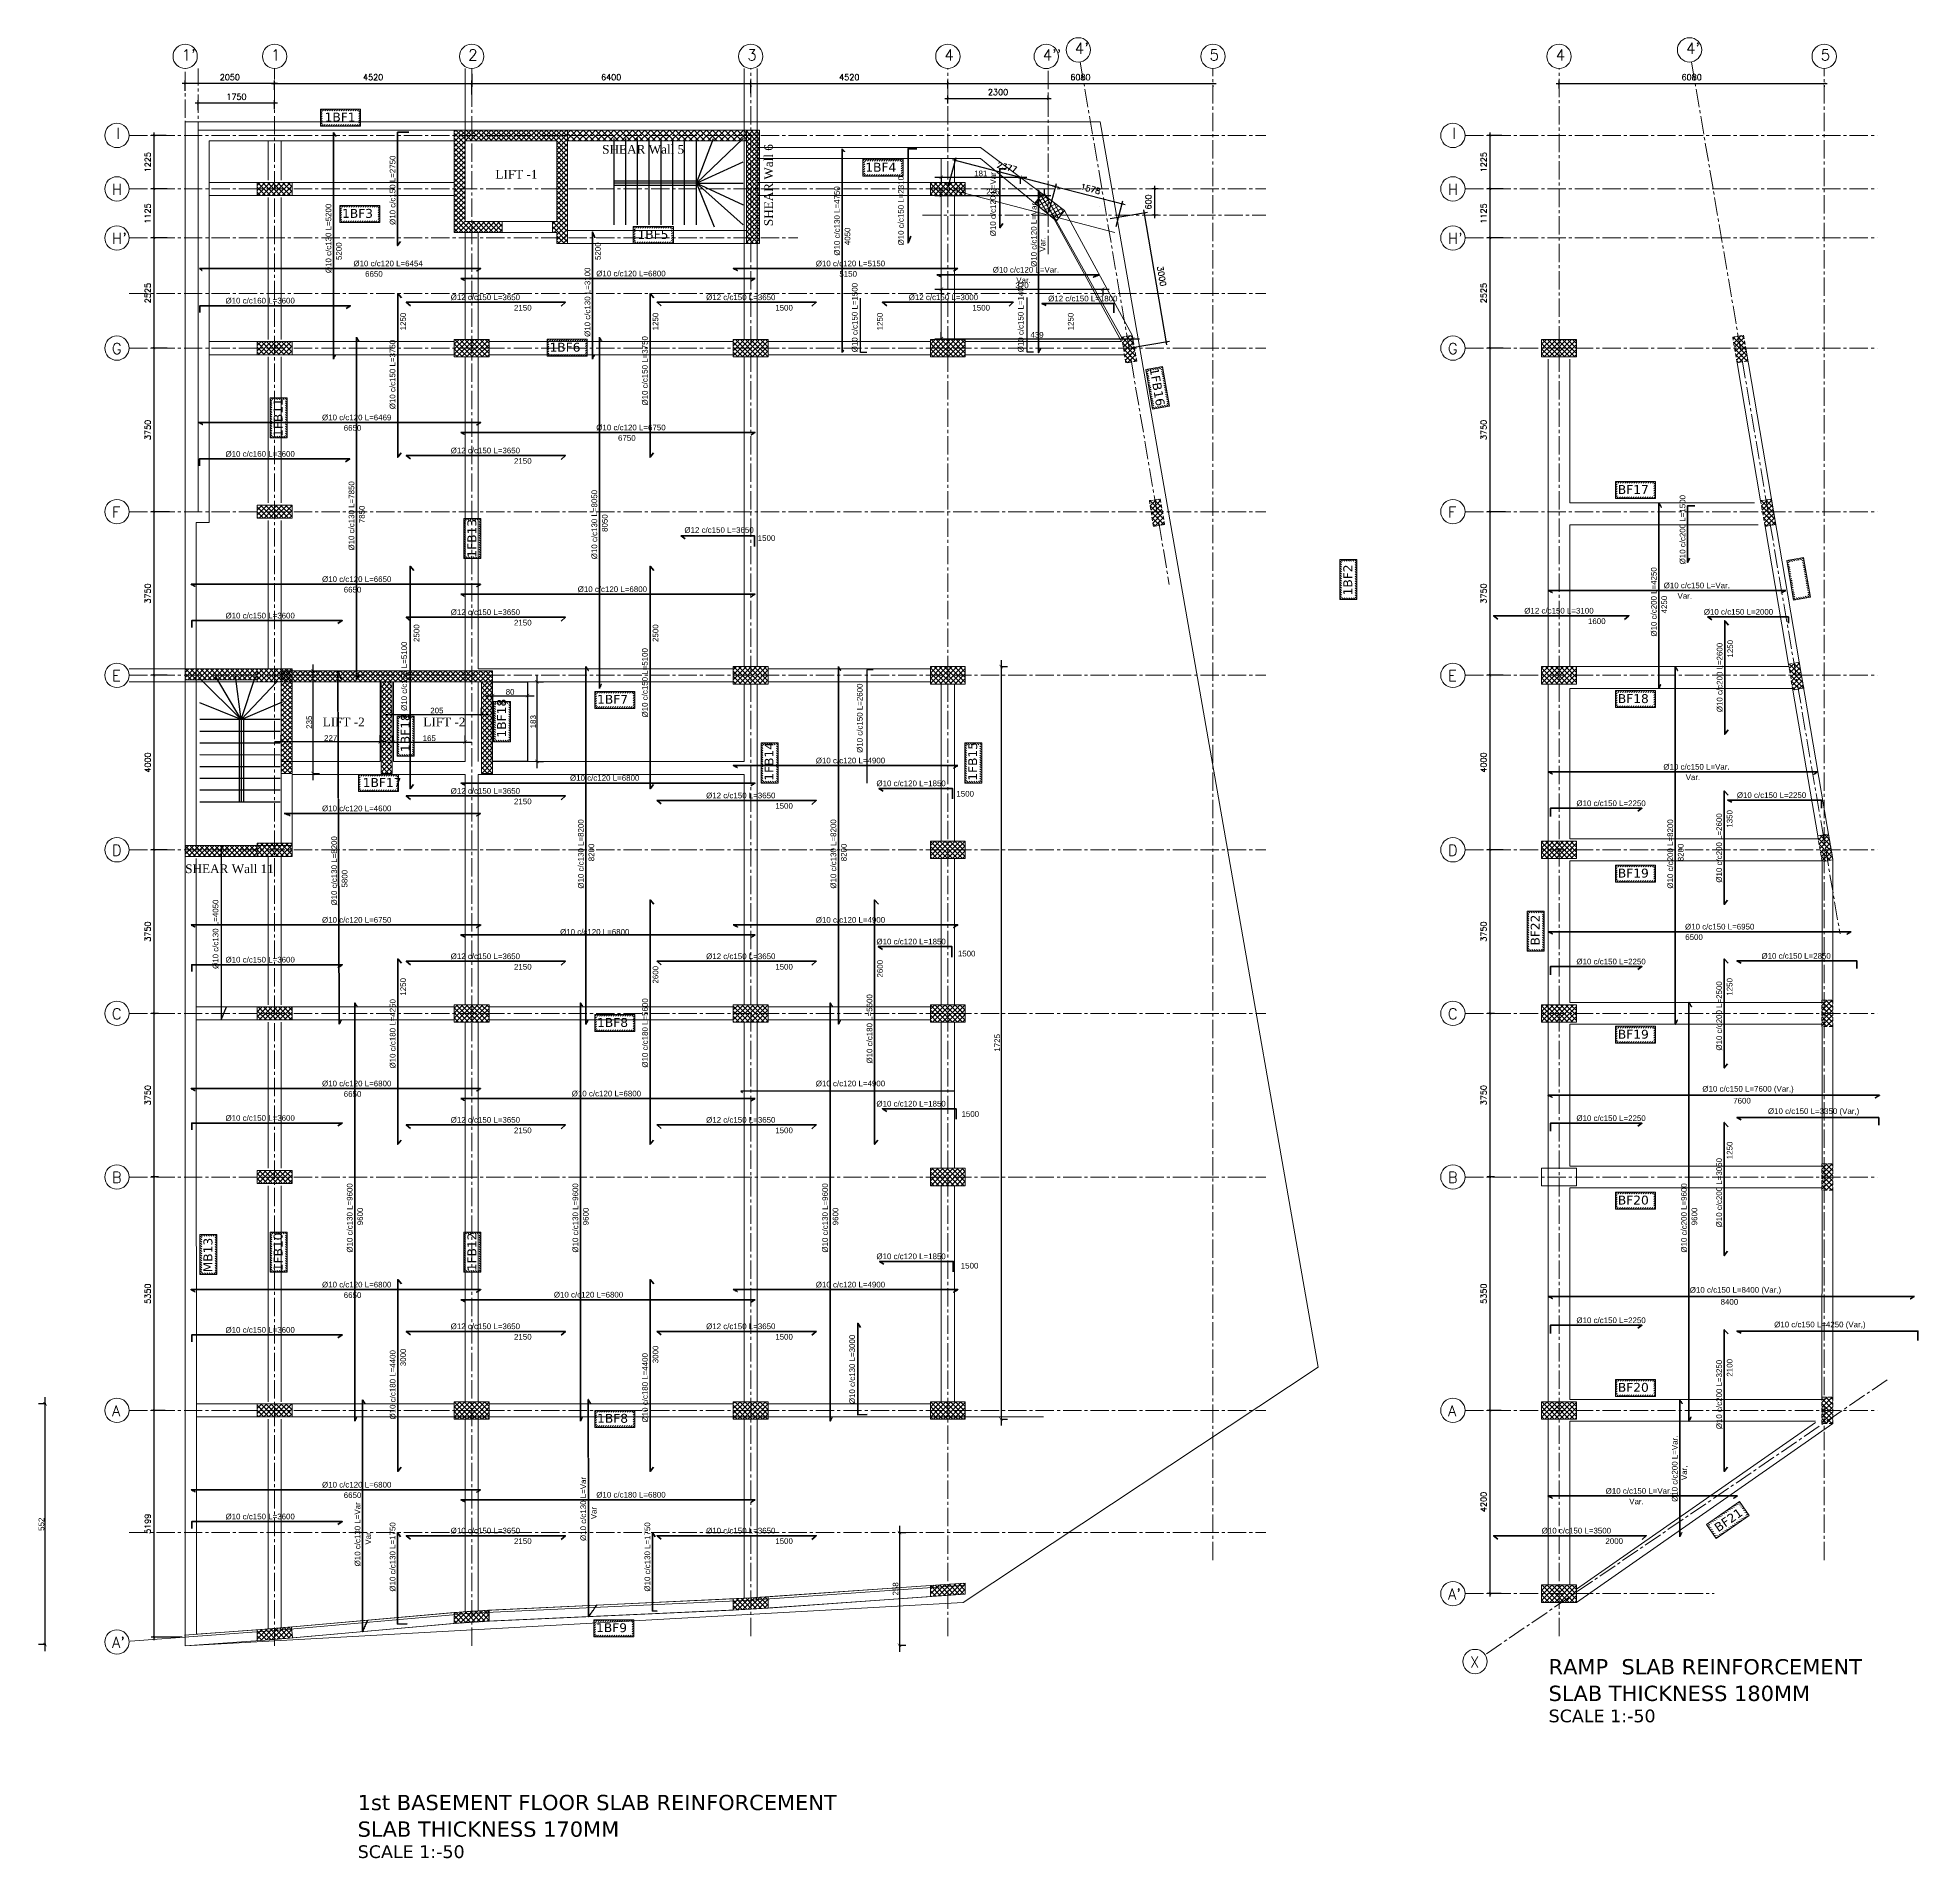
# Model space of a CAD drawing. Header units: inches. Extents: x -26151 to 62940, y -10194 to 246332.
# Drawn here: x -5763 to -1441, y 115889 to 120063 of the extents above; entities that cross this region are included whole.
import ezdxf

# ---------------------------------------------------------------- set-up
doc = ezdxf.new("R2010")
doc.units = ezdxf.units.IN
doc.header["$LTSCALE"] = 0.7
doc.header["$MEASUREMENT"] = 0
for name, pattern in [('ACAD_ISO10W100', [18, 12, -3, 0, -3]), ('CENTER2', [1.125, 0.75, -0.125, 0.125, -0.125]), ('DASHED', [0.75, 0.5, -0.25]), ('DASHED2', [0.375, 0.25, -0.125])]:
    doc.linetypes.add(name, pattern=pattern)
doc.layers.get('0').update_dxf_attribs({"lineweight": 13})
doc.layers.get('Defpoints').update_dxf_attribs({"lineweight": 5})
for name, color, linetype, lineweight in [('axis', 254, 'ACAD_ISO10W100', 9), ('BEAM', 5, 'Continuous', 0), ('COLUMN', 4, 'Continuous', 20), ('dim', 1, 'Continuous', 25), ('hach', 9, 'Continuous', 9), ('hach 1', 254, 'Continuous', 9), ('hatch', 9, 'Continuous', 9), ('TEXT', 3, 'Continuous', 25), ('top renforcment', 7, 'Continuous', 40)]:
    doc.layers.add(name, color=color, linetype=linetype, lineweight=lineweight)
doc.layers.add('FURNITURE', color=4, linetype='Continuous')
doc.styles.add('100', font='romans.shx', dxfattribs={"height": 13.5})
doc.styles.add('GENERATED_STYLE_4', font='verdanai.ttf')
doc.styles.add('QW', font='times.ttf', dxfattribs={"height": 15})
doc.styles.add('romanc', font='verdana.ttf', dxfattribs={"height": 250})
doc.styles.get("Standard").update_dxf_attribs({"font": 'arial.ttf', "height": 13})
doc.dimstyles.new('abr100', dxfattribs={"dimtxt": 15, "dimasz": 5, "dimexe": 7, "dimexo": 7, "dimgap": 8, "dimtad": 1, "dimdec": 0, "dimlfac": 10, "dimzin": 4, "dimdsep": 46, "dimtxsty": '100', "dimblk": 'ARCHTICK', "dimcen": 0.09, "dimdle": 7, "dimclrd": 1, "dimclre": 8, "dimclrt": 2, "dimadec": 0, "dimazin": 1, "dimtfac": 1, "dimtdec": 0, "dimtix": 1, "dimtofl": 0, "dimtmove": 0, "dimatfit": 3, "dimldrblk": 'ARCHTICK', "dimfxl": 0, "dimtolj": 1, "dimtzin": 0, "dimlwd": -1, "dimlwe": -1, "dimarcsym": 0})
doc.dimstyles.get("Standard").update_dxf_attribs({"dimtxt": 13, "dimasz": 5, "dimexe": 0.18, "dimexo": 0.0625, "dimgap": 6, "dimtad": 1, "dimdec": 0, "dimlfac": 10, "dimzin": 0, "dimdsep": 46, "dimtxsty": 'Standard', "dimblk": 'ARCHTICK', "dimcen": 0.09, "dimse1": 1, "dimse2": 1, "dimclrd": 1, "dimclre": 7, "dimclrt": 3, "dimadec": 0, "dimazin": 0, "dimtfac": 1, "dimtdec": 0, "dimtix": 1, "dimtofl": 0, "dimtmove": 0, "dimatfit": 3, "dimldrblk": 'ARCHTICK', "dimfxl": 0, "dimtolj": 1, "dimtzin": 0, "dimarcsym": 0})
doc.dimstyles.new('STANDARD$0', dxfattribs={"dimscale": 0, "dimtxt": 50, "dimasz": 8, "dimexe": 15, "dimexo": 0.0625, "dimgap": 2, "dimtad": 1, "dimdec": 0, "dimzin": 0, "dimdsep": 46, "dimtxsty": 'Standard', "dimblk1": 'ARCHTICK', "dimblk2": 'ARCHTICK', "dimsah": 1, "dimcen": 0.09, "dimdle": 15, "dimclrd": 3, "dimclre": 3, "dimclrt": 3, "dimazin": 0, "dimtfac": 1, "dimtdec": 0, "dimtofl": 0, "dimtmove": 1, "dimatfit": 3, "dimldrblk": 'ARCHTICK', "dimfxl": 0, "dimtolj": 1, "dimtzin": 0, "dimarcsym": 0})
pattern_1 = [(45, (-467339.696, -142697.6286), (-5.7452426, 5.7452426), []), (135, (-467339.696, -142697.6286), (-5.7452426, -5.7452426), [])]
pattern_2 = [(45, (-467315.696, -142697.6286), (-5.7452426, 5.7452426), []), (135, (-467315.696, -142697.6286), (-5.7452426, -5.7452426), [])]
pattern_3 = [(45, (-467327.696, -142697.6286), (-5.7452426, 5.7452426), []), (135, (-467327.696, -142697.6286), (-5.7452426, -5.7452426), [])]
pattern_4 = [(45, (-467327.696, -142587.6286), (-5.7452426, 5.7452426), []), (135, (-467327.696, -142587.6286), (-5.7452426, -5.7452426), [])]
pattern_5 = [(45, (-467327.696, -142662.6286), (-5.7452426, 5.7452426), []), (135, (-467327.696, -142662.6286), (-5.7452426, -5.7452426), [])]

# ---------------------------------------------------------------- blocks, each defined once
blk = doc.blocks.new('_ArchTick')
at = {"color": 0, "linetype": 'ByBlock', "lineweight": 0, "const_width": 0.15}
blk.add_lwpolyline([(-0.5, -0.5), (0.5, 0.5)], dxfattribs=at)
blk = doc.blocks.new('*D2')
at = {"layer": 'Defpoints', "color": 0, "transparency": 16777216}
for p in [(-5219.5, 119936.5), (-4767.5, 119957.4), (-4767.5, 119925.7)]:
    blk.add_point(p, dxfattribs=at)
at = {"layer": 'dim', "color": 1, "transparency": 16777216}
blk.add_line((-5226.5, 119957.4), (-4760.5, 119957.4), dxfattribs=at)
at = {"layer": 'dim', "color": 8, "transparency": 16777216}
for p, q in [((-5219.5, 119943.5), (-5219.5, 119964.4)), ((-4767.5, 119932.7), (-4767.5, 119964.4))]:
    blk.add_line(p, q, dxfattribs=at)
at = {"layer": 'dim', "color": 1, "transparency": 16777216, "xscale": 5, "yscale": 5, "zscale": 5, "rotation": 180}
blk.add_blockref('_ArchTick', (-5219.5, 119957.4), dxfattribs=at)
at = {"layer": 'dim', "color": 1, "transparency": 16777216, "xscale": 5, "yscale": 5, "zscale": 5}
blk.add_blockref('_ArchTick', (-4767.5, 119957.4), dxfattribs=at)
at = {"layer": 'dim', "color": 2, "transparency": 16777216, "insert": (-4993.5, 119972.1), "char_height": 13.5, "attachment_point": 5, "style": '100'}
blk.add_mtext('\\A1;4520', dxfattribs=at)
blk = doc.blocks.new('*D3')
at = {"layer": 'Defpoints', "color": 0, "transparency": 16777216}
for p in [(-4127.5, 119960.4), (-3675.5, 119957.4), (-3675.5, 119939.1)]:
    blk.add_point(p, dxfattribs=at)
at = {"layer": 'dim', "color": 1, "transparency": 16777216}
blk.add_line((-4134.5, 119957.4), (-3668.5, 119957.4), dxfattribs=at)
at = {"layer": 'dim', "color": 8, "transparency": 16777216}
for p, q in [((-4127.5, 119953.4), (-4127.5, 119950.4)), ((-3675.5, 119946.1), (-3675.5, 119964.4))]:
    blk.add_line(p, q, dxfattribs=at)
at = {"layer": 'dim', "color": 1, "transparency": 16777216, "xscale": 5, "yscale": 5, "zscale": 5, "rotation": 180}
blk.add_blockref('_ArchTick', (-4127.5, 119957.4), dxfattribs=at)
at = {"layer": 'dim', "color": 1, "transparency": 16777216, "xscale": 5, "yscale": 5, "zscale": 5}
blk.add_blockref('_ArchTick', (-3675.5, 119957.4), dxfattribs=at)
at = {"layer": 'dim', "color": 2, "transparency": 16777216, "insert": (-3901.5, 119972.1), "char_height": 13.5, "attachment_point": 5, "style": '100'}
blk.add_mtext('\\A1;4520', dxfattribs=at)
blk = doc.blocks.new('*D4')
at = {"layer": 'Defpoints', "color": 0, "transparency": 16777216}
for p in [(-5495.8, 116916.1), (-5463.4, 116916.1), (-5424.5, 116396.1)]:
    blk.add_point(p, dxfattribs=at)
at = {"layer": 'dim', "color": 8, "transparency": 16777216}
for p, q in [((-5470.4, 116916.1), (-5502.8, 116916.1)), ((-5431.5, 116396.1), (-5502.8, 116396.1))]:
    blk.add_line(p, q, dxfattribs=at)
at = {"layer": 'dim', "color": 1, "transparency": 16777216}
blk.add_line((-5495.8, 116389.1), (-5495.8, 116923.1), dxfattribs=at)
at = {"layer": 'dim', "color": 1, "transparency": 16777216, "xscale": 5, "yscale": 5, "zscale": 5}
for p, rotation in [((-5495.8, 116916.1), 90), ((-5495.8, 116396.1), 270)]:
    blk.add_blockref('_ArchTick', p, dxfattribs=dict(at, rotation=rotation))
at = {"layer": 'dim', "color": 2, "transparency": 16777216, "insert": (-5510.5, 116656.1), "char_height": 13.5, "attachment_point": 5, "rotation": 90, "style": '100'}
blk.add_mtext('\\A1;5199', dxfattribs=at)
blk = doc.blocks.new('*D5')
at = {"layer": 'Defpoints', "color": 0, "transparency": 16777216}
for p in [(-5495.8, 117451.1), (-5478.5, 117451.1), (-5463.4, 116916.1)]:
    blk.add_point(p, dxfattribs=at)
at = {"layer": 'dim', "color": 8, "transparency": 16777216}
for p, q in [((-5485.5, 117451.1), (-5502.8, 117451.1)), ((-5470.4, 116916.1), (-5502.8, 116916.1))]:
    blk.add_line(p, q, dxfattribs=at)
at = {"layer": 'dim', "color": 1, "transparency": 16777216}
blk.add_line((-5495.8, 116909.1), (-5495.8, 117458.1), dxfattribs=at)
at = {"layer": 'dim', "color": 1, "transparency": 16777216, "xscale": 5, "yscale": 5, "zscale": 5}
for p, rotation in [((-5495.8, 117451.1), 90), ((-5495.8, 116916.1), 270)]:
    blk.add_blockref('_ArchTick', p, dxfattribs=dict(at, rotation=rotation))
at = {"layer": 'dim', "color": 2, "transparency": 16777216, "insert": (-5510.5, 117183.6), "char_height": 13.5, "attachment_point": 5, "rotation": 90, "style": '100'}
blk.add_mtext('\\A1;5350', dxfattribs=at)
blk = doc.blocks.new('*D6')
at = {"layer": 'Defpoints', "color": 0, "transparency": 16777216}
for p in [(-5495.8, 117826.1), (-5478.5, 117826.1), (-5478.5, 117451.1)]:
    blk.add_point(p, dxfattribs=at)
at = {"layer": 'dim', "color": 8, "transparency": 16777216}
for p, q in [((-5485.5, 117826.1), (-5502.8, 117826.1)), ((-5485.5, 117451.1), (-5502.8, 117451.1))]:
    blk.add_line(p, q, dxfattribs=at)
at = {"layer": 'dim', "color": 1, "transparency": 16777216}
blk.add_line((-5495.8, 117444.1), (-5495.8, 117833.1), dxfattribs=at)
at = {"layer": 'dim', "color": 1, "transparency": 16777216, "xscale": 5, "yscale": 5, "zscale": 5}
for p, rotation in [((-5495.8, 117826.1), 90), ((-5495.8, 117451.1), 270)]:
    blk.add_blockref('_ArchTick', p, dxfattribs=dict(at, rotation=rotation))
at = {"layer": 'dim', "color": 2, "transparency": 16777216, "insert": (-5510.5, 117638.6), "char_height": 13.5, "attachment_point": 5, "rotation": 90, "style": '100'}
blk.add_mtext('\\A1;3750', dxfattribs=at)
blk = doc.blocks.new('*D7')
at = {"layer": 'Defpoints', "color": 0, "transparency": 16777216}
for p in [(-5495.8, 118201.1), (-5458.6, 118201.1), (-5478.5, 117826.1)]:
    blk.add_point(p, dxfattribs=at)
at = {"layer": 'dim', "color": 1, "transparency": 16777216}
blk.add_line((-5495.8, 117819.1), (-5495.8, 118208.1), dxfattribs=at)
at = {"layer": 'dim', "color": 8, "transparency": 16777216}
for p, q in [((-5465.6, 118201.1), (-5502.8, 118201.1)), ((-5485.5, 117826.1), (-5502.8, 117826.1))]:
    blk.add_line(p, q, dxfattribs=at)
at = {"layer": 'dim', "color": 1, "transparency": 16777216, "xscale": 5, "yscale": 5, "zscale": 5}
for p, rotation in [((-5495.8, 118201.1), 90), ((-5495.8, 117826.1), 270)]:
    blk.add_blockref('_ArchTick', p, dxfattribs=dict(at, rotation=rotation))
at = {"layer": 'dim', "color": 2, "transparency": 16777216, "insert": (-5510.5, 118013.6), "char_height": 13.5, "attachment_point": 5, "rotation": 90, "style": '100'}
blk.add_mtext('\\A1;3750', dxfattribs=at)
blk = doc.blocks.new('*D8')
at = {"layer": 'Defpoints', "color": 0, "transparency": 16777216}
for p in [(-5495.8, 118601.1), (-5458.6, 118601.1), (-5458.6, 118201.1)]:
    blk.add_point(p, dxfattribs=at)
at = {"layer": 'dim', "color": 8, "transparency": 16777216}
for p, q in [((-5465.6, 118601.1), (-5502.8, 118601.1)), ((-5465.6, 118201.1), (-5502.8, 118201.1))]:
    blk.add_line(p, q, dxfattribs=at)
at = {"layer": 'dim', "color": 1, "transparency": 16777216}
blk.add_line((-5495.8, 118194.1), (-5495.8, 118608.1), dxfattribs=at)
at = {"layer": 'dim', "color": 1, "transparency": 16777216, "xscale": 5, "yscale": 5, "zscale": 5}
for p, rotation in [((-5495.8, 118601.1), 90), ((-5495.8, 118201.1), 270)]:
    blk.add_blockref('_ArchTick', p, dxfattribs=dict(at, rotation=rotation))
at = {"layer": 'dim', "color": 2, "transparency": 16777216, "insert": (-5510.5, 118401.1), "char_height": 13.5, "attachment_point": 5, "rotation": 90, "style": '100'}
blk.add_mtext('\\A1;4000', dxfattribs=at)
blk = doc.blocks.new('*D9')
at = {"layer": 'Defpoints', "color": 0, "transparency": 16777216}
for p in [(-5495.8, 118976.1), (-5453.6, 118976.1), (-5458.6, 118601.1)]:
    blk.add_point(p, dxfattribs=at)
at = {"layer": 'dim', "color": 1, "transparency": 16777216}
blk.add_line((-5495.8, 118594.1), (-5495.8, 118983.1), dxfattribs=at)
at = {"layer": 'dim', "color": 8, "transparency": 16777216}
for p, q in [((-5460.6, 118976.1), (-5502.8, 118976.1)), ((-5465.6, 118601.1), (-5502.8, 118601.1))]:
    blk.add_line(p, q, dxfattribs=at)
at = {"layer": 'dim', "color": 1, "transparency": 16777216, "xscale": 5, "yscale": 5, "zscale": 5}
for p, rotation in [((-5495.8, 118976.1), 90), ((-5495.8, 118601.1), 270)]:
    blk.add_blockref('_ArchTick', p, dxfattribs=dict(at, rotation=rotation))
at = {"layer": 'dim', "color": 2, "transparency": 16777216, "insert": (-5510.5, 118788.6), "char_height": 13.5, "attachment_point": 5, "rotation": 90, "style": '100'}
blk.add_mtext('\\A1;3750', dxfattribs=at)
blk = doc.blocks.new('*D10')
at = {"layer": 'Defpoints', "color": 0, "transparency": 16777216}
for p in [(-5495.8, 119351.1), (-5458.6, 119351.1), (-5453.6, 118976.1)]:
    blk.add_point(p, dxfattribs=at)
at = {"layer": 'dim', "color": 8, "transparency": 16777216}
for p, q in [((-5465.6, 119351.1), (-5502.8, 119351.1)), ((-5460.6, 118976.1), (-5502.8, 118976.1))]:
    blk.add_line(p, q, dxfattribs=at)
at = {"layer": 'dim', "color": 1, "transparency": 16777216}
blk.add_line((-5495.8, 118969.1), (-5495.8, 119358.1), dxfattribs=at)
at = {"layer": 'dim', "color": 1, "transparency": 16777216, "xscale": 5, "yscale": 5, "zscale": 5}
for p, rotation in [((-5495.8, 119351.1), 90), ((-5495.8, 118976.1), 270)]:
    blk.add_blockref('_ArchTick', p, dxfattribs=dict(at, rotation=rotation))
at = {"layer": 'dim', "color": 2, "transparency": 16777216, "insert": (-5510.5, 119163.6), "char_height": 13.5, "attachment_point": 5, "rotation": 90, "style": '100'}
blk.add_mtext('\\A1;3750', dxfattribs=at)
blk = doc.blocks.new('*D11')
at = {"layer": 'Defpoints', "color": 0, "transparency": 16777216}
for p in [(-5495.8, 119603.6), (-5458.6, 119603.6), (-5458.6, 119351.1)]:
    blk.add_point(p, dxfattribs=at)
at = {"layer": 'dim', "color": 8, "transparency": 16777216}
for p, q in [((-5465.6, 119603.6), (-5502.8, 119603.6)), ((-5465.6, 119351.1), (-5502.8, 119351.1))]:
    blk.add_line(p, q, dxfattribs=at)
at = {"layer": 'dim', "color": 1, "transparency": 16777216}
blk.add_line((-5495.8, 119344.1), (-5495.8, 119610.6), dxfattribs=at)
at = {"layer": 'dim', "color": 1, "transparency": 16777216, "xscale": 5, "yscale": 5, "zscale": 5}
for p, rotation in [((-5495.8, 119603.6), 90), ((-5495.8, 119351.1), 270)]:
    blk.add_blockref('_ArchTick', p, dxfattribs=dict(at, rotation=rotation))
at = {"layer": 'dim', "color": 2, "transparency": 16777216, "insert": (-5510.5, 119477.3), "char_height": 13.5, "attachment_point": 5, "rotation": 90, "style": '100'}
blk.add_mtext('\\A1;2525', dxfattribs=at)
blk = doc.blocks.new('*D12')
at = {"layer": 'Defpoints', "color": 0, "transparency": 16777216}
for p in [(-3675.5, 119939.1), (-3067.5, 119960.4), (-3067.5, 119957.4)]:
    blk.add_point(p, dxfattribs=at)
at = {"layer": 'dim', "color": 1, "transparency": 16777216}
blk.add_line((-3682.5, 119957.4), (-3060.5, 119957.4), dxfattribs=at)
at = {"layer": 'dim', "color": 8, "transparency": 16777216}
for p, q in [((-3675.5, 119946.1), (-3675.5, 119964.4)), ((-3067.5, 119953.4), (-3067.5, 119950.4))]:
    blk.add_line(p, q, dxfattribs=at)
at = {"layer": 'dim', "color": 1, "transparency": 16777216, "xscale": 5, "yscale": 5, "zscale": 5, "rotation": 180}
blk.add_blockref('_ArchTick', (-3675.5, 119957.4), dxfattribs=at)
at = {"layer": 'dim', "color": 1, "transparency": 16777216, "xscale": 5, "yscale": 5, "zscale": 5}
blk.add_blockref('_ArchTick', (-3067.5, 119957.4), dxfattribs=at)
at = {"layer": 'dim', "color": 2, "transparency": 16777216, "insert": (-3371.5, 119972.1), "char_height": 13.5, "attachment_point": 5, "style": '100'}
blk.add_mtext('\\A1;6080', dxfattribs=at)
blk = doc.blocks.new('*D13')
at = {"layer": 'Defpoints', "color": 0, "transparency": 16777216}
for p in [(-5495.8, 119838.6), (-5461.5, 119838.6), (-5458.6, 119716.1)]:
    blk.add_point(p, dxfattribs=at)
at = {"layer": 'dim', "color": 8, "transparency": 16777216}
for p, q in [((-5468.5, 119838.6), (-5502.8, 119838.6)), ((-5465.6, 119716.1), (-5502.8, 119716.1))]:
    blk.add_line(p, q, dxfattribs=at)
at = {"layer": 'dim', "color": 1, "transparency": 16777216}
blk.add_line((-5495.8, 119709.1), (-5495.8, 119845.6), dxfattribs=at)
at = {"layer": 'dim', "color": 1, "transparency": 16777216, "xscale": 5, "yscale": 5, "zscale": 5}
for p, rotation in [((-5495.8, 119838.6), 90), ((-5495.8, 119716.1), 270)]:
    blk.add_blockref('_ArchTick', p, dxfattribs=dict(at, rotation=rotation))
at = {"layer": 'dim', "color": 2, "transparency": 16777216, "insert": (-5510.5, 119777.3), "char_height": 13.5, "attachment_point": 5, "rotation": 90, "style": '100'}
blk.add_mtext('\\A1;1225', dxfattribs=at)
blk = doc.blocks.new('*D14')
at = {"layer": 'Defpoints', "color": 0, "transparency": 16777216}
for p in [(-5495.8, 119716.1), (-5458.6, 119716.1), (-5458.6, 119603.6)]:
    blk.add_point(p, dxfattribs=at)
at = {"layer": 'dim', "color": 1, "transparency": 16777216}
blk.add_line((-5495.8, 119596.6), (-5495.8, 119723.1), dxfattribs=at)
at = {"layer": 'dim', "color": 8, "transparency": 16777216}
for p, q in [((-5465.6, 119716.1), (-5502.8, 119716.1)), ((-5465.6, 119603.6), (-5502.8, 119603.6))]:
    blk.add_line(p, q, dxfattribs=at)
at = {"layer": 'dim', "color": 1, "transparency": 16777216, "xscale": 5, "yscale": 5, "zscale": 5}
for p, rotation in [((-5495.8, 119716.1), 90), ((-5495.8, 119603.6), 270)]:
    blk.add_blockref('_ArchTick', p, dxfattribs=dict(at, rotation=rotation))
at = {"layer": 'dim', "color": 2, "transparency": 16777216, "insert": (-5510.5, 119659.8), "char_height": 13.5, "attachment_point": 5, "rotation": 90, "style": '100'}
blk.add_mtext('\\A1;1125', dxfattribs=at)
blk = doc.blocks.new('*D15')
at = {"layer": 'Defpoints', "color": 0, "transparency": 16777216}
for p in [(-5424.5, 119957.4), (-5424.5, 119934), (-5219.5, 119936.8)]:
    blk.add_point(p, dxfattribs=at)
at = {"layer": 'dim', "color": 1, "transparency": 16777216}
blk.add_line((-5212.5, 119957.4), (-5431.5, 119957.4), dxfattribs=at)
at = {"layer": 'dim', "color": 8, "transparency": 16777216}
for p, q in [((-5424.5, 119941), (-5424.5, 119964.4)), ((-5219.5, 119943.8), (-5219.5, 119964.4))]:
    blk.add_line(p, q, dxfattribs=at)
at = {"layer": 'dim', "color": 1, "transparency": 16777216, "xscale": 5, "yscale": 5, "zscale": 5, "rotation": 180}
blk.add_blockref('_ArchTick', (-5424.5, 119957.4), dxfattribs=at)
at = {"layer": 'dim', "color": 1, "transparency": 16777216, "xscale": 5, "yscale": 5, "zscale": 5}
blk.add_blockref('_ArchTick', (-5219.5, 119957.4), dxfattribs=at)
at = {"layer": 'dim', "color": 2, "transparency": 16777216, "insert": (-5322, 119972.1), "char_height": 13.5, "attachment_point": 5, "style": '100'}
blk.add_mtext('\\A1;2050', dxfattribs=at)
blk = doc.blocks.new('*D16')
at = {"layer": 'Defpoints', "color": 0, "transparency": 16777216}
for p in [(-4767.5, 119987), (-4127.5, 119957.4), (-4127.5, 119928.3)]:
    blk.add_point(p, dxfattribs=at)
at = {"layer": 'dim', "color": 8, "transparency": 16777216}
for p, q in [((-4767.5, 119980), (-4767.5, 119950.4)), ((-4127.5, 119935.3), (-4127.5, 119964.4))]:
    blk.add_line(p, q, dxfattribs=at)
at = {"layer": 'dim', "color": 1, "transparency": 16777216}
blk.add_line((-4774.5, 119957.4), (-4120.5, 119957.4), dxfattribs=at)
at = {"layer": 'dim', "color": 1, "transparency": 16777216, "xscale": 5, "yscale": 5, "zscale": 5, "rotation": 180}
blk.add_blockref('_ArchTick', (-4767.5, 119957.4), dxfattribs=at)
at = {"layer": 'dim', "color": 1, "transparency": 16777216, "xscale": 5, "yscale": 5, "zscale": 5}
blk.add_blockref('_ArchTick', (-4127.5, 119957.4), dxfattribs=at)
at = {"layer": 'dim', "color": 2, "transparency": 16777216, "insert": (-4447.5, 119972.1), "char_height": 13.5, "attachment_point": 5, "style": '100'}
blk.add_mtext('\\A1;6400', dxfattribs=at)
blk = doc.blocks.new('*D17')
at = {"layer": 'Defpoints', "color": 0, "transparency": 16777216}
for p in [(-5424.5, 119448.4), (-5424.5, 119446.7), (-5064.5, 119448.4, 13009.9)]:
    blk.add_point(p, dxfattribs=at)
at = {"layer": 'TEXT', "color": 3, "transparency": 16777216, "insert": (-5252.5, 119459.7), "char_height": 13, "attachment_point": 5}
blk.add_mtext('\\A1;%%C10 c/c160 L=3600', dxfattribs=at)
blk = doc.blocks.new('*D18')
at = {"layer": 'Defpoints', "color": 0, "transparency": 16777216}
for p in [(-4767.5, 119431, -26473), (-4552.5, 119431, -40395.4), (-4552.5, 119431)]:
    blk.add_point(p, dxfattribs=at)
at = {"layer": 'TEXT', "color": 3, "transparency": 16777216, "insert": (-4650.3, 119443.6), "char_height": 13, "attachment_point": 5}
blk.add_mtext('\\A1;2150', dxfattribs=at)
blk = doc.blocks.new('*D19')
at = {"layer": 'Defpoints', "color": 0, "transparency": 16777216}
for p in [(-4917.5, 119456.1), (-4552.5, 119456.1), (-4552.5, 119454.4)]:
    blk.add_point(p, dxfattribs=at)
at = {"layer": 'TEXT', "color": 3, "transparency": 16777216, "insert": (-4736.1, 119467.4), "char_height": 13, "attachment_point": 5}
blk.add_mtext('\\A1;%%C12 c/c150 L=3650', dxfattribs=at)
blk = doc.blocks.new('*D20')
at = {"layer": 'Defpoints', "color": 0, "transparency": 16777216}
for p in [(-4127.5, 119431, -26473), (-3977.5, 119431, -40395.4), (-3977.5, 119431)]:
    blk.add_point(p, dxfattribs=at)
at = {"layer": 'TEXT', "color": 3, "transparency": 16777216, "insert": (-4051.1, 119443.6), "char_height": 13, "attachment_point": 5}
blk.add_mtext('\\A1;1500', dxfattribs=at)
blk = doc.blocks.new('*D21')
at = {"layer": 'Defpoints', "color": 0, "transparency": 16777216}
for p in [(-4342.5, 119456.1), (-3977.5, 119456.1), (-3977.5, 119454.4)]:
    blk.add_point(p, dxfattribs=at)
at = {"layer": 'TEXT', "color": 3, "transparency": 16777216, "insert": (-4150.4, 119467.4), "char_height": 13, "attachment_point": 5}
blk.add_mtext('\\A1;%%C12 c/c150 L=3650', dxfattribs=at)
blk = doc.blocks.new('*D22')
at = {"layer": 'Defpoints', "color": 0, "transparency": 16777216}
for p in [(-3675.5, 119431, -26473), (-3525.5, 119431, -40395.4), (-3525.5, 119431)]:
    blk.add_point(p, dxfattribs=at)
at = {"layer": 'TEXT', "color": 3, "transparency": 16777216, "insert": (-3599.1, 119443.6), "char_height": 13, "attachment_point": 5}
blk.add_mtext('\\A1;1500', dxfattribs=at)
blk = doc.blocks.new('*D23')
at = {"layer": 'Defpoints', "color": 0, "transparency": 16777216}
for p in [(-3825.5, 119456.1), (-3525.5, 119456.1), (-3525.5, 119454.4)]:
    blk.add_point(p, dxfattribs=at)
at = {"layer": 'TEXT', "color": 3, "transparency": 16777216, "insert": (-3685.7, 119467.4), "char_height": 13, "attachment_point": 5}
blk.add_mtext('\\A1;%%C12 c/c150 L=3000', dxfattribs=at)
blk = doc.blocks.new('*D24')
at = {"layer": 'Defpoints', "color": 0, "transparency": 16777216}
for p in [(-3459.9, 119453.2, 13009.9), (-3279.9, 119453.2), (-3279.9, 119451.5)]:
    blk.add_point(p, dxfattribs=at)
at = {"layer": 'TEXT', "color": 3, "transparency": 16777216, "insert": (-3366, 119464.5), "char_height": 13, "attachment_point": 5}
blk.add_mtext('\\A1;%%C12 c/c150 L=1800', dxfattribs=at)
blk = doc.blocks.new('*D25')
at = {"layer": 'Defpoints', "color": 0, "transparency": 16777216}
for p in [(-4767.5, 118299.3, -26473), (-4552.5, 118299.3, -40395.4), (-4552.5, 118299.3)]:
    blk.add_point(p, dxfattribs=at)
at = {"layer": 'TEXT', "color": 3, "transparency": 16777216, "insert": (-4650.3, 118312), "char_height": 13, "attachment_point": 5}
blk.add_mtext('\\A1;2150', dxfattribs=at)
blk = doc.blocks.new('*D26')
at = {"layer": 'Defpoints', "color": 0, "transparency": 16777216}
for p in [(-4917.5, 118324.5), (-4552.5, 118324.5), (-4552.5, 118322.8)]:
    blk.add_point(p, dxfattribs=at)
at = {"layer": 'TEXT', "color": 3, "transparency": 16777216, "insert": (-4736.1, 118335.8), "char_height": 13, "attachment_point": 5}
blk.add_mtext('\\A1;%%C12 c/c150 L=3650', dxfattribs=at)
blk = doc.blocks.new('*D27')
at = {"layer": 'Defpoints', "color": 0, "transparency": 16777216}
for p in [(-4127.5, 118288.9, -26473), (-3977.5, 118288.9, -40395.4), (-3977.5, 118288.9)]:
    blk.add_point(p, dxfattribs=at)
at = {"layer": 'TEXT', "color": 3, "transparency": 16777216, "insert": (-4051.1, 118301.6), "char_height": 13, "attachment_point": 5}
blk.add_mtext('\\A1;1500', dxfattribs=at)
blk = doc.blocks.new('*D28')
at = {"layer": 'Defpoints', "color": 0, "transparency": 16777216}
for p in [(-4342.5, 118314.1), (-3977.5, 118314.1), (-3977.5, 118312.4)]:
    blk.add_point(p, dxfattribs=at)
at = {"layer": 'TEXT', "color": 3, "transparency": 16777216, "insert": (-4150.4, 118325.4), "char_height": 13, "attachment_point": 5}
blk.add_mtext('\\A1;%%C12 c/c150 L=3650', dxfattribs=at)
blk = doc.blocks.new('*D29')
at = {"layer": 'Defpoints', "color": 0, "transparency": 16777216}
for p in [(-4767.5, 117920.3, -26473), (-4552.5, 117920.3, -40395.4), (-4552.5, 117920.3)]:
    blk.add_point(p, dxfattribs=at)
at = {"layer": 'TEXT', "color": 3, "transparency": 16777216, "insert": (-4650.3, 117932.9), "char_height": 13, "attachment_point": 5}
blk.add_mtext('\\A1;2150', dxfattribs=at)
blk = doc.blocks.new('*D30')
at = {"layer": 'Defpoints', "color": 0, "transparency": 16777216}
for p in [(-4127.5, 117920.3, -26473), (-3977.5, 117920.3, -40395.4), (-3977.5, 117920.3)]:
    blk.add_point(p, dxfattribs=at)
at = {"layer": 'TEXT', "color": 3, "transparency": 16777216, "insert": (-4051.1, 117932.9), "char_height": 13, "attachment_point": 5}
blk.add_mtext('\\A1;1500', dxfattribs=at)
blk = doc.blocks.new('*D31')
at = {"layer": 'Defpoints', "color": 0, "transparency": 16777216}
for p in [(-4767.5, 117545.3, -26473), (-4552.5, 117545.3, -40395.4), (-4552.5, 117545.3)]:
    blk.add_point(p, dxfattribs=at)
at = {"layer": 'TEXT', "color": 3, "transparency": 16777216, "insert": (-4650.3, 117557.9), "char_height": 13, "attachment_point": 5}
blk.add_mtext('\\A1;2150', dxfattribs=at)
blk = doc.blocks.new('*D32')
at = {"layer": 'Defpoints', "color": 0, "transparency": 16777216}
for p in [(-4917.5, 117570.5), (-4552.5, 117570.5), (-4552.5, 117568.8)]:
    blk.add_point(p, dxfattribs=at)
at = {"layer": 'TEXT', "color": 3, "transparency": 16777216, "insert": (-4736.1, 117581.8), "char_height": 13, "attachment_point": 5}
blk.add_mtext('\\A1;%%C12 c/c150 L=3650', dxfattribs=at)
blk = doc.blocks.new('*D33')
at = {"layer": 'Defpoints', "color": 0, "transparency": 16777216}
for p in [(-4127.5, 117545.3, -26473), (-3977.5, 117545.3, -40395.4), (-3977.5, 117545.3)]:
    blk.add_point(p, dxfattribs=at)
at = {"layer": 'TEXT', "color": 3, "transparency": 16777216, "insert": (-4051.1, 117557.9), "char_height": 13, "attachment_point": 5}
blk.add_mtext('\\A1;1500', dxfattribs=at)
blk = doc.blocks.new('*D34')
at = {"layer": 'Defpoints', "color": 0, "transparency": 16777216}
for p in [(-4342.5, 117570.5), (-3977.5, 117570.5), (-3977.5, 117568.8)]:
    blk.add_point(p, dxfattribs=at)
at = {"layer": 'TEXT', "color": 3, "transparency": 16777216, "insert": (-4150.4, 117581.8), "char_height": 13, "attachment_point": 5}
blk.add_mtext('\\A1;%%C12 c/c150 L=3650', dxfattribs=at)
blk = doc.blocks.new('*D35')
at = {"layer": 'Defpoints', "color": 0, "transparency": 16777216}
for p in [(-4767.5, 117072.1, -26473), (-4552.5, 117072.1, -40395.4), (-4552.5, 117072.1)]:
    blk.add_point(p, dxfattribs=at)
at = {"layer": 'TEXT', "color": 3, "transparency": 16777216, "insert": (-4650.3, 117084.7), "char_height": 13, "attachment_point": 5}
blk.add_mtext('\\A1;2150', dxfattribs=at)
blk = doc.blocks.new('*D36')
at = {"layer": 'Defpoints', "color": 0, "transparency": 16777216}
for p in [(-4917.5, 117097.2), (-4552.5, 117097.2), (-4552.5, 117095.6)]:
    blk.add_point(p, dxfattribs=at)
at = {"layer": 'TEXT', "color": 3, "transparency": 16777216, "insert": (-4736.1, 117108.6), "char_height": 13, "attachment_point": 5}
blk.add_mtext('\\A1;%%C12 c/c150 L=3650', dxfattribs=at)
blk = doc.blocks.new('*D37')
at = {"layer": 'Defpoints', "color": 0, "transparency": 16777216}
for p in [(-4127.5, 117072.1, -26473), (-3977.5, 117072.1, -40395.4), (-3977.5, 117072.1)]:
    blk.add_point(p, dxfattribs=at)
at = {"layer": 'TEXT', "color": 3, "transparency": 16777216, "insert": (-4051.1, 117084.7), "char_height": 13, "attachment_point": 5}
blk.add_mtext('\\A1;1500', dxfattribs=at)
blk = doc.blocks.new('*D38')
at = {"layer": 'Defpoints', "color": 0, "transparency": 16777216}
for p in [(-4342.5, 117097.2), (-3977.5, 117097.2), (-3977.5, 117095.6)]:
    blk.add_point(p, dxfattribs=at)
at = {"layer": 'TEXT', "color": 3, "transparency": 16777216, "insert": (-4150.4, 117108.6), "char_height": 13, "attachment_point": 5}
blk.add_mtext('\\A1;%%C12 c/c150 L=3650', dxfattribs=at)
blk = doc.blocks.new('*D39')
at = {"layer": 'Defpoints', "color": 0, "transparency": 16777216}
for p in [(-4767.5, 116603.7, -26473), (-4552.5, 116603.7, -40395.4), (-4552.5, 116603.7)]:
    blk.add_point(p, dxfattribs=at)
at = {"layer": 'TEXT', "color": 3, "transparency": 16777216, "insert": (-4650.3, 116616.4), "char_height": 13, "attachment_point": 5}
blk.add_mtext('\\A1;2150', dxfattribs=at)
blk = doc.blocks.new('*D40')
at = {"layer": 'Defpoints', "color": 0, "transparency": 16777216}
for p in [(-4917.5, 116628.9), (-4552.5, 116628.9), (-4552.5, 116627.2)]:
    blk.add_point(p, dxfattribs=at)
at = {"layer": 'TEXT', "color": 3, "transparency": 16777216, "insert": (-4736.1, 116640.2), "char_height": 13, "attachment_point": 5}
blk.add_mtext('\\A1;%%C10 c/c150 L=3650', dxfattribs=at)
blk = doc.blocks.new('*D41')
at = {"layer": 'Defpoints', "color": 0, "transparency": 16777216}
for p in [(-4127.5, 116603.7, -26473), (-3977.5, 116603.7, -40395.4), (-3977.5, 116603.7)]:
    blk.add_point(p, dxfattribs=at)
at = {"layer": 'TEXT', "color": 3, "transparency": 16777216, "insert": (-4051.1, 116616.4), "char_height": 13, "attachment_point": 5}
blk.add_mtext('\\A1;1500', dxfattribs=at)
blk = doc.blocks.new('*D42')
at = {"layer": 'Defpoints', "color": 0, "transparency": 16777216}
for p in [(-4342.5, 116628.9), (-3977.5, 116628.9), (-3977.5, 116627.2)]:
    blk.add_point(p, dxfattribs=at)
at = {"layer": 'TEXT', "color": 3, "transparency": 16777216, "insert": (-4150.4, 116640.2), "char_height": 13, "attachment_point": 5}
blk.add_mtext('\\A1;%%C10 c/c150 L=3650', dxfattribs=at)
blk = doc.blocks.new('*D43')
at = {"layer": 'Defpoints', "color": 0, "transparency": 16777216}
for p in [(-5411.5, 119508.4, -19467.6), (-4746.5, 119508.4, -59863), (-4746.5, 119508.4)]:
    blk.add_point(p, dxfattribs=at)
at = {"layer": 'TEXT', "color": 3, "transparency": 16777216, "insert": (-4991.7, 119521.1), "char_height": 13, "attachment_point": 5}
blk.add_mtext('\\A1;6650', dxfattribs=at)
blk = doc.blocks.new('*D44')
at = {"layer": 'Defpoints', "color": 0, "transparency": 16777216}
for p in [(-5391.9, 119533.6, -13009.9), (-4746.5, 119533.6, -19467.6), (-4746.5, 119531.9)]:
    blk.add_point(p, dxfattribs=at)
at = {"layer": 'TEXT', "color": 3, "transparency": 16777216, "insert": (-4959.2, 119544.9), "char_height": 13, "attachment_point": 5}
blk.add_mtext('\\A1;%%C10 c/c120 L=6454', dxfattribs=at)
blk = doc.blocks.new('*D45')
at = {"layer": 'Defpoints', "color": 0, "transparency": 16777216}
for p in [(-4792.5, 119510.5), (-4117.5, 119510.5, -19467.6), (-4117.5, 119508.8)]:
    blk.add_point(p, dxfattribs=at)
at = {"layer": 'TEXT', "color": 3, "transparency": 16777216, "insert": (-4402.2, 119521.8), "char_height": 13, "attachment_point": 5}
blk.add_mtext('\\A1;%%C10 c/c120 L=6800', dxfattribs=at)
blk = doc.blocks.new('*D46')
at = {"layer": 'Defpoints', "color": 0, "transparency": 16777216}
for p in [(-4167.5, 119508.4, -19467.6), (-3652.5, 119508.4, -79330.7), (-3652.5, 119508.4)]:
    blk.add_point(p, dxfattribs=at)
at = {"layer": 'TEXT', "color": 3, "transparency": 16777216, "insert": (-3904.1, 119521.1), "char_height": 13, "attachment_point": 5}
blk.add_mtext('\\A1;5150', dxfattribs=at)
blk = doc.blocks.new('*D47')
at = {"layer": 'Defpoints', "color": 0, "transparency": 16777216}
for p in [(-4167.5, 119533.6), (-3652.5, 119533.6, -38935.3), (-3652.5, 119531.9)]:
    blk.add_point(p, dxfattribs=at)
at = {"layer": 'TEXT', "color": 3, "transparency": 16777216, "insert": (-3898.8, 119544.9), "char_height": 13, "attachment_point": 5}
blk.add_mtext('\\A1;%%C10 c/c120 L=5150', dxfattribs=at)
blk = doc.blocks.new('*D48')
at = {"layer": 'Defpoints', "color": 0, "transparency": 16777216}
for p in [(-3700.5, 119494.1, -19467.6), (-3270.5, 119494.1, -79330.7), (-3270.5, 119494.1)]:
    blk.add_point(p, dxfattribs=at)
at = {"layer": 'TEXT', "color": 3, "transparency": 16777216, "insert": (-3501.9, 119506.7), "char_height": 13, "attachment_point": 5}
blk.add_mtext('\\A1;Var.', dxfattribs=at)
blk = doc.blocks.new('*D49')
at = {"layer": 'Defpoints', "color": 0, "transparency": 16777216}
for p in [(-3700.5, 119519.2), (-3270.5, 119519.2, -38935.3), (-3270.5, 119517.5)]:
    blk.add_point(p, dxfattribs=at)
at = {"layer": 'TEXT', "color": 3, "transparency": 16777216, "insert": (-3496.6, 119530.5), "char_height": 13, "attachment_point": 5}
blk.add_mtext('\\A1;%%C10 c/c120 L=Var.', dxfattribs=at)
blk = doc.blocks.new('*D50')
at = {"layer": 'Defpoints', "color": 0, "transparency": 16777216}
for p in [(-5411.5, 119155.4, -19467.6), (-4746.5, 119155.4, -59863), (-4746.5, 119155.4)]:
    blk.add_point(p, dxfattribs=at)
at = {"layer": 'TEXT', "color": 3, "transparency": 16777216, "insert": (-5040.7, 119168.1), "char_height": 13, "attachment_point": 5}
blk.add_mtext('\\A1;6650', dxfattribs=at)
blk = doc.blocks.new('*D51')
at = {"layer": 'Defpoints', "color": 0, "transparency": 16777216}
for p in [(-5393.4, 119180.6, -13009.9), (-4746.5, 119180.6, -19467.6), (-4746.5, 119178.9)]:
    blk.add_point(p, dxfattribs=at)
at = {"layer": 'TEXT', "color": 3, "transparency": 16777216, "insert": (-5031.2, 119191.9), "char_height": 13, "attachment_point": 5}
blk.add_mtext('\\A1;%%C10 c/c120 L=6469', dxfattribs=at)
blk = doc.blocks.new('*D52')
at = {"layer": 'Defpoints', "color": 0, "transparency": 16777216}
for p in [(-4792.5, 119132.4, -19467.6), (-4117.5, 119132.4, -59863), (-4117.5, 119132.4)]:
    blk.add_point(p, dxfattribs=at)
at = {"layer": 'TEXT', "color": 3, "transparency": 16777216, "insert": (-4411.7, 119145), "char_height": 13, "attachment_point": 5}
blk.add_mtext('\\A1;6750', dxfattribs=at)
blk = doc.blocks.new('*D53')
at = {"layer": 'Defpoints', "color": 0, "transparency": 16777216}
for p in [(-4792.5, 119157.6), (-4117.5, 119157.6, -19467.6), (-4117.5, 119155.9)]:
    blk.add_point(p, dxfattribs=at)
at = {"layer": 'TEXT', "color": 3, "transparency": 16777216, "insert": (-4402.2, 119168.9), "char_height": 13, "attachment_point": 5}
blk.add_mtext('\\A1;%%C10 c/c120 L=6750', dxfattribs=at)
blk = doc.blocks.new('*D54')
at = {"layer": 'Defpoints', "color": 0, "transparency": 16777216}
for p in [(-5411.5, 118784.8, -19467.6), (-4746.5, 118784.8, -59863), (-4746.5, 118784.8)]:
    blk.add_point(p, dxfattribs=at)
at = {"layer": 'TEXT', "color": 3, "transparency": 16777216, "insert": (-5040.7, 118797.4), "char_height": 13, "attachment_point": 5}
blk.add_mtext('\\A1;6650', dxfattribs=at)
blk = doc.blocks.new('*D55')
at = {"layer": 'Defpoints', "color": 0, "transparency": 16777216}
for p in [(-5411.5, 118809.9), (-4746.5, 118809.9, -19467.6), (-4746.5, 118808.2)]:
    blk.add_point(p, dxfattribs=at)
at = {"layer": 'TEXT', "color": 3, "transparency": 16777216, "insert": (-5031.2, 118821.2), "char_height": 13, "attachment_point": 5}
blk.add_mtext('\\A1;%%C10 c/c120 L=6650', dxfattribs=at)
blk = doc.blocks.new('*D56')
at = {"layer": 'Defpoints', "color": 0, "transparency": 16777216}
for p in [(-5411.5, 118284.5), (-4746.5, 118284.5, -19467.6), (-4746.5, 118282.8)]:
    blk.add_point(p, dxfattribs=at)
at = {"layer": 'TEXT', "color": 3, "transparency": 16777216, "insert": (-5031.2, 118295.8), "char_height": 13, "attachment_point": 5}
blk.add_mtext('\\A1;%%C10 c/c120 L=4600', dxfattribs=at)
blk = doc.blocks.new('*D57')
at = {"layer": 'Defpoints', "color": 0, "lineweight": 30, "transparency": 16777216}
for p in [(-4167.5, 118394.2), (-3652.5, 118394.2, -38935.3), (-3652.5, 118392.5)]:
    blk.add_point(p, dxfattribs=at)
at = {"layer": 'TEXT', "color": 3, "transparency": 16777216, "insert": (-3898.8, 118405.5), "char_height": 13, "attachment_point": 5}
blk.add_mtext('\\A1;%%C10 c/c120 L=4900', dxfattribs=at)
blk = doc.blocks.new('*D58')
at = {"layer": 'Defpoints', "color": 0, "transparency": 16777216}
for p in [(-5411.5, 118028.9), (-4746.5, 118028.9, -19467.6), (-4746.5, 118027.2)]:
    blk.add_point(p, dxfattribs=at)
at = {"layer": 'TEXT', "color": 3, "transparency": 16777216, "insert": (-5031.2, 118040.2), "char_height": 13, "attachment_point": 5}
blk.add_mtext('\\A1;%%C10 c/c120 L=6750', dxfattribs=at)
blk = doc.blocks.new('*D59')
at = {"layer": 'Defpoints', "color": 0, "lineweight": 30, "transparency": 16777216}
for p in [(-4167.5, 118028.9), (-3652.5, 118028.9, -38935.3), (-3652.5, 118027.2)]:
    blk.add_point(p, dxfattribs=at)
at = {"layer": 'TEXT', "color": 3, "transparency": 16777216, "insert": (-3898.8, 118040.2), "char_height": 13, "attachment_point": 5}
blk.add_mtext('\\A1;%%C10 c/c120 L=4900', dxfattribs=at)
blk = doc.blocks.new('*D60')
at = {"layer": 'Defpoints', "color": 0, "transparency": 16777216}
for p in [(-5411.5, 117628.7, -19467.6), (-4746.5, 117628.7, -59863), (-4746.5, 117628.7)]:
    blk.add_point(p, dxfattribs=at)
at = {"layer": 'TEXT', "color": 3, "transparency": 16777216, "insert": (-5040.7, 117641.3), "char_height": 13, "attachment_point": 5}
blk.add_mtext('\\A1;6650', dxfattribs=at)
blk = doc.blocks.new('*D61')
at = {"layer": 'Defpoints', "color": 0, "lineweight": 30, "transparency": 16777216}
for p in [(-5411.5, 117653.9), (-4746.5, 117653.9, -19467.6), (-4746.5, 117652.2)]:
    blk.add_point(p, dxfattribs=at)
at = {"layer": 'TEXT', "color": 3, "transparency": 16777216, "insert": (-5031.2, 117665.2), "char_height": 13, "attachment_point": 5}
blk.add_mtext('\\A1;%%C10 c/c120 L=6800', dxfattribs=at)
blk = doc.blocks.new('*D62')
at = {"layer": 'Defpoints', "color": 0, "lineweight": 15, "transparency": 16777216}
for p in [(-4167.5, 117653.9), (-3652.5, 117653.9, -38935.3), (-3652.5, 117652.2)]:
    blk.add_point(p, dxfattribs=at)
at = {"layer": 'TEXT', "color": 3, "transparency": 16777216, "insert": (-3898.8, 117665.2), "char_height": 13, "attachment_point": 5}
blk.add_mtext('\\A1;%%C10 c/c120 L=4900', dxfattribs=at)
blk = doc.blocks.new('*D63')
at = {"layer": 'Defpoints', "color": 0, "transparency": 16777216}
for p in [(-5411.5, 117167.7, -19467.6), (-4746.5, 117167.7, -59863), (-4746.5, 117167.7)]:
    blk.add_point(p, dxfattribs=at)
at = {"layer": 'TEXT', "color": 3, "transparency": 16777216, "insert": (-5040.7, 117180.3), "char_height": 13, "attachment_point": 5}
blk.add_mtext('\\A1;6650', dxfattribs=at)
blk = doc.blocks.new('*D64')
at = {"layer": 'Defpoints', "color": 0, "lineweight": 30, "transparency": 16777216}
for p in [(-5411.5, 117192.9), (-4746.5, 117192.9, -19467.6), (-4746.5, 117191.2)]:
    blk.add_point(p, dxfattribs=at)
at = {"layer": 'TEXT', "color": 3, "transparency": 16777216, "insert": (-5031.2, 117204.2), "char_height": 13, "attachment_point": 5}
blk.add_mtext('\\A1;%%C10 c/c120 L=6800', dxfattribs=at)
blk = doc.blocks.new('*D65')
at = {"layer": 'Defpoints', "color": 0, "lineweight": 15, "transparency": 16777216}
for p in [(-4167.5, 117192.9), (-3652.5, 117192.9, -38935.3), (-3652.5, 117191.2)]:
    blk.add_point(p, dxfattribs=at)
at = {"layer": 'TEXT', "color": 3, "transparency": 16777216, "insert": (-3898.8, 117204.2), "char_height": 13, "attachment_point": 5}
blk.add_mtext('\\A1;%%C10 c/c120 L=4900', dxfattribs=at)
blk = doc.blocks.new('*D66')
at = {"layer": 'Defpoints', "color": 0, "transparency": 16777216}
for p in [(-5411.5, 116709.1, -19467.6), (-4746.5, 116709.1, -59863), (-4746.5, 116709.1)]:
    blk.add_point(p, dxfattribs=at)
at = {"layer": 'TEXT', "color": 3, "transparency": 16777216, "insert": (-5040.7, 116721.7), "char_height": 13, "attachment_point": 5}
blk.add_mtext('\\A1;6650', dxfattribs=at)
blk = doc.blocks.new('*D67')
at = {"layer": 'Defpoints', "color": 0, "lineweight": 30, "transparency": 16777216}
for p in [(-5411.5, 116734.2), (-4746.5, 116734.2, -19467.6), (-4746.5, 116732.5)]:
    blk.add_point(p, dxfattribs=at)
at = {"layer": 'TEXT', "color": 3, "transparency": 16777216, "insert": (-5031.2, 116745.5), "char_height": 13, "attachment_point": 5}
blk.add_mtext('\\A1;%%C10 c/c120 L=6800', dxfattribs=at)
blk = doc.blocks.new('*D68')
at = {"layer": 'Defpoints', "color": 0, "transparency": 16777216}
for p in [(-4792.5, 116711.2), (-4117.5, 116711.2, -19467.6), (-4117.5, 116709.5)]:
    blk.add_point(p, dxfattribs=at)
at = {"layer": 'TEXT', "color": 3, "transparency": 16777216, "insert": (-4402.2, 116722.5), "char_height": 13, "attachment_point": 5}
blk.add_mtext('\\A1;%%C10 c/c180 L=6800', dxfattribs=at)
blk = doc.blocks.new('*D69')
at = {"layer": 'Defpoints', "color": 0, "transparency": 16777216}
for p in [(-4937.3, 116636.1), (-4937.3, 116461.1), (-4935.6, 116461.1)]:
    blk.add_point(p, dxfattribs=at)
at = {"layer": 'TEXT', "color": 3, "transparency": 16777216, "insert": (-4948.6, 116580.2), "char_height": 13, "attachment_point": 5, "rotation": 90}
blk.add_mtext('\\A1;%%C10 c/c130 L=1750', dxfattribs=at)
blk = doc.blocks.new('*D70')
at = {"layer": 'Defpoints', "color": 0, "transparency": 16777216}
for p in [(-4912, 117216.1, -40395.4), (-4912, 117216.1), (-4912, 116916.1, -26473)]:
    blk.add_point(p, dxfattribs=at)
at = {"layer": 'TEXT', "color": 3, "transparency": 16777216, "insert": (-4924.6, 117037.5), "char_height": 13, "attachment_point": 5, "rotation": 90}
blk.add_mtext('\\A1;3000', dxfattribs=at)
blk = doc.blocks.new('*D71')
at = {"layer": 'Defpoints', "color": 0, "transparency": 16777216}
for p in [(-4937.2, 117216.1), (-4935.5, 117216.1), (-4937.2, 116776.1)]:
    blk.add_point(p, dxfattribs=at)
at = {"layer": 'TEXT', "color": 3, "transparency": 16777216, "insert": (-4948.5, 116974.8), "char_height": 13, "attachment_point": 5, "rotation": 90}
blk.add_mtext('\\A1;%%C10 c/c180 L=4400', dxfattribs=at)
blk = doc.blocks.new('*D72')
at = {"layer": 'Defpoints', "color": 0, "transparency": 16777216}
for p in [(-4333.3, 117216.1, -40395.4), (-4333.3, 117216.1), (-4333.3, 116916.1, -26473)]:
    blk.add_point(p, dxfattribs=at)
at = {"layer": 'TEXT', "color": 3, "transparency": 16777216, "insert": (-4345.9, 117044.3), "char_height": 13, "attachment_point": 5, "rotation": 90}
blk.add_mtext('\\A1;3000', dxfattribs=at)
blk = doc.blocks.new('*D73')
at = {"layer": 'Defpoints', "color": 0, "transparency": 16777216}
for p in [(-4358.5, 117216.1), (-4356.8, 117216.1), (-4358.5, 116776.1)]:
    blk.add_point(p, dxfattribs=at)
at = {"layer": 'TEXT', "color": 3, "transparency": 16777216, "insert": (-4369.8, 116968), "char_height": 13, "attachment_point": 5, "rotation": 90}
blk.add_mtext('\\A1;%%C10 c/c180 L=4400', dxfattribs=at)
blk = doc.blocks.new('*D74')
at = {"layer": 'Defpoints', "color": 0, "transparency": 16777216}
for p in [(-4912, 117951.1, -26473), (-4912, 117951.1), (-4912, 117826.1, -26473)]:
    blk.add_point(p, dxfattribs=at)
at = {"layer": 'TEXT', "color": 3, "transparency": 16777216, "insert": (-4924.6, 117887), "char_height": 13, "attachment_point": 5, "rotation": 90}
blk.add_mtext('\\A1;1250', dxfattribs=at)
blk = doc.blocks.new('*D75')
at = {"layer": 'Defpoints', "color": 0, "transparency": 16777216}
for p in [(-4937.2, 117951.1, 13922.4), (-4935.5, 117951.1), (-4937.2, 117526.1)]:
    blk.add_point(p, dxfattribs=at)
at = {"layer": 'TEXT', "color": 3, "transparency": 16777216, "insert": (-4948.5, 117779.4), "char_height": 13, "attachment_point": 5, "rotation": 90}
blk.add_mtext('\\A1;%%C10 c/c180 L=4250', dxfattribs=at)
blk = doc.blocks.new('*D76')
at = {"layer": 'Defpoints', "color": 0, "transparency": 16777216}
for p in [(-4333.3, 118086.1, -26473), (-4333.3, 118086.1), (-4333.3, 117826.1, -26473)]:
    blk.add_point(p, dxfattribs=at)
at = {"layer": 'TEXT', "color": 3, "transparency": 16777216, "insert": (-4345.9, 117914.7), "char_height": 13, "attachment_point": 5, "rotation": 90}
blk.add_mtext('\\A1;2600', dxfattribs=at)
blk = doc.blocks.new('*D77')
at = {"layer": 'Defpoints', "color": 0, "transparency": 16777216}
for p in [(-4358.5, 118086.1, 13922.4), (-4356.8, 118086.1), (-4358.5, 117526.1)]:
    blk.add_point(p, dxfattribs=at)
at = {"layer": 'TEXT', "color": 3, "transparency": 16777216, "insert": (-4369.8, 117781.3), "char_height": 13, "attachment_point": 5, "rotation": 90}
blk.add_mtext('\\A1;%%C10 c/c180 L=5600', dxfattribs=at)
blk = doc.blocks.new('*D78')
at = {"layer": 'Defpoints', "color": 0, "transparency": 16777216}
for p in [(-3818.5, 118086.1, -26473), (-3818.5, 118086.1), (-3818.5, 117826.1, -26473)]:
    blk.add_point(p, dxfattribs=at)
at = {"layer": 'TEXT', "color": 3, "transparency": 16777216, "insert": (-3831.1, 117928.5), "char_height": 13, "attachment_point": 5, "rotation": 90}
blk.add_mtext('\\A1;2600', dxfattribs=at)
blk = doc.blocks.new('*D79')
at = {"layer": 'Defpoints', "color": 0, "transparency": 16777216}
for p in [(-3843.6, 118086.1, 13922.4), (-3841.9, 118086.1), (-3843.6, 117526.1)]:
    blk.add_point(p, dxfattribs=at)
at = {"layer": 'TEXT', "color": 3, "transparency": 16777216, "insert": (-3854.9, 117790.7), "char_height": 13, "attachment_point": 5, "rotation": 90}
blk.add_mtext('\\A1;%%C10 c/c180 L=5600', dxfattribs=at)
blk = doc.blocks.new('*D80')
at = {"layer": 'Defpoints', "color": 0, "transparency": 16777216}
for p in [(-4333.3, 118851.1, -26473), (-4333.3, 118851.1), (-4333.3, 118601.1, -26473)]:
    blk.add_point(p, dxfattribs=at)
at = {"layer": 'TEXT', "color": 3, "transparency": 16777216, "insert": (-4345.9, 118697.7), "char_height": 13, "attachment_point": 5, "rotation": 90}
blk.add_mtext('\\A1;2500', dxfattribs=at)
blk = doc.blocks.new('*D81')
at = {"layer": 'Defpoints', "color": 0, "transparency": 16777216}
for p in [(-4358.5, 118851.1, 13922.4), (-4357.1, 118851.1), (-4358.5, 118341.1, -14106)]:
    blk.add_point(p, dxfattribs=at)
at = {"layer": 'TEXT', "color": 3, "transparency": 16777216, "insert": (-4370.1, 118584), "char_height": 13, "attachment_point": 5, "rotation": 90}
blk.add_mtext('\\A1;%%C10 c/c150 L=5100', dxfattribs=at)
blk = doc.blocks.new('*D82')
at = {"layer": 'Defpoints', "color": 0, "transparency": 16777216}
for p in [(-4912, 119476.1, -26473), (-4912, 119476.1), (-4912, 119351.1, -26473)]:
    blk.add_point(p, dxfattribs=at)
at = {"layer": 'TEXT', "color": 3, "transparency": 16777216, "insert": (-4924.6, 119412), "char_height": 13, "attachment_point": 5, "rotation": 90}
blk.add_mtext('\\A1;1250', dxfattribs=at)
blk = doc.blocks.new('*D83')
at = {"layer": 'Defpoints', "color": 0, "transparency": 16777216}
for p in [(-4937.2, 119476.1, 13922.4), (-4935.8, 119476.1), (-4937.2, 119101.1)]:
    blk.add_point(p, dxfattribs=at)
at = {"layer": 'TEXT', "color": 3, "transparency": 16777216, "insert": (-4948.8, 119290.5), "char_height": 13, "attachment_point": 5, "rotation": 90}
blk.add_mtext('\\A1;%%C10 c/c150 L=3750', dxfattribs=at)
blk = doc.blocks.new('*D84')
at = {"layer": 'Defpoints', "color": 0, "transparency": 16777216}
for p in [(-4333.3, 119476.1, -26473), (-4333.3, 119476.1), (-4333.3, 119351.1, -26473)]:
    blk.add_point(p, dxfattribs=at)
at = {"layer": 'TEXT', "color": 3, "transparency": 16777216, "insert": (-4345.9, 119412), "char_height": 13, "attachment_point": 5, "rotation": 90}
blk.add_mtext('\\A1;1250', dxfattribs=at)
blk = doc.blocks.new('*D85')
at = {"layer": 'Defpoints', "color": 0, "transparency": 16777216}
for p in [(-4358.5, 119476.1, 13922.4), (-4357.1, 119476.1), (-4358.5, 119101.1)]:
    blk.add_point(p, dxfattribs=at)
at = {"layer": 'TEXT', "color": 3, "transparency": 16777216, "insert": (-4370.1, 119299.1), "char_height": 13, "attachment_point": 5, "rotation": 90}
blk.add_mtext('\\A1;%%C10 c/c150 L=3750', dxfattribs=at)
blk = doc.blocks.new('*D86')
at = {"layer": 'Defpoints', "color": 0, "transparency": 16777216}
for p in [(-3818.5, 119476.1, -26473), (-3818.5, 119476.1), (-3818.5, 119351.1, -26473)]:
    blk.add_point(p, dxfattribs=at)
at = {"layer": 'TEXT', "color": 3, "transparency": 16777216, "insert": (-3831.1, 119412), "char_height": 13, "attachment_point": 5, "rotation": 90}
blk.add_mtext('\\A1;1250', dxfattribs=at)
blk = doc.blocks.new('*D87')
at = {"layer": 'Defpoints', "color": 0, "transparency": 16777216}
for p in [(-3381, 119476.1, -26473), (-3381, 119476.1), (-3381, 119351.1, -26473)]:
    blk.add_point(p, dxfattribs=at)
at = {"layer": 'TEXT', "color": 3, "transparency": 16777216, "insert": (-3393.7, 119412), "char_height": 13, "attachment_point": 5, "rotation": 90}
blk.add_mtext('\\A1;1250', dxfattribs=at)
blk = doc.blocks.new('*D88')
at = {"layer": 'Defpoints', "color": 0, "transparency": 16777216}
for p in [(-4937.3, 119861.1), (-4935.6, 119861.1), (-4937.3, 119586.1)]:
    blk.add_point(p, dxfattribs=at)
at = {"layer": 'TEXT', "color": 3, "transparency": 16777216, "insert": (-4948.6, 119713), "char_height": 13, "attachment_point": 5, "rotation": 90}
blk.add_mtext('\\A1;%%C10 c/c150 L=2750', dxfattribs=at)
blk = doc.blocks.new('*D89')
at = {"layer": 'Defpoints', "color": 0, "transparency": 16777216}
for p in [(-4992.5, 116941.1, -59863), (-4992.5, 116941.1), (-4992.5, 116476.1, -59863)]:
    blk.add_point(p, dxfattribs=at)
at = {"layer": 'TEXT', "color": 3, "transparency": 16777216, "insert": (-5005.1, 116622.5), "char_height": 13, "attachment_point": 5, "rotation": 90}
blk.add_mtext('\\A1;Var', dxfattribs=at)
blk = doc.blocks.new('*D90')
at = {"layer": 'Defpoints', "color": 0, "transparency": 16777216}
for p in [(-5017.7, 116941.1, -19467.6), (-5016, 116941.1), (-5017.7, 116476, -40395.4)]:
    blk.add_point(p, dxfattribs=at)
at = {"layer": 'TEXT', "color": 3, "transparency": 16777216, "insert": (-5029, 116632), "char_height": 13, "attachment_point": 5, "rotation": 90}
blk.add_mtext('\\A1;%%C10 c/c130 L=Var', dxfattribs=at)
blk = doc.blocks.new('*D91')
at = {"layer": 'Defpoints', "color": 0, "transparency": 16777216}
for p in [(-4475, 116941.1, -59863), (-4475, 116941.1), (-4475, 116476.1, -59863)]:
    blk.add_point(p, dxfattribs=at)
at = {"layer": 'TEXT', "color": 3, "transparency": 16777216, "insert": (-4487.6, 116680.7), "char_height": 13, "attachment_point": 5, "rotation": 90}
blk.add_mtext('\\A1;Var', dxfattribs=at)
blk = doc.blocks.new('*D92')
at = {"layer": 'Defpoints', "color": 0, "transparency": 16777216}
for p in [(-4500.1, 116941.1, -19467.6), (-4498.4, 116941.1), (-4500.1, 116476, -40395.4)]:
    blk.add_point(p, dxfattribs=at)
at = {"layer": 'TEXT', "color": 3, "transparency": 16777216, "insert": (-4511.4, 116690.2), "char_height": 13, "attachment_point": 5, "rotation": 90}
blk.add_mtext('\\A1;%%C10 c/c130 L=Var', dxfattribs=at)
blk = doc.blocks.new('*D93')
at = {"layer": 'Defpoints', "color": 0, "transparency": 16777216}
for p in [(-5010.6, 117851.1, -59863), (-5010.6, 117851.1), (-5010.6, 116891.1, -59863)]:
    blk.add_point(p, dxfattribs=at)
at = {"layer": 'TEXT', "color": 3, "transparency": 16777216, "insert": (-5023.2, 117360.6), "char_height": 13, "attachment_point": 5, "rotation": 90}
blk.add_mtext('\\A1;9600', dxfattribs=at)
blk = doc.blocks.new('*D94')
at = {"layer": 'Defpoints', "color": 0, "transparency": 16777216}
for p in [(-5035.7, 117851.1, -19467.6), (-5034, 117851.1), (-5035.7, 116891, -40395.4)]:
    blk.add_point(p, dxfattribs=at)
at = {"layer": 'TEXT', "color": 3, "transparency": 16777216, "insert": (-5047, 117357.3), "char_height": 13, "attachment_point": 5, "rotation": 90}
blk.add_mtext('\\A1;%%C10 c/c130 L=9600', dxfattribs=at)
blk = doc.blocks.new('*D95')
at = {"layer": 'Defpoints', "color": 0, "transparency": 16777216}
for p in [(-4493.1, 117851.1, -59863), (-4493.1, 117851.1), (-4493.1, 116891.1, -59863)]:
    blk.add_point(p, dxfattribs=at)
at = {"layer": 'TEXT', "color": 3, "transparency": 16777216, "insert": (-4505.7, 117360.6), "char_height": 13, "attachment_point": 5, "rotation": 90}
blk.add_mtext('\\A1;9600', dxfattribs=at)
blk = doc.blocks.new('*D96')
at = {"layer": 'Defpoints', "color": 0, "transparency": 16777216}
for p in [(-4518.2, 117851.1, -19467.6), (-4516.5, 117851.1), (-4518.2, 116891, -40395.4)]:
    blk.add_point(p, dxfattribs=at)
at = {"layer": 'TEXT', "color": 3, "transparency": 16777216, "insert": (-4529.5, 117357.3), "char_height": 13, "attachment_point": 5, "rotation": 90}
blk.add_mtext('\\A1;%%C10 c/c130 L=9600', dxfattribs=at)
blk = doc.blocks.new('*D97')
at = {"layer": 'Defpoints', "color": 0, "transparency": 16777216}
for p in [(-3920.4, 117851.1, -59863), (-3920.4, 117851.1), (-3920.4, 116891.1, -59863)]:
    blk.add_point(p, dxfattribs=at)
at = {"layer": 'TEXT', "color": 3, "transparency": 16777216, "insert": (-3933.1, 117360.6), "char_height": 13, "attachment_point": 5, "rotation": 90}
blk.add_mtext('\\A1;9600', dxfattribs=at)
blk = doc.blocks.new('*D98')
at = {"layer": 'Defpoints', "color": 0, "transparency": 16777216}
for p in [(-3945.6, 117851.1, -19467.6), (-3943.9, 117851.1), (-3945.6, 116891, -40395.4)]:
    blk.add_point(p, dxfattribs=at)
at = {"layer": 'TEXT', "color": 3, "transparency": 16777216, "insert": (-3956.9, 117357.3), "char_height": 13, "attachment_point": 5, "rotation": 90}
blk.add_mtext('\\A1;%%C10 c/c130 L=9600', dxfattribs=at)
blk = doc.blocks.new('*D99')
at = {"layer": 'Defpoints', "color": 0, "transparency": 16777216}
for p in [(-5046.1, 118381.1, -59863), (-5046.1, 118381.1), (-5046.1, 117801.1, -59863)]:
    blk.add_point(p, dxfattribs=at)
at = {"layer": 'TEXT', "color": 3, "transparency": 16777216, "insert": (-5058.8, 118134.9), "char_height": 13, "attachment_point": 5, "rotation": 90}
blk.add_mtext('\\A1;5800', dxfattribs=at)
blk = doc.blocks.new('*D100')
at = {"layer": 'Defpoints', "color": 0, "transparency": 16777216}
for p in [(-5071.3, 118381.1, -19467.6), (-5069.6, 118381.1), (-5071.3, 117801, -40395.4)]:
    blk.add_point(p, dxfattribs=at)
at = {"layer": 'TEXT', "color": 3, "transparency": 16777216, "insert": (-5082.6, 118152.9), "char_height": 13, "attachment_point": 5, "rotation": 90}
blk.add_mtext('\\A1;%%C10 c/c130 L=8200', dxfattribs=at)
blk = doc.blocks.new('*D101')
at = {"layer": 'Defpoints', "color": 0, "transparency": 16777216}
for p in [(-4480.3, 118621.1, -59863), (-4480.3, 118621.1), (-4480.3, 117801.1, -59863)]:
    blk.add_point(p, dxfattribs=at)
at = {"layer": 'TEXT', "color": 3, "transparency": 16777216, "insert": (-4492.9, 118195), "char_height": 13, "attachment_point": 5, "rotation": 90}
blk.add_mtext('\\A1;8200', dxfattribs=at)
blk = doc.blocks.new('*D102')
at = {"layer": 'Defpoints', "color": 0, "transparency": 16777216}
for p in [(-4505.5, 118621.1, -19467.6), (-4503.8, 118621.1), (-4505.5, 117801, -40395.4)]:
    blk.add_point(p, dxfattribs=at)
at = {"layer": 'TEXT', "color": 3, "transparency": 16777216, "insert": (-4516.8, 118191.6), "char_height": 13, "attachment_point": 5, "rotation": 90}
blk.add_mtext('\\A1;%%C10 c/c130 L=8200', dxfattribs=at)
blk = doc.blocks.new('*D103')
at = {"layer": 'Defpoints', "color": 0, "transparency": 16777216}
for p in [(-3901.3, 118621.1, -59863), (-3901.3, 118621.1), (-3901.3, 117801.1, -59863)]:
    blk.add_point(p, dxfattribs=at)
at = {"layer": 'TEXT', "color": 3, "transparency": 16777216, "insert": (-3914, 118195), "char_height": 13, "attachment_point": 5, "rotation": 90}
blk.add_mtext('\\A1;8200', dxfattribs=at)
blk = doc.blocks.new('*D104')
at = {"layer": 'Defpoints', "color": 0, "transparency": 16777216}
for p in [(-3926.5, 118621.1, -19467.6), (-3924.8, 118621.1), (-3926.5, 117801, -40395.4)]:
    blk.add_point(p, dxfattribs=at)
at = {"layer": 'TEXT', "color": 3, "transparency": 16777216, "insert": (-3937.8, 118191.6), "char_height": 13, "attachment_point": 5, "rotation": 90}
blk.add_mtext('\\A1;%%C10 c/c130 L=8200', dxfattribs=at)
blk = doc.blocks.new('*D105')
at = {"layer": 'Defpoints', "color": 0, "transparency": 16777216}
for p in [(-5006.5, 119376.1, -59863), (-5006.5, 119376.1), (-5006.5, 118591.1, -59863)]:
    blk.add_point(p, dxfattribs=at)
at = {"layer": 'TEXT', "color": 3, "transparency": 16777216, "insert": (-5019.2, 118970), "char_height": 13, "attachment_point": 5, "rotation": 90}
blk.add_mtext('\\A1;7850', dxfattribs=at)
blk = doc.blocks.new('*D106')
at = {"layer": 'Defpoints', "color": 0, "transparency": 16777216}
for p in [(-5031.7, 119376.1, -19467.6), (-5030, 119376.1), (-5031.7, 118591, -40395.4)]:
    blk.add_point(p, dxfattribs=at)
at = {"layer": 'TEXT', "color": 3, "transparency": 16777216, "insert": (-5043, 118966.6), "char_height": 13, "attachment_point": 5, "rotation": 90}
blk.add_mtext('\\A1;%%C10 c/c130 L=7850', dxfattribs=at)
blk = doc.blocks.new('*D107')
at = {"layer": 'Defpoints', "color": 0, "transparency": 16777216}
for p in [(-4449.5, 119376.1, -59863), (-4449.5, 119376.1), (-4449.5, 118571.1, -59863)]:
    blk.add_point(p, dxfattribs=at)
at = {"layer": 'TEXT', "color": 3, "transparency": 16777216, "insert": (-4462.2, 118950), "char_height": 13, "attachment_point": 5, "rotation": 90}
blk.add_mtext('\\A1;8050', dxfattribs=at)
blk = doc.blocks.new('*D108')
at = {"layer": 'Defpoints', "color": 0, "transparency": 16777216}
for p in [(-4474.7, 119376.1, -19467.6), (-4473, 119376.1), (-4474.7, 118571, -40395.4)]:
    blk.add_point(p, dxfattribs=at)
at = {"layer": 'TEXT', "color": 3, "transparency": 16777216, "insert": (-4486, 118946.6), "char_height": 13, "attachment_point": 5, "rotation": 90}
blk.add_mtext('\\A1;%%C10 c/c130 L=8050', dxfattribs=at)
blk = doc.blocks.new('*D109')
at = {"layer": 'Defpoints', "color": 0, "transparency": 16777216}
for p in [(-5059.3, 119846.1, -59863), (-5059.3, 119846.1), (-5059.3, 119326.1, -59863)]:
    blk.add_point(p, dxfattribs=at)
at = {"layer": 'TEXT', "color": 3, "transparency": 16777216, "insert": (-5071.9, 119573.2), "char_height": 13, "attachment_point": 5, "rotation": 90}
blk.add_mtext('\\A1;5200', dxfattribs=at)
blk = doc.blocks.new('*D110')
at = {"layer": 'Defpoints', "color": 0, "transparency": 16777216}
for p in [(-5084.4, 119846.1, -19467.6), (-5082.7, 119846.1), (-5084.4, 119326, -40395.4)]:
    blk.add_point(p, dxfattribs=at)
at = {"layer": 'TEXT', "color": 3, "transparency": 16777216, "insert": (-5095.7, 119602.6), "char_height": 13, "attachment_point": 5, "rotation": 90}
blk.add_mtext('\\A1;%%C10 c/c130 L=5200', dxfattribs=at)
blk = doc.blocks.new('*D111')
at = {"layer": 'Defpoints', "color": 0, "transparency": 16777216}
for p in [(-4465.3, 119846.1, -59863), (-4465.3, 119846.1), (-4465.3, 119326.1, -59863)]:
    blk.add_point(p, dxfattribs=at)
at = {"layer": 'TEXT', "color": 3, "transparency": 16777216, "insert": (-4478, 119573.2), "char_height": 13, "attachment_point": 5, "rotation": 90}
blk.add_mtext('\\A1;5200', dxfattribs=at)
blk = doc.blocks.new('*D112')
at = {"layer": 'Defpoints', "color": 0, "transparency": 16777216}
for p in [(-3893, 119731.1, -59863), (-3893, 119731.1), (-3893, 119326.1, -59863)]:
    blk.add_point(p, dxfattribs=at)
at = {"layer": 'TEXT', "color": 3, "transparency": 16777216, "insert": (-3905.6, 119607.2), "char_height": 13, "attachment_point": 5, "rotation": 90}
blk.add_mtext('\\A1;4050', dxfattribs=at)
blk = doc.blocks.new('*D113')
at = {"layer": 'Defpoints', "color": 0, "lineweight": 30, "transparency": 16777216}
for p in [(-3918.2, 119731.1, -19467.6), (-3916.5, 119731.1), (-3918.2, 119341.3, -13009.9)]:
    blk.add_point(p, dxfattribs=at)
at = {"layer": 'TEXT', "color": 3, "transparency": 16777216, "insert": (-3929.5, 119642.6), "char_height": 13, "attachment_point": 5, "rotation": 90}
blk.add_mtext('\\A1;%%C10 c/c130 L=4750', dxfattribs=at)
blk = doc.blocks.new('*D114')
at = {"layer": 'Defpoints', "color": 0, "transparency": 16777216}
for p in [(-5424.5, 119097.1), (-5424.5, 119095.4), (-5064.5, 119097.1, 13009.9)]:
    blk.add_point(p, dxfattribs=at)
at = {"layer": 'TEXT', "color": 3, "transparency": 16777216, "insert": (-5252.5, 119108.4), "char_height": 13, "attachment_point": 5}
blk.add_mtext('\\A1;%%C10 c/c160 L=3600', dxfattribs=at)
blk = doc.blocks.new('*D115')
at = {"layer": 'Defpoints', "color": 0, "transparency": 16777216}
for p in [(-4767.5, 119079.7, -26473), (-4552.5, 119079.7, -40395.4), (-4552.5, 119079.7)]:
    blk.add_point(p, dxfattribs=at)
at = {"layer": 'TEXT', "color": 3, "transparency": 16777216, "insert": (-4650.3, 119092.3), "char_height": 13, "attachment_point": 5}
blk.add_mtext('\\A1;2150', dxfattribs=at)
blk = doc.blocks.new('*D116')
at = {"layer": 'Defpoints', "color": 0, "transparency": 16777216}
for p in [(-4917.5, 119104.9), (-4552.5, 119104.9), (-4552.5, 119103.2)]:
    blk.add_point(p, dxfattribs=at)
at = {"layer": 'TEXT', "color": 3, "transparency": 16777216, "insert": (-4736.1, 119116.2), "char_height": 13, "attachment_point": 5}
blk.add_mtext('\\A1;%%C12 c/c150 L=3650', dxfattribs=at)
blk = doc.blocks.new('*D117')
at = {"layer": 'Defpoints', "color": 0, "transparency": 16777216}
for p in [(-4167.8, 118902.9, -26473), (-4017.8, 118902.9, -40395.4), (-4017.8, 118902.9)]:
    blk.add_point(p, dxfattribs=at)
at = {"layer": 'TEXT', "color": 3, "transparency": 16777216, "insert": (-4091.4, 118915.6), "char_height": 13, "attachment_point": 5}
blk.add_mtext('\\A1;1500', dxfattribs=at)
blk = doc.blocks.new('*D118')
at = {"layer": 'Defpoints', "color": 0, "transparency": 16777216}
for p in [(-5424.5, 118726.4), (-5424.5, 118724.7), (-5064.5, 118726.4, 13009.9)]:
    blk.add_point(p, dxfattribs=at)
at = {"layer": 'TEXT', "color": 3, "transparency": 16777216, "insert": (-5252.5, 118737.7), "char_height": 13, "attachment_point": 5}
blk.add_mtext('\\A1;%%C10 c/c150 L=3600', dxfattribs=at)
blk = doc.blocks.new('*D119')
at = {"layer": 'Defpoints', "color": 0, "transparency": 16777216}
for p in [(-4767.5, 118709, -26473), (-4552.5, 118709, -40395.4), (-4552.5, 118709)]:
    blk.add_point(p, dxfattribs=at)
at = {"layer": 'TEXT', "color": 3, "transparency": 16777216, "insert": (-4650.3, 118721.7), "char_height": 13, "attachment_point": 5}
blk.add_mtext('\\A1;2150', dxfattribs=at)
blk = doc.blocks.new('*D120')
at = {"layer": 'Defpoints', "color": 0, "transparency": 16777216}
for p in [(-4917.5, 118734.2), (-4552.5, 118734.2), (-4552.5, 118732.5)]:
    blk.add_point(p, dxfattribs=at)
at = {"layer": 'TEXT', "color": 3, "transparency": 16777216, "insert": (-4736.1, 118745.5), "char_height": 13, "attachment_point": 5}
blk.add_mtext('\\A1;%%C12 c/c150 L=3650', dxfattribs=at)
blk = doc.blocks.new('*D121')
at = {"layer": 'Defpoints', "color": 0, "transparency": 16777216}
for p in [(-3825.5, 118341.9, 13009.9), (-3640.5, 118341.9), (-3640.5, 118340.2)]:
    blk.add_point(p, dxfattribs=at)
at = {"layer": 'TEXT', "color": 3, "transparency": 16777216, "insert": (-3759.8, 118353.2), "char_height": 13, "attachment_point": 5}
blk.add_mtext('\\A1;%%C10 c/c120 L=1850', dxfattribs=at)
blk = doc.blocks.new('*D122')
at = {"layer": 'Defpoints', "color": 0, "transparency": 16777216}
for p in [(-5424.5, 117937.7), (-5424.5, 117936), (-5064.5, 117937.7, 13009.9)]:
    blk.add_point(p, dxfattribs=at)
at = {"layer": 'TEXT', "color": 3, "transparency": 16777216, "insert": (-5252.5, 117949), "char_height": 13, "attachment_point": 5}
blk.add_mtext('\\A1;%%C10 c/c150 L=3600', dxfattribs=at)
blk = doc.blocks.new('*D123')
at = {"layer": 'Defpoints', "color": 0, "transparency": 16777216}
for p in [(-3825.5, 117979.2, 13009.9), (-3640.5, 117979.2), (-3640.5, 117977.5)]:
    blk.add_point(p, dxfattribs=at)
at = {"layer": 'TEXT', "color": 3, "transparency": 16777216, "insert": (-3759.8, 117990.5), "char_height": 13, "attachment_point": 5}
blk.add_mtext('\\A1;%%C10 c/c120 L=1850', dxfattribs=at)
blk = doc.blocks.new('*D124')
at = {"layer": 'Defpoints', "color": 0, "transparency": 16777216}
for p in [(-4342.5, 117945.5), (-3977.5, 117945.5), (-3977.5, 117943.8)]:
    blk.add_point(p, dxfattribs=at)
at = {"layer": 'TEXT', "color": 3, "transparency": 16777216, "insert": (-4150.4, 117956.8), "char_height": 13, "attachment_point": 5}
blk.add_mtext('\\A1;%%C12 c/c150 L=3650', dxfattribs=at)
blk = doc.blocks.new('*D125')
at = {"layer": 'Defpoints', "color": 0, "transparency": 16777216}
for p in [(-4917.5, 117945.5), (-4552.5, 117945.5), (-4552.5, 117943.8)]:
    blk.add_point(p, dxfattribs=at)
at = {"layer": 'TEXT', "color": 3, "transparency": 16777216, "insert": (-4736.1, 117956.8), "char_height": 13, "attachment_point": 5}
blk.add_mtext('\\A1;%%C12 c/c150 L=3650', dxfattribs=at)
blk = doc.blocks.new('*D126')
at = {"layer": 'Defpoints', "color": 0, "transparency": 16777216}
for p in [(-5424.5, 117574.8), (-5424.5, 117573.1), (-5064.5, 117574.8, 13009.9)]:
    blk.add_point(p, dxfattribs=at)
at = {"layer": 'TEXT', "color": 3, "transparency": 16777216, "insert": (-5252.5, 117586.1), "char_height": 13, "attachment_point": 5}
blk.add_mtext('\\A1;%%C10 c/c150 L=3600', dxfattribs=at)
blk = doc.blocks.new('*D127')
at = {"layer": 'Defpoints', "color": 0, "transparency": 16777216}
for p in [(-3825.5, 117607.6, 13009.9), (-3640.5, 117607.6), (-3640.5, 117605.9)]:
    blk.add_point(p, dxfattribs=at)
at = {"layer": 'TEXT', "color": 3, "transparency": 16777216, "insert": (-3759.8, 117618.9), "char_height": 13, "attachment_point": 5}
blk.add_mtext('\\A1;%%C10 c/c120 L=1850', dxfattribs=at)
blk = doc.blocks.new('*D128')
at = {"layer": 'Defpoints', "color": 0, "transparency": 16777216}
for p in [(-5424.5, 117089.1), (-5424.5, 117087.4), (-5064.5, 117089.1, 13009.9)]:
    blk.add_point(p, dxfattribs=at)
at = {"layer": 'TEXT', "color": 3, "transparency": 16777216, "insert": (-5252.5, 117100.4), "char_height": 13, "attachment_point": 5}
blk.add_mtext('\\A1;%%C10 c/c150 L=3600', dxfattribs=at)
blk = doc.blocks.new('*D129')
at = {"layer": 'Defpoints', "color": 0, "transparency": 16777216}
for p in [(-3825.5, 117257.7, 13009.9), (-3640.5, 117257.7), (-3640.5, 117256)]:
    blk.add_point(p, dxfattribs=at)
at = {"layer": 'TEXT', "color": 3, "transparency": 16777216, "insert": (-3759.8, 117269), "char_height": 13, "attachment_point": 5}
blk.add_mtext('\\A1;%%C10 c/c120 L=1850', dxfattribs=at)
blk = doc.blocks.new('*D130')
at = {"layer": 'Defpoints', "color": 0, "transparency": 16777216}
for p in [(-5424.5, 116661.3), (-5424.5, 116659.6), (-5064.5, 116661.3, 13009.9)]:
    blk.add_point(p, dxfattribs=at)
at = {"layer": 'TEXT', "color": 3, "transparency": 16777216, "insert": (-5252.5, 116672.6), "char_height": 13, "attachment_point": 5}
blk.add_mtext('\\A1;%%C10 c/c150 L=3600', dxfattribs=at)
blk = doc.blocks.new('*D131')
at = {"layer": 'Defpoints', "color": 0, "transparency": 16777216}
for p in [(-4353.1, 116636.1), (-4353.1, 116461.1), (-4351.4, 116461.1)]:
    blk.add_point(p, dxfattribs=at)
at = {"layer": 'TEXT', "color": 3, "transparency": 16777216, "insert": (-4364.4, 116580.2), "char_height": 13, "attachment_point": 5, "rotation": 90}
blk.add_mtext('\\A1;%%C10 c/c130 L=1750', dxfattribs=at)
blk = doc.blocks.new('*D786')
at = {"layer": 'Defpoints', "color": 0, "transparency": 16777216}
for p in [(-3675.5, 119904.9), (-3445.5, 119923.2), (-3445.5, 119913)]:
    blk.add_point(p, dxfattribs=at)
at = {"layer": 'dim', "color": 1, "transparency": 16777216}
blk.add_line((-3682.5, 119923.2), (-3438.5, 119923.2), dxfattribs=at)
at = {"layer": 'dim', "color": 8, "transparency": 16777216}
for p, q in [((-3675.5, 119911.9), (-3675.5, 119930.2)), ((-3445.5, 119920), (-3445.5, 119930.2))]:
    blk.add_line(p, q, dxfattribs=at)
at = {"layer": 'dim', "color": 1, "transparency": 16777216, "xscale": 5, "yscale": 5, "zscale": 5, "rotation": 180}
blk.add_blockref('_ArchTick', (-3675.5, 119923.2), dxfattribs=at)
at = {"layer": 'dim', "color": 1, "transparency": 16777216, "xscale": 5, "yscale": 5, "zscale": 5}
blk.add_blockref('_ArchTick', (-3445.5, 119923.2), dxfattribs=at)
at = {"layer": 'dim', "color": 2, "transparency": 16777216, "insert": (-3560.5, 119937.9), "char_height": 13.5, "attachment_point": 5, "style": '100'}
blk.add_mtext('\\A1;2300', dxfattribs=at)
blk = doc.blocks.new('*D787')
at = {"layer": 'Defpoints', "color": 0, "transparency": 16777216}
for p in [(-3201, 119716.1), (-3186.1, 119716.1), (-3186.1, 119656.1)]:
    blk.add_point(p, dxfattribs=at)
at = {"layer": 'dim', "color": 1, "transparency": 16777216}
blk.add_line((-3201, 119649.1), (-3201, 119723.1), dxfattribs=at)
at = {"layer": 'dim', "color": 8, "transparency": 16777216}
for p, q in [((-3193.1, 119716.1), (-3208, 119716.1)), ((-3193.1, 119656.1), (-3208, 119656.1))]:
    blk.add_line(p, q, dxfattribs=at)
at = {"layer": 'dim', "color": 1, "transparency": 16777216, "xscale": 5, "yscale": 5, "zscale": 5}
for p, rotation in [((-3201, 119716.1), 90), ((-3201, 119656.1), 270)]:
    blk.add_blockref('_ArchTick', p, dxfattribs=dict(at, rotation=rotation))
at = {"layer": 'dim', "color": 2, "transparency": 16777216, "insert": (-3215.7, 119686.1), "char_height": 13.5, "attachment_point": 5, "rotation": 90, "style": '100'}
blk.add_mtext('\\A1;600', dxfattribs=at)
blk = doc.blocks.new('*D789')
at = {"layer": 'Defpoints', "color": 0, "transparency": 16777216}
for p in [(-3428.4, 119721.6), (-3675.5, 119716.1), (-3445.5, 119656.1)]:
    blk.add_point(p, dxfattribs=at)
at = {"layer": 'dim', "color": 8, "transparency": 16777216}
for p, q in [((-3673.7, 119722.9), (-3656.6, 119788.4)), ((-3443.7, 119662.9), (-3426.6, 119728.4))]:
    blk.add_line(p, q, dxfattribs=at)
at = {"layer": 'dim', "color": 1, "transparency": 16777216}
blk.add_line((-3665.2, 119783.4), (-3421.6, 119719.8), dxfattribs=at)
at = {"layer": 'dim', "color": 1, "transparency": 16777216, "xscale": 5, "yscale": 5, "zscale": 5}
for p, rotation in [((-3658.4, 119781.6), 165.37912601136), ((-3428.4, 119721.6), 345.37912601136)]:
    blk.add_blockref('_ArchTick', p, dxfattribs=dict(at, rotation=rotation))
at = {"layer": 'dim', "color": 2, "transparency": 16777216, "insert": (-3539.7, 119765.9), "char_height": 13.5, "attachment_point": 5, "rotation": 345.3791, "style": '100'}
blk.add_mtext('\\A1;2377', dxfattribs=at)
blk = doc.blocks.new('*D788')
at = {"layer": 'Defpoints', "color": 0, "transparency": 16777216}
for p in [(-3310.5, 119646.8), (-3224.9, 119661.4), (-3260.1, 119351.1)]:
    blk.add_point(p, dxfattribs=at)
at = {"layer": 'dim', "color": 8, "transparency": 16777216}
for p, q in [((-3303.6, 119648), (-3218, 119662.6)), ((-3253.2, 119352.3), (-3167.6, 119366.8))]:
    blk.add_line(p, q, dxfattribs=at)
at = {"layer": 'dim', "color": 1, "transparency": 16777216}
blk.add_line((-3173.3, 119358.8), (-3226, 119668.3), dxfattribs=at)
at = {"layer": 'dim', "color": 1, "transparency": 16777216, "xscale": 5, "yscale": 5, "zscale": 5}
for p, rotation in [((-3224.9, 119661.4), 99.67025043706248), ((-3174.5, 119365.7), 279.6702504370625)]:
    blk.add_blockref('_ArchTick', p, dxfattribs=dict(at, rotation=rotation))
at = {"layer": 'dim', "color": 2, "transparency": 16777216, "insert": (-3185.1, 119516), "char_height": 13.5, "attachment_point": 5, "rotation": 279.6703, "style": '100'}
blk.add_mtext('\\A1;3000', dxfattribs=at)
blk = doc.blocks.new('*D785')
at = {"layer": 'Defpoints', "color": 0, "transparency": 16777216}
for p in [(-3275.7, 119681.8), (-3445.5, 119656.1), (-3291, 119623)]:
    blk.add_point(p, dxfattribs=at)
at = {"layer": 'dim', "color": 8, "transparency": 16777216}
for p, q in [((-3443.7, 119662.9), (-3426.6, 119728.4)), ((-3289.3, 119629.8), (-3273.9, 119688.6))]:
    blk.add_line(p, q, dxfattribs=at)
at = {"layer": 'dim', "color": 1, "transparency": 16777216}
blk.add_line((-3435.2, 119723.4), (-3268.9, 119680), dxfattribs=at)
at = {"layer": 'dim', "color": 1, "transparency": 16777216, "xscale": 5, "yscale": 5, "zscale": 5}
for p, rotation in [((-3428.4, 119721.6), 165.379126011337), ((-3275.7, 119681.8), 345.3791260113371)]:
    blk.add_blockref('_ArchTick', p, dxfattribs=dict(at, rotation=rotation))
at = {"layer": 'dim', "color": 2, "transparency": 16777216, "insert": (-3348.3, 119716), "char_height": 13.5, "attachment_point": 5, "rotation": 345.3791, "style": '100'}
blk.add_mtext('\\A1;1578', dxfattribs=at)
blk = doc.blocks.new('*D798')
at = {"layer": 'Defpoints', "color": 0, "transparency": 16777216}
for p in [(-5394.5, 119912.5), (-5219.5, 119892), (-5394.5, 119889.2)]:
    blk.add_point(p, dxfattribs=at)
at = {"layer": 'dim', "color": 1, "transparency": 16777216}
blk.add_line((-5212.5, 119912.5), (-5401.5, 119912.5), dxfattribs=at)
at = {"layer": 'dim', "color": 8, "transparency": 16777216}
for p, q in [((-5394.5, 119896.2), (-5394.5, 119919.5)), ((-5219.5, 119899), (-5219.5, 119919.5))]:
    blk.add_line(p, q, dxfattribs=at)
at = {"layer": 'dim', "color": 1, "transparency": 16777216, "xscale": 5, "yscale": 5, "zscale": 5, "rotation": 180}
blk.add_blockref('_ArchTick', (-5394.5, 119912.5), dxfattribs=at)
at = {"layer": 'dim', "color": 1, "transparency": 16777216, "xscale": 5, "yscale": 5, "zscale": 5}
blk.add_blockref('_ArchTick', (-5219.5, 119912.5), dxfattribs=at)
at = {"layer": 'dim', "color": 2, "transparency": 16777216, "insert": (-5307, 119927.3), "char_height": 13.5, "attachment_point": 5, "style": '100'}
blk.add_mtext('\\A1;1750', dxfattribs=at)
blk = doc.blocks.new('*D844')
at = {"layer": 'Defpoints', "color": 0, "transparency": 16777216}
for p in [(-2432, 116916.1), (-2399.7, 116916.1), (-2399.7, 116496.1)]:
    blk.add_point(p, dxfattribs=at)
at = {"layer": 'dim', "color": 8, "transparency": 16777216}
for p, q in [((-2406.7, 116916.1), (-2439, 116916.1)), ((-2406.7, 116496.1), (-2439, 116496.1))]:
    blk.add_line(p, q, dxfattribs=at)
at = {"layer": 'dim', "color": 1, "transparency": 16777216}
blk.add_line((-2432, 116489.1), (-2432, 116923.1), dxfattribs=at)
at = {"layer": 'dim', "color": 1, "transparency": 16777216, "xscale": 5, "yscale": 5, "zscale": 5}
for p, rotation in [((-2432, 116916.1), 90), ((-2432, 116496.1), 270)]:
    blk.add_blockref('_ArchTick', p, dxfattribs=dict(at, rotation=rotation))
at = {"layer": 'dim', "color": 2, "transparency": 16777216, "insert": (-2446.8, 116706.1), "char_height": 13.5, "attachment_point": 5, "rotation": 90, "style": '100'}
blk.add_mtext('\\A1;4200', dxfattribs=at)
blk = doc.blocks.new('*D845')
at = {"layer": 'Defpoints', "color": 0, "transparency": 16777216}
for p in [(-2432, 117451.1), (-2414.8, 117451.1), (-2399.7, 116916.1)]:
    blk.add_point(p, dxfattribs=at)
at = {"layer": 'dim', "color": 8, "transparency": 16777216}
for p, q in [((-2421.8, 117451.1), (-2439, 117451.1)), ((-2406.7, 116916.1), (-2439, 116916.1))]:
    blk.add_line(p, q, dxfattribs=at)
at = {"layer": 'dim', "color": 1, "transparency": 16777216}
blk.add_line((-2432, 116909.1), (-2432, 117458.1), dxfattribs=at)
at = {"layer": 'dim', "color": 1, "transparency": 16777216, "xscale": 5, "yscale": 5, "zscale": 5}
for p, rotation in [((-2432, 117451.1), 90), ((-2432, 116916.1), 270)]:
    blk.add_blockref('_ArchTick', p, dxfattribs=dict(at, rotation=rotation))
at = {"layer": 'dim', "color": 2, "transparency": 16777216, "insert": (-2446.8, 117183.6), "char_height": 13.5, "attachment_point": 5, "rotation": 90, "style": '100'}
blk.add_mtext('\\A1;5350', dxfattribs=at)
blk = doc.blocks.new('*D846')
at = {"layer": 'Defpoints', "color": 0, "transparency": 16777216}
for p in [(-2432, 117826.1), (-2414.8, 117826.1), (-2414.8, 117451.1)]:
    blk.add_point(p, dxfattribs=at)
at = {"layer": 'dim', "color": 8, "transparency": 16777216}
for p, q in [((-2421.8, 117826.1), (-2439, 117826.1)), ((-2421.8, 117451.1), (-2439, 117451.1))]:
    blk.add_line(p, q, dxfattribs=at)
at = {"layer": 'dim', "color": 1, "transparency": 16777216}
blk.add_line((-2432, 117444.1), (-2432, 117833.1), dxfattribs=at)
at = {"layer": 'dim', "color": 1, "transparency": 16777216, "xscale": 5, "yscale": 5, "zscale": 5}
for p, rotation in [((-2432, 117826.1), 90), ((-2432, 117451.1), 270)]:
    blk.add_blockref('_ArchTick', p, dxfattribs=dict(at, rotation=rotation))
at = {"layer": 'dim', "color": 2, "transparency": 16777216, "insert": (-2446.8, 117638.6), "char_height": 13.5, "attachment_point": 5, "rotation": 90, "style": '100'}
blk.add_mtext('\\A1;3750', dxfattribs=at)
blk = doc.blocks.new('*D847')
at = {"layer": 'Defpoints', "color": 0, "transparency": 16777216}
for p in [(-2432, 118201.1), (-2394.8, 118201.1), (-2414.8, 117826.1)]:
    blk.add_point(p, dxfattribs=at)
at = {"layer": 'dim', "color": 1, "transparency": 16777216}
blk.add_line((-2432, 117819.1), (-2432, 118208.1), dxfattribs=at)
at = {"layer": 'dim', "color": 8, "transparency": 16777216}
for p, q in [((-2401.8, 118201.1), (-2439, 118201.1)), ((-2421.8, 117826.1), (-2439, 117826.1))]:
    blk.add_line(p, q, dxfattribs=at)
at = {"layer": 'dim', "color": 1, "transparency": 16777216, "xscale": 5, "yscale": 5, "zscale": 5}
for p, rotation in [((-2432, 118201.1), 90), ((-2432, 117826.1), 270)]:
    blk.add_blockref('_ArchTick', p, dxfattribs=dict(at, rotation=rotation))
at = {"layer": 'dim', "color": 2, "transparency": 16777216, "insert": (-2446.8, 118013.6), "char_height": 13.5, "attachment_point": 5, "rotation": 90, "style": '100'}
blk.add_mtext('\\A1;3750', dxfattribs=at)
blk = doc.blocks.new('*D848')
at = {"layer": 'Defpoints', "color": 0, "transparency": 16777216}
for p in [(-2432, 118601.1), (-2394.8, 118601.1), (-2394.8, 118201.1)]:
    blk.add_point(p, dxfattribs=at)
at = {"layer": 'dim', "color": 8, "transparency": 16777216}
for p, q in [((-2401.8, 118601.1), (-2439, 118601.1)), ((-2401.8, 118201.1), (-2439, 118201.1))]:
    blk.add_line(p, q, dxfattribs=at)
at = {"layer": 'dim', "color": 1, "transparency": 16777216}
blk.add_line((-2432, 118194.1), (-2432, 118608.1), dxfattribs=at)
at = {"layer": 'dim', "color": 1, "transparency": 16777216, "xscale": 5, "yscale": 5, "zscale": 5}
for p, rotation in [((-2432, 118601.1), 90), ((-2432, 118201.1), 270)]:
    blk.add_blockref('_ArchTick', p, dxfattribs=dict(at, rotation=rotation))
at = {"layer": 'dim', "color": 2, "transparency": 16777216, "insert": (-2446.8, 118401.1), "char_height": 13.5, "attachment_point": 5, "rotation": 90, "style": '100'}
blk.add_mtext('\\A1;4000', dxfattribs=at)
blk = doc.blocks.new('*D849')
at = {"layer": 'Defpoints', "color": 0, "transparency": 16777216}
for p in [(-2432, 118976.1), (-2389.8, 118976.1), (-2394.8, 118601.1)]:
    blk.add_point(p, dxfattribs=at)
at = {"layer": 'dim', "color": 1, "transparency": 16777216}
blk.add_line((-2432, 118594.1), (-2432, 118983.1), dxfattribs=at)
at = {"layer": 'dim', "color": 8, "transparency": 16777216}
for p, q in [((-2396.8, 118976.1), (-2439, 118976.1)), ((-2401.8, 118601.1), (-2439, 118601.1))]:
    blk.add_line(p, q, dxfattribs=at)
at = {"layer": 'dim', "color": 1, "transparency": 16777216, "xscale": 5, "yscale": 5, "zscale": 5}
for p, rotation in [((-2432, 118976.1), 90), ((-2432, 118601.1), 270)]:
    blk.add_blockref('_ArchTick', p, dxfattribs=dict(at, rotation=rotation))
at = {"layer": 'dim', "color": 2, "transparency": 16777216, "insert": (-2446.8, 118788.6), "char_height": 13.5, "attachment_point": 5, "rotation": 90, "style": '100'}
blk.add_mtext('\\A1;3750', dxfattribs=at)
blk = doc.blocks.new('*D850')
at = {"layer": 'Defpoints', "color": 0, "transparency": 16777216}
for p in [(-2432, 119351.1), (-2394.8, 119351.1), (-2389.8, 118976.1)]:
    blk.add_point(p, dxfattribs=at)
at = {"layer": 'dim', "color": 8, "transparency": 16777216}
for p, q in [((-2401.8, 119351.1), (-2439, 119351.1)), ((-2396.8, 118976.1), (-2439, 118976.1))]:
    blk.add_line(p, q, dxfattribs=at)
at = {"layer": 'dim', "color": 1, "transparency": 16777216}
blk.add_line((-2432, 118969.1), (-2432, 119358.1), dxfattribs=at)
at = {"layer": 'dim', "color": 1, "transparency": 16777216, "xscale": 5, "yscale": 5, "zscale": 5}
for p, rotation in [((-2432, 119351.1), 90), ((-2432, 118976.1), 270)]:
    blk.add_blockref('_ArchTick', p, dxfattribs=dict(at, rotation=rotation))
at = {"layer": 'dim', "color": 2, "transparency": 16777216, "insert": (-2446.8, 119163.6), "char_height": 13.5, "attachment_point": 5, "rotation": 90, "style": '100'}
blk.add_mtext('\\A1;3750', dxfattribs=at)
blk = doc.blocks.new('*D851')
at = {"layer": 'Defpoints', "color": 0, "transparency": 16777216}
for p in [(-2432, 119603.6), (-2394.8, 119603.6), (-2394.8, 119351.1)]:
    blk.add_point(p, dxfattribs=at)
at = {"layer": 'dim', "color": 8, "transparency": 16777216}
for p, q in [((-2401.8, 119603.6), (-2439, 119603.6)), ((-2401.8, 119351.1), (-2439, 119351.1))]:
    blk.add_line(p, q, dxfattribs=at)
at = {"layer": 'dim', "color": 1, "transparency": 16777216}
blk.add_line((-2432, 119344.1), (-2432, 119610.6), dxfattribs=at)
at = {"layer": 'dim', "color": 1, "transparency": 16777216, "xscale": 5, "yscale": 5, "zscale": 5}
for p, rotation in [((-2432, 119603.6), 90), ((-2432, 119351.1), 270)]:
    blk.add_blockref('_ArchTick', p, dxfattribs=dict(at, rotation=rotation))
at = {"layer": 'dim', "color": 2, "transparency": 16777216, "insert": (-2446.8, 119477.3), "char_height": 13.5, "attachment_point": 5, "rotation": 90, "style": '100'}
blk.add_mtext('\\A1;2525', dxfattribs=at)
blk = doc.blocks.new('*D852')
at = {"layer": 'Defpoints', "color": 0, "transparency": 16777216}
for p in [(-2273.8, 119939.1), (-1665.8, 119960.4), (-1665.8, 119957.4)]:
    blk.add_point(p, dxfattribs=at)
at = {"layer": 'dim', "color": 1, "transparency": 16777216}
blk.add_line((-2280.8, 119957.4), (-1658.8, 119957.4), dxfattribs=at)
at = {"layer": 'dim', "color": 8, "transparency": 16777216}
for p, q in [((-2273.8, 119946.1), (-2273.8, 119964.4)), ((-1665.8, 119953.4), (-1665.8, 119950.4))]:
    blk.add_line(p, q, dxfattribs=at)
at = {"layer": 'dim', "color": 1, "transparency": 16777216, "xscale": 5, "yscale": 5, "zscale": 5, "rotation": 180}
blk.add_blockref('_ArchTick', (-2273.8, 119957.4), dxfattribs=at)
at = {"layer": 'dim', "color": 1, "transparency": 16777216, "xscale": 5, "yscale": 5, "zscale": 5}
blk.add_blockref('_ArchTick', (-1665.8, 119957.4), dxfattribs=at)
at = {"layer": 'dim', "color": 2, "transparency": 16777216, "insert": (-1969.8, 119972.1), "char_height": 13.5, "attachment_point": 5, "style": '100'}
blk.add_mtext('\\A1;6080', dxfattribs=at)
blk = doc.blocks.new('*D853')
at = {"layer": 'Defpoints', "color": 0, "transparency": 16777216}
for p in [(-2432, 119838.6), (-2397.8, 119838.6), (-2394.8, 119716.1)]:
    blk.add_point(p, dxfattribs=at)
at = {"layer": 'dim', "color": 8, "transparency": 16777216}
for p, q in [((-2404.8, 119838.6), (-2439, 119838.6)), ((-2401.8, 119716.1), (-2439, 119716.1))]:
    blk.add_line(p, q, dxfattribs=at)
at = {"layer": 'dim', "color": 1, "transparency": 16777216}
blk.add_line((-2432, 119709.1), (-2432, 119845.6), dxfattribs=at)
at = {"layer": 'dim', "color": 1, "transparency": 16777216, "xscale": 5, "yscale": 5, "zscale": 5}
for p, rotation in [((-2432, 119838.6), 90), ((-2432, 119716.1), 270)]:
    blk.add_blockref('_ArchTick', p, dxfattribs=dict(at, rotation=rotation))
at = {"layer": 'dim', "color": 2, "transparency": 16777216, "insert": (-2446.8, 119777.3), "char_height": 13.5, "attachment_point": 5, "rotation": 90, "style": '100'}
blk.add_mtext('\\A1;1225', dxfattribs=at)
blk = doc.blocks.new('*D854')
at = {"layer": 'Defpoints', "color": 0, "transparency": 16777216}
for p in [(-2432, 119716.1), (-2394.8, 119716.1), (-2394.8, 119603.6)]:
    blk.add_point(p, dxfattribs=at)
at = {"layer": 'dim', "color": 1, "transparency": 16777216}
blk.add_line((-2432, 119596.6), (-2432, 119723.1), dxfattribs=at)
at = {"layer": 'dim', "color": 8, "transparency": 16777216}
for p, q in [((-2401.8, 119716.1), (-2439, 119716.1)), ((-2401.8, 119603.6), (-2439, 119603.6))]:
    blk.add_line(p, q, dxfattribs=at)
at = {"layer": 'dim', "color": 1, "transparency": 16777216, "xscale": 5, "yscale": 5, "zscale": 5}
for p, rotation in [((-2432, 119716.1), 90), ((-2432, 119603.6), 270)]:
    blk.add_blockref('_ArchTick', p, dxfattribs=dict(at, rotation=rotation))
at = {"layer": 'dim', "color": 2, "transparency": 16777216, "insert": (-2446.8, 119659.8), "char_height": 13.5, "attachment_point": 5, "rotation": 90, "style": '100'}
blk.add_mtext('\\A1;1125', dxfattribs=at)
blk = doc.blocks.new('*D800')
at = {"layer": 'Defpoints', "color": 0, "transparency": 16777216}
for p in [(-1933.1, 118735, 13009.9), (-1733, 118735), (-1733, 118733.3)]:
    blk.add_point(p, dxfattribs=at)
at = {"layer": 'TEXT', "color": 3, "transparency": 16777216, "insert": (-1862.3, 118746.3), "char_height": 13, "attachment_point": 5}
blk.add_mtext('\\A1;%%C10 c/c150 L=2000', dxfattribs=at)
blk = doc.blocks.new('*D801')
at = {"layer": 'Defpoints', "color": 0, "transparency": 16777216}
for p in [(-1887.1, 118314.9, 13009.9), (-1662.1, 118314.9), (-1662.1, 118313.2)]:
    blk.add_point(p, dxfattribs=at)
at = {"layer": 'TEXT', "color": 3, "transparency": 16777216, "insert": (-1786.6, 118326.2), "char_height": 13, "attachment_point": 5}
blk.add_mtext('\\A1;%%C10 c/c150 L=2250', dxfattribs=at)
blk = doc.blocks.new('*D802')
at = {"layer": 'Defpoints', "color": 0, "transparency": 16777216}
for p in [(-1865.9, 117946.3, 13009.9), (-1580.8, 117946.3), (-1580.8, 117944.6)]:
    blk.add_point(p, dxfattribs=at)
at = {"layer": 'TEXT', "color": 3, "transparency": 16777216, "insert": (-1730.2, 117957.6), "char_height": 13, "attachment_point": 5}
blk.add_mtext('\\A1;%%C10 c/c150 L=2850', dxfattribs=at)
blk = doc.blocks.new('*D803')
at = {"layer": 'Defpoints', "color": 0, "transparency": 16777216}
for p in [(-1865.9, 117098, 13009.9), (-1440.8, 117098), (-1440.8, 117096.3)]:
    blk.add_point(p, dxfattribs=at)
at = {"layer": 'TEXT', "color": 3, "transparency": 16777216, "insert": (-1675.8, 117111), "char_height": 13, "attachment_point": 5}
blk.add_mtext('\\A1;%%C10 c/c150 L=4250 (Var,)', dxfattribs=at)
blk = doc.blocks.new('*D804')
at = {"layer": 'Defpoints', "color": 0, "transparency": 16777216}
for p in [(-2273.8, 116603.7, -26473), (-2073.8, 116603.7, -40395.4), (-2073.8, 116603.7)]:
    blk.add_point(p, dxfattribs=at)
at = {"layer": 'TEXT', "color": 3, "transparency": 16777216, "insert": (-2147.4, 116616.4), "char_height": 13, "attachment_point": 5}
blk.add_mtext('\\A1;2000', dxfattribs=at)
blk = doc.blocks.new('*D805')
at = {"layer": 'Defpoints', "color": 0, "transparency": 16777216}
for p in [(-2423.8, 116628.9), (-2073.8, 116628.9), (-2073.8, 116627.2)]:
    blk.add_point(p, dxfattribs=at)
at = {"layer": 'TEXT', "color": 3, "transparency": 16777216, "insert": (-2234.1, 116640.2), "char_height": 13, "attachment_point": 5}
blk.add_mtext('\\A1;%%C10 c/c150 L=3500', dxfattribs=at)
blk = doc.blocks.new('*D806')
at = {"layer": 'Defpoints', "color": 0, "transparency": 16777216}
for p in [(-2298.8, 118770.4, -19467.6), (-1754, 118770.4, -79330.7), (-1754, 118770.4)]:
    blk.add_point(p, dxfattribs=at)
at = {"layer": 'TEXT', "color": 3, "transparency": 16777216, "insert": (-1985.5, 118783), "char_height": 13, "attachment_point": 5}
blk.add_mtext('\\A1;Var.', dxfattribs=at)
blk = doc.blocks.new('*D807')
at = {"layer": 'Defpoints', "color": 0, "transparency": 16777216}
for p in [(-2298.9, 118795.6), (-1754, 118795.6, -38935.3), (-1754, 118793.9)]:
    blk.add_point(p, dxfattribs=at)
at = {"layer": 'TEXT', "color": 3, "transparency": 16777216, "insert": (-1958, 118806.9), "char_height": 13, "attachment_point": 5}
blk.add_mtext('\\A1;%%C10 c/c150 L=Var.', dxfattribs=at)
blk = doc.blocks.new('*D808')
at = {"layer": 'Defpoints', "color": 0, "transparency": 16777216}
for p in [(-2298.8, 118354.7, -19467.6), (-1680.3, 118354.7, -79330.7), (-1680.3, 118354.7)]:
    blk.add_point(p, dxfattribs=at)
at = {"layer": 'TEXT', "color": 3, "transparency": 16777216, "insert": (-1966.8, 118367.3), "char_height": 13, "attachment_point": 5}
blk.add_mtext('\\A1;Var.', dxfattribs=at)
blk = doc.blocks.new('*D809')
at = {"layer": 'Defpoints', "color": 0, "transparency": 16777216}
for p in [(-2298.9, 118379.8), (-1680.3, 118379.8, -38935.3), (-1680.3, 118378.1)]:
    blk.add_point(p, dxfattribs=at)
at = {"layer": 'TEXT', "color": 3, "transparency": 16777216, "insert": (-1958.7, 118391.1), "char_height": 13, "attachment_point": 5}
blk.add_mtext('\\A1;%%C10 c/c150 L=Var.', dxfattribs=at)
blk = doc.blocks.new('*D810')
at = {"layer": 'Defpoints', "color": 0, "transparency": 16777216}
for p in [(-2298.8, 117988.2, -19467.6), (-1648.8, 117988.2, -79330.7), (-1648.8, 117988.2)]:
    blk.add_point(p, dxfattribs=at)
at = {"layer": 'TEXT', "color": 3, "transparency": 16777216, "insert": (-1964.3, 118000.9), "char_height": 13, "attachment_point": 5}
blk.add_mtext('\\A1;6500', dxfattribs=at)
blk = doc.blocks.new('*D811')
at = {"layer": 'Defpoints', "color": 0, "transparency": 16777216}
for p in [(-2298.9, 118013.4), (-1603.8, 118013.4, -38935.3), (-1603.8, 118011.7)]:
    blk.add_point(p, dxfattribs=at)
at = {"layer": 'TEXT', "color": 3, "transparency": 16777216, "insert": (-1905.5, 118024.7), "char_height": 13, "attachment_point": 5}
blk.add_mtext('\\A1;%%C10 c/c150 L=6950', dxfattribs=at)
blk = doc.blocks.new('*D812')
at = {"layer": 'Defpoints', "color": 0, "transparency": 16777216}
for p in [(-2298.8, 117613.2, -19467.6), (-1538.8, 117613.2, -79330.7), (-1538.8, 117613.2)]:
    blk.add_point(p, dxfattribs=at)
at = {"layer": 'TEXT', "color": 3, "transparency": 16777216, "insert": (-1854.3, 117625.9), "char_height": 13, "attachment_point": 5}
blk.add_mtext('\\A1;7600', dxfattribs=at)
blk = doc.blocks.new('*D813')
at = {"layer": 'Defpoints', "color": 0, "transparency": 16777216}
for p in [(-2298.9, 117638.4), (-1538.8, 117638.4, -38935.3), (-1538.8, 117636.7)]:
    blk.add_point(p, dxfattribs=at)
at = {"layer": 'TEXT', "color": 3, "transparency": 16777216, "insert": (-1840.5, 117651.3), "char_height": 13, "attachment_point": 5}
blk.add_mtext('\\A1;%%C10 c/c150 L=7600 (Var,)', dxfattribs=at)
blk = doc.blocks.new('*D814')
at = {"layer": 'Defpoints', "color": 0, "transparency": 16777216}
for p in [(-2298.8, 117152.2, -19467.6), (-1458.8, 117152.2, -79330.7), (-1458.8, 117152.2)]:
    blk.add_point(p, dxfattribs=at)
at = {"layer": 'TEXT', "color": 3, "transparency": 16777216, "insert": (-1883.2, 117164.8), "char_height": 13, "attachment_point": 5}
blk.add_mtext('\\A1;8400', dxfattribs=at)
blk = doc.blocks.new('*D815')
at = {"layer": 'Defpoints', "color": 0, "transparency": 16777216}
for p in [(-2298.9, 117177.4), (-1458.8, 117177.4, -38935.3), (-1458.8, 117175.7)]:
    blk.add_point(p, dxfattribs=at)
at = {"layer": 'TEXT', "color": 3, "transparency": 16777216, "insert": (-1869.3, 117190.3), "char_height": 13, "attachment_point": 5}
blk.add_mtext('\\A1;%%C10 c/c150 L=8400 (Var,)', dxfattribs=at)
blk = doc.blocks.new('*D816')
at = {"layer": 'Defpoints', "color": 0, "transparency": 16777216}
for p in [(-2298.8, 116694.7, -19467.6), (-1864.9, 116694.7, -79330.7), (-1864.9, 116694.7)]:
    blk.add_point(p, dxfattribs=at)
at = {"layer": 'TEXT', "color": 3, "transparency": 16777216, "insert": (-2096.3, 116707.3), "char_height": 13, "attachment_point": 5}
blk.add_mtext('\\A1;Var.', dxfattribs=at)
blk = doc.blocks.new('*D817')
at = {"layer": 'Defpoints', "color": 0, "transparency": 16777216}
for p in [(-2298.9, 116719.9), (-1864.9, 116719.9, -38935.3), (-1864.9, 116718.2)]:
    blk.add_point(p, dxfattribs=at)
at = {"layer": 'TEXT', "color": 3, "transparency": 16777216, "insert": (-2091, 116731.2), "char_height": 13, "attachment_point": 5}
blk.add_mtext('\\A1;%%C10 c/c150 L=Var.', dxfattribs=at)
blk = doc.blocks.new('*D818')
at = {"layer": 'Defpoints', "color": 0, "transparency": 16777216}
for p in [(-1870, 117101.1, -40395.4), (-1870, 117101.1), (-1870, 116891.1, -26473)]:
    blk.add_point(p, dxfattribs=at)
at = {"layer": 'TEXT', "color": 3, "transparency": 16777216, "insert": (-1882.6, 117013.7), "char_height": 13, "attachment_point": 5, "rotation": 90}
blk.add_mtext('\\A1;2100', dxfattribs=at)
blk = doc.blocks.new('*D819')
at = {"layer": 'Defpoints', "color": 0, "transparency": 16777216}
for p in [(-1895.2, 117101.1), (-1893.5, 117101.1), (-1895.2, 116776.1)]:
    blk.add_point(p, dxfattribs=at)
at = {"layer": 'TEXT', "color": 3, "transparency": 16777216, "insert": (-1906.5, 116952.5), "char_height": 13, "attachment_point": 5, "rotation": 90}
blk.add_mtext('\\A1;%%C10 c/c200 L=3250', dxfattribs=at)
blk = doc.blocks.new('*D820')
at = {"layer": 'Defpoints', "color": 0, "transparency": 16777216}
for p in [(-1870, 117576.1, -26473), (-1870, 117576.1), (-1870, 117451.1, -26473)]:
    blk.add_point(p, dxfattribs=at)
at = {"layer": 'TEXT', "color": 3, "transparency": 16777216, "insert": (-1882.6, 117512), "char_height": 13, "attachment_point": 5, "rotation": 90}
blk.add_mtext('\\A1;1250', dxfattribs=at)
blk = doc.blocks.new('*D821')
at = {"layer": 'Defpoints', "color": 0, "transparency": 16777216}
for p in [(-1895.2, 117576.1, 13922.4), (-1893.5, 117576.1), (-1895.2, 117271.1)]:
    blk.add_point(p, dxfattribs=at)
at = {"layer": 'TEXT', "color": 3, "transparency": 16777216, "insert": (-1906.5, 117415.1), "char_height": 13, "attachment_point": 5, "rotation": 90}
blk.add_mtext('\\A1;%%C10 c/c200 L=3050', dxfattribs=at)
blk = doc.blocks.new('*D822')
at = {"layer": 'Defpoints', "color": 0, "transparency": 16777216}
for p in [(-1870, 117951.1, -26473), (-1870, 117951.1), (-1870, 117826.1, -26473)]:
    blk.add_point(p, dxfattribs=at)
at = {"layer": 'TEXT', "color": 3, "transparency": 16777216, "insert": (-1882.6, 117887), "char_height": 13, "attachment_point": 5, "rotation": 90}
blk.add_mtext('\\A1;1250', dxfattribs=at)
blk = doc.blocks.new('*D823')
at = {"layer": 'Defpoints', "color": 0, "transparency": 16777216}
for p in [(-1895.2, 117951.1, 13922.4), (-1893.5, 117951.1), (-1895.2, 117701.1)]:
    blk.add_point(p, dxfattribs=at)
at = {"layer": 'TEXT', "color": 3, "transparency": 16777216, "insert": (-1906.5, 117820.3), "char_height": 13, "attachment_point": 5, "rotation": 90}
blk.add_mtext('\\A1;%%C10 c/c200 L=2500', dxfattribs=at)
blk = doc.blocks.new('*D824')
at = {"layer": 'Defpoints', "color": 0, "transparency": 16777216}
for p in [(-1870, 118336.1, -26473), (-1870, 118336.1), (-1870, 118201.1, -26473)]:
    blk.add_point(p, dxfattribs=at)
at = {"layer": 'TEXT', "color": 3, "transparency": 16777216, "insert": (-1882.6, 118272), "char_height": 13, "attachment_point": 5, "rotation": 90}
blk.add_mtext('\\A1;1350', dxfattribs=at)
blk = doc.blocks.new('*D825')
at = {"layer": 'Defpoints', "color": 0, "transparency": 16777216}
for p in [(-1895.2, 118336.1, 13922.4), (-1893.5, 118336.1), (-1895.2, 118076.1)]:
    blk.add_point(p, dxfattribs=at)
at = {"layer": 'TEXT', "color": 3, "transparency": 16777216, "insert": (-1906.5, 118205.3), "char_height": 13, "attachment_point": 5, "rotation": 90}
blk.add_mtext('\\A1;%%C10 c/c200 L=2600', dxfattribs=at)
blk = doc.blocks.new('*D826')
at = {"layer": 'Defpoints', "color": 0, "transparency": 16777216}
for p in [(-1868.7, 118726.1, -26473), (-1868.7, 118726.1), (-1868.7, 118601.1, -26473)]:
    blk.add_point(p, dxfattribs=at)
at = {"layer": 'TEXT', "color": 3, "transparency": 16777216, "insert": (-1881.3, 118662), "char_height": 13, "attachment_point": 5, "rotation": 90}
blk.add_mtext('\\A1;1250', dxfattribs=at)
blk = doc.blocks.new('*D827')
at = {"layer": 'Defpoints', "color": 0, "transparency": 16777216}
for p in [(-1893.8, 118726.1, 13922.4), (-1892.4, 118726.1), (-1893.8, 118466.1)]:
    blk.add_point(p, dxfattribs=at)
at = {"layer": 'TEXT', "color": 3, "transparency": 16777216, "insert": (-1905.4, 118596.1), "char_height": 13, "attachment_point": 5, "rotation": 90}
blk.add_mtext('\\A1;%%C10 c/c200 L=2600', dxfattribs=at)
blk = doc.blocks.new('*D828')
at = {"layer": 'Defpoints', "color": 0, "transparency": 16777216}
for p in [(-1971.9, 116941.1, -59863), (-1971.9, 116941.1), (-1971.9, 116626.3, -59863)]:
    blk.add_point(p, dxfattribs=at)
at = {"layer": 'TEXT', "color": 3, "transparency": 16777216, "insert": (-1985.7, 116772.8), "char_height": 13, "attachment_point": 5, "rotation": 90}
blk.add_mtext('\\A1;Var,', dxfattribs=at)
blk = doc.blocks.new('*D829')
at = {"layer": 'Defpoints', "color": 0, "transparency": 16777216}
for p in [(-1997.1, 116941.1, -19467.6), (-1995.4, 116941.1), (-1997.1, 116626.3, -40395.4)]:
    blk.add_point(p, dxfattribs=at)
at = {"layer": 'TEXT', "color": 3, "transparency": 16777216, "insert": (-2008.4, 116782.3), "char_height": 13, "attachment_point": 5, "rotation": 90}
blk.add_mtext('\\A1;%%C10 c/c200 L=Var.', dxfattribs=at)
blk = doc.blocks.new('*D830')
at = {"layer": 'Defpoints', "color": 0, "transparency": 16777216}
for p in [(-1950.8, 117851.1, -59863), (-1950.8, 117851.1), (-1950.8, 116891.1, -59863)]:
    blk.add_point(p, dxfattribs=at)
at = {"layer": 'TEXT', "color": 3, "transparency": 16777216, "insert": (-1963.4, 117360.6), "char_height": 13, "attachment_point": 5, "rotation": 90}
blk.add_mtext('\\A1;9600', dxfattribs=at)
blk = doc.blocks.new('*D831')
at = {"layer": 'Defpoints', "color": 0, "transparency": 16777216}
for p in [(-1975.9, 117851.1, -19467.6), (-1974.2, 117851.1), (-1975.9, 116891, -40395.4)]:
    blk.add_point(p, dxfattribs=at)
at = {"layer": 'TEXT', "color": 3, "transparency": 16777216, "insert": (-1987.2, 117357.3), "char_height": 13, "attachment_point": 5, "rotation": 90}
blk.add_mtext('\\A1;%%C10 c/c200 L=9600', dxfattribs=at)
blk = doc.blocks.new('*D832')
at = {"layer": 'Defpoints', "color": 0, "transparency": 16777216}
for p in [(-1982.2, 118621.1, -59863), (-1982.2, 118621.1), (-1982.2, 117801.1, -59863)]:
    blk.add_point(p, dxfattribs=at)
at = {"layer": 'TEXT', "color": 3, "transparency": 16777216, "insert": (-1994.8, 118195), "char_height": 13, "attachment_point": 5, "rotation": 90}
blk.add_mtext('\\A1;8200', dxfattribs=at)
blk = doc.blocks.new('*D833')
at = {"layer": 'Defpoints', "color": 0, "transparency": 16777216}
for p in [(-2007.3, 118621.1, -19467.6), (-2005.6, 118621.1), (-2007.3, 117801, -40395.4)]:
    blk.add_point(p, dxfattribs=at)
at = {"layer": 'TEXT', "color": 3, "transparency": 16777216, "insert": (-2018.6, 118191.6), "char_height": 13, "attachment_point": 5, "rotation": 90}
blk.add_mtext('\\A1;%%C10 c/c200 L=8200', dxfattribs=at)
blk = doc.blocks.new('*D834')
at = {"layer": 'Defpoints', "color": 0, "transparency": 16777216}
for p in [(-2019.9, 118996.1, -59863), (-2019.9, 118996.1), (-2019.9, 118571.1, -59863)]:
    blk.add_point(p, dxfattribs=at)
at = {"layer": 'TEXT', "color": 3, "transparency": 16777216, "insert": (-2032.5, 118763.2), "char_height": 13, "attachment_point": 5, "rotation": 90}
blk.add_mtext('\\A1;4250', dxfattribs=at)
blk = doc.blocks.new('*D835')
at = {"layer": 'Defpoints', "color": 0, "transparency": 16777216}
for p in [(-2045, 118996.1, -19467.6), (-2043.3, 118996.1), (-2045, 118571, -40395.4)]:
    blk.add_point(p, dxfattribs=at)
at = {"layer": 'TEXT', "color": 3, "transparency": 16777216, "insert": (-2056.3, 118769.4), "char_height": 13, "attachment_point": 5, "rotation": 90}
blk.add_mtext('\\A1;%%C10 c/c200 L=4250', dxfattribs=at)
blk = doc.blocks.new('*D836')
at = {"layer": 'Defpoints', "color": 0, "transparency": 16777216}
for p in [(-2273.8, 118712.4, -26473), (-2113.8, 118712.4, -40395.4), (-2113.8, 118712.4)]:
    blk.add_point(p, dxfattribs=at)
at = {"layer": 'TEXT', "color": 3, "transparency": 16777216, "insert": (-2187.4, 118725), "char_height": 13, "attachment_point": 5}
blk.add_mtext('\\A1;1600', dxfattribs=at)
blk = doc.blocks.new('*D837')
at = {"layer": 'Defpoints', "color": 0, "transparency": 16777216}
for p in [(-2423.8, 118737.6), (-2113.8, 118737.6), (-2113.8, 118735.9)]:
    blk.add_point(p, dxfattribs=at)
at = {"layer": 'TEXT', "color": 3, "transparency": 16777216, "insert": (-2274.1, 118748.9), "char_height": 13, "attachment_point": 5}
blk.add_mtext('\\A1;%%C12 c/c150 L=3100', dxfattribs=at)
blk = doc.blocks.new('*D838')
at = {"layer": 'Defpoints', "color": 0, "transparency": 16777216}
for p in [(-2308.8, 118296.2), (-2308.8, 118294.5), (-2083.8, 118296.2, 13009.9)]:
    blk.add_point(p, dxfattribs=at)
at = {"layer": 'TEXT', "color": 3, "transparency": 16777216, "insert": (-2154.6, 118307.5), "char_height": 13, "attachment_point": 5}
blk.add_mtext('\\A1;%%C10 c/c150 L=2250', dxfattribs=at)
blk = doc.blocks.new('*D839')
at = {"layer": 'Defpoints', "color": 0, "transparency": 16777216}
for p in [(-2308.8, 117933.4), (-2308.8, 117931.7), (-2083.8, 117933.4, 13009.9)]:
    blk.add_point(p, dxfattribs=at)
at = {"layer": 'TEXT', "color": 3, "transparency": 16777216, "insert": (-2154.6, 117944.7), "char_height": 13, "attachment_point": 5}
blk.add_mtext('\\A1;%%C10 c/c150 L=2250', dxfattribs=at)
blk = doc.blocks.new('*D840')
at = {"layer": 'Defpoints', "color": 0, "transparency": 16777216}
for p in [(-1865.9, 117587.3, 13009.9), (-1530.8, 117587.3), (-1530.8, 117585.6)]:
    blk.add_point(p, dxfattribs=at)
at = {"layer": 'TEXT', "color": 3, "transparency": 16777216, "insert": (-1690.1, 117600.2), "char_height": 13, "attachment_point": 5}
blk.add_mtext('\\A1;%%C10 c/c150 L=3350 (Var,)', dxfattribs=at)
blk = doc.blocks.new('*D841')
at = {"layer": 'Defpoints', "color": 0, "transparency": 16777216}
for p in [(-2308.8, 117574.4), (-2308.8, 117572.7), (-2083.8, 117574.4, 13009.9)]:
    blk.add_point(p, dxfattribs=at)
at = {"layer": 'TEXT', "color": 3, "transparency": 16777216, "insert": (-2154.6, 117585.7), "char_height": 13, "attachment_point": 5}
blk.add_mtext('\\A1;%%C10 c/c150 L=2250', dxfattribs=at)
blk = doc.blocks.new('*D842')
at = {"layer": 'Defpoints', "color": 0, "transparency": 16777216}
for p in [(-2308.8, 117111.1), (-2308.8, 117109.4), (-2083.8, 117111.1, 13009.9)]:
    blk.add_point(p, dxfattribs=at)
at = {"layer": 'TEXT', "color": 3, "transparency": 16777216, "insert": (-2154.6, 117122.4), "char_height": 13, "attachment_point": 5}
blk.add_mtext('\\A1;%%C10 c/c150 L=2250', dxfattribs=at)
blk = doc.blocks.new('*D843')
at = {"layer": 'Defpoints', "color": 0, "transparency": 16777216}
for p in [(-1979.1, 119009.9), (-1977.4, 119009.9), (-1979.1, 118859.9, 13009.9)]:
    blk.add_point(p, dxfattribs=at)
at = {"layer": 'TEXT', "color": 3, "transparency": 16777216, "insert": (-1990.4, 118934.9), "char_height": 13, "attachment_point": 5, "rotation": 90}
blk.add_mtext('\\A1;%%C10 c/c200 L=1500', dxfattribs=at)
blk = doc.blocks.new('*D1263')
at = {"layer": 'Defpoints', "color": 0, "transparency": 16777216}
for p in [(-3445.5, 119745.5), (-3442.6, 119745.5, -79330.7), (-3442.6, 119315.5, -19467.6)]:
    blk.add_point(p, dxfattribs=at)
at = {"layer": 'TEXT', "color": 3, "transparency": 16777216, "insert": (-3458.1, 119588.8), "char_height": 13, "attachment_point": 5, "rotation": 90}
blk.add_mtext('\\A1;Var.', dxfattribs=at)
blk = doc.blocks.new('*D1264')
at = {"layer": 'Defpoints', "color": 0, "transparency": 16777216}
for p in [(-3463.2, 119817.1), (-3464.9, 119387.1), (-3463.2, 119387.1, -38935.3)]:
    blk.add_point(p, dxfattribs=at)
at = {"layer": 'TEXT', "color": 3, "transparency": 16777216, "insert": (-3477.9, 119613.2), "char_height": 13, "attachment_point": 5, "rotation": 90}
blk.add_mtext('\\A1;%%C10 c/c120 L=Var.', dxfattribs=at)
blk = doc.blocks.new('*D1348')
at = {"layer": 'Defpoints', "color": 0, "linetype": 'ByBlock', "lineweight": 30, "transparency": 16777216}
for p in [(-4719.5, 118586.1), (-4639.4, 118586.1), (-4639.4, 118554.4)]:
    blk.add_point(p, dxfattribs=at)
at = {"layer": 'hach', "color": 3, "lineweight": -2, "transparency": 16777216}
for p, q in [((-4734.5, 118554.4), (-4624.4, 118554.4)), ((-4719.5, 118555.7), (-4719.5, 118539.4)), ((-4639.4, 118555.7), (-4639.4, 118539.4))]:
    blk.add_line(p, q, dxfattribs=at)
at = {"layer": 'hach', "color": 3, "linetype": 'ByBlock', "lineweight": -2, "transparency": 16777216, "xscale": 8, "yscale": 8, "zscale": 8, "rotation": 180}
blk.add_blockref('_ArchTick', (-4719.5, 118554.4), dxfattribs=at)
at = {"layer": 'hach', "color": 3, "linetype": 'ByBlock', "lineweight": -2, "transparency": 16777216, "xscale": 8, "yscale": 8, "zscale": 8}
blk.add_blockref('_ArchTick', (-4639.4, 118554.4), dxfattribs=at)
at = {"layer": 'hach', "color": 3, "linetype": 'ByBlock', "transparency": 16777216, "insert": (-4679.4, 118563), "char_height": 13, "attachment_point": 5}
blk.add_mtext('\\A1;80', dxfattribs=at)
blk = doc.blocks.new('*D1349')
at = {"layer": 'Defpoints', "color": 0, "linetype": 'ByBlock', "lineweight": 30, "transparency": 16777216}
for p in [(-4639.4, 118586.1), (-4639.4, 118403.6), (-4617.8, 118403.6)]:
    blk.add_point(p, dxfattribs=at)
at = {"layer": 'hach', "color": 3, "lineweight": -2, "transparency": 16777216}
for p, q in [((-4617.8, 118601.1), (-4617.8, 118388.6)), ((-4619, 118586.1), (-4602.8, 118586.1)), ((-4619, 118403.6), (-4602.8, 118403.6))]:
    blk.add_line(p, q, dxfattribs=at)
at = {"layer": 'hach', "color": 3, "linetype": 'ByBlock', "lineweight": -2, "transparency": 16777216, "xscale": 8, "yscale": 8, "zscale": 8}
for p, rotation in [((-4617.8, 118586.1), 90), ((-4617.8, 118403.6), 270)]:
    blk.add_blockref('_ArchTick', p, dxfattribs=dict(at, rotation=rotation))
at = {"layer": 'hach', "color": 3, "linetype": 'ByBlock', "transparency": 16777216, "insert": (-4626.4, 118494.8), "char_height": 13, "attachment_point": 5, "rotation": 90}
blk.add_mtext('\\A1;183', dxfattribs=at)
blk = doc.blocks.new('*D1350')
at = {"layer": 'Defpoints', "color": 0, "linetype": 'ByBlock', "transparency": 16777216}
for p in [(-5204.5, 118448.8), (-5204.5, 118403.6), (-4977.1, 118403.6)]:
    blk.add_point(p, dxfattribs=at)
at = {"layer": 'hach', "color": 3, "lineweight": -2, "transparency": 16777216}
for p, q in [((-5204.5, 118447.5), (-5204.5, 118463.8)), ((-4977.1, 118447.5), (-4977.1, 118463.8)), ((-4962.1, 118448.8), (-5219.5, 118448.8))]:
    blk.add_line(p, q, dxfattribs=at)
at = {"layer": 'hach', "color": 3, "linetype": 'ByBlock', "lineweight": -2, "transparency": 16777216, "xscale": 8, "yscale": 8, "zscale": 8, "rotation": 180}
blk.add_blockref('_ArchTick', (-5204.5, 118448.8), dxfattribs=at)
at = {"layer": 'hach', "color": 3, "linetype": 'ByBlock', "lineweight": -2, "transparency": 16777216, "xscale": 8, "yscale": 8, "zscale": 8}
blk.add_blockref('_ArchTick', (-4977.1, 118448.8), dxfattribs=at)
at = {"layer": 'hach', "color": 3, "linetype": 'ByBlock', "transparency": 16777216, "insert": (-5090.8, 118457.3), "char_height": 13, "attachment_point": 5}
blk.add_mtext('\\A1;227', dxfattribs=at)
blk = doc.blocks.new('*D1351')
at = {"layer": 'Defpoints', "color": 0, "linetype": 'ByBlock', "lineweight": 15, "transparency": 16777216}
for p in [(-5179.5, 118611.1), (-5179.5, 118376.1), (-5131.4, 118376.1)]:
    blk.add_point(p, dxfattribs=at)
at = {"layer": 'hach', "color": 3, "lineweight": -2, "transparency": 16777216}
for p, q in [((-5132.7, 118611.1), (-5116.4, 118611.1)), ((-5131.4, 118626.1), (-5131.4, 118361.1)), ((-5132.7, 118376.1), (-5116.4, 118376.1))]:
    blk.add_line(p, q, dxfattribs=at)
at = {"layer": 'hach', "color": 3, "linetype": 'ByBlock', "lineweight": -2, "transparency": 16777216, "xscale": 8, "yscale": 8, "zscale": 8}
for p, rotation in [((-5131.4, 118611.1), 90), ((-5131.4, 118376.1), 270)]:
    blk.add_blockref('_ArchTick', p, dxfattribs=dict(at, rotation=rotation))
at = {"layer": 'hach', "color": 3, "linetype": 'ByBlock', "transparency": 16777216, "insert": (-5140.1, 118493.6), "char_height": 13, "attachment_point": 5, "rotation": 90}
blk.add_mtext('\\A1;235', dxfattribs=at)
blk = doc.blocks.new('*D1352')
at = {"layer": 'Defpoints', "color": 0, "linetype": 'ByBlock', "transparency": 16777216}
for p in [(-4782.5, 118448.1), (-4947.1, 118403.6), (-4782.5, 118403.6)]:
    blk.add_point(p, dxfattribs=at)
at = {"layer": 'hach', "color": 3, "lineweight": -2, "transparency": 16777216}
for p, q in [((-4962.1, 118448.1), (-4767.5, 118448.1)), ((-4947.1, 118446.9), (-4947.1, 118463.1)), ((-4782.5, 118446.9), (-4782.5, 118463.1))]:
    blk.add_line(p, q, dxfattribs=at)
at = {"layer": 'hach', "color": 3, "linetype": 'ByBlock', "lineweight": -2, "transparency": 16777216, "xscale": 8, "yscale": 8, "zscale": 8, "rotation": 180}
blk.add_blockref('_ArchTick', (-4947.1, 118448.1), dxfattribs=at)
at = {"layer": 'hach', "color": 3, "linetype": 'ByBlock', "lineweight": -2, "transparency": 16777216, "xscale": 8, "yscale": 8, "zscale": 8}
blk.add_blockref('_ArchTick', (-4782.5, 118448.1), dxfattribs=at)
at = {"layer": 'hach', "color": 3, "linetype": 'ByBlock', "transparency": 16777216, "insert": (-4864.8, 118456.8), "char_height": 13, "attachment_point": 5}
blk.add_mtext('\\A1;165', dxfattribs=at)
blk = doc.blocks.new('*D1353')
at = {"layer": 'Defpoints', "color": 0, "transparency": 16777216}
for p in [(-4392.3, 118922.6), (-4027.3, 118922.6), (-4027.3, 118920.9)]:
    blk.add_point(p, dxfattribs=at)
at = {"layer": 'TEXT', "color": 3, "transparency": 16777216, "insert": (-4200.2, 118933.9), "char_height": 13, "attachment_point": 5}
blk.add_mtext('\\A1;%%C12 c/c150 L=3650', dxfattribs=at)
blk = doc.blocks.new('*D1354')
at = {"layer": 'Defpoints', "color": 0, "lineweight": 15, "transparency": 16777216}
for p in [(-4910.5, 118866, 13922.4), (-4909.1, 118866), (-4910.5, 118356, -14106)]:
    blk.add_point(p, dxfattribs=at)
at = {"layer": 'TEXT', "color": 3, "transparency": 16777216, "insert": (-4922.1, 118598.9), "char_height": 13, "attachment_point": 5, "rotation": 90}
blk.add_mtext('\\A1;%%C10 c/c150 L=5100', dxfattribs=at)
blk = doc.blocks.new('*D1355')
at = {"layer": 'Defpoints', "color": 0, "transparency": 16777216}
for p in [(-4881.2, 118851.1, -26473), (-4881.2, 118851.1), (-4881.2, 118601.1, -26473)]:
    blk.add_point(p, dxfattribs=at)
at = {"layer": 'TEXT', "color": 3, "transparency": 16777216, "insert": (-4893.8, 118697.7), "char_height": 13, "attachment_point": 5, "rotation": 90}
blk.add_mtext('\\A1;2500', dxfattribs=at)
blk = doc.blocks.new('*D1356')
at = {"layer": 'Defpoints', "color": 0, "linetype": 'ByBlock', "transparency": 16777216}
for p in [(-4744.9, 118511.6), (-4949.7, 118459.6), (-4744.9, 118459.6)]:
    blk.add_point(p, dxfattribs=at)
at = {"layer": 'hach', "color": 3, "lineweight": -2, "transparency": 16777216}
for p, q in [((-4964.7, 118511.6), (-4729.9, 118511.6)), ((-4949.7, 118510.4), (-4949.7, 118526.6)), ((-4744.9, 118510.4), (-4744.9, 118526.6))]:
    blk.add_line(p, q, dxfattribs=at)
at = {"layer": 'hach', "color": 3, "linetype": 'ByBlock', "lineweight": -2, "transparency": 16777216, "xscale": 8, "yscale": 8, "zscale": 8, "rotation": 180}
blk.add_blockref('_ArchTick', (-4949.7, 118511.6), dxfattribs=at)
at = {"layer": 'hach', "color": 3, "linetype": 'ByBlock', "lineweight": -2, "transparency": 16777216, "xscale": 8, "yscale": 8, "zscale": 8}
blk.add_blockref('_ArchTick', (-4744.9, 118511.6), dxfattribs=at)
at = {"layer": 'hach', "color": 3, "linetype": 'ByBlock', "transparency": 16777216, "insert": (-4847.3, 118520.3), "char_height": 13, "attachment_point": 5}
blk.add_mtext('\\A1;205', dxfattribs=at)
blk = doc.blocks.new('*D1357')
at = {"layer": 'Defpoints', "color": 0, "lineweight": 30, "transparency": 16777216}
for p in [(-5343.3, 118235.7, -19467.6), (-5341.6, 118235.7), (-5343.3, 117655.7, -40395.4)]:
    blk.add_point(p, dxfattribs=at)
at = {"layer": 'TEXT', "color": 3, "transparency": 16777216, "insert": (-5354.6, 118007.5), "char_height": 13, "attachment_point": 5, "rotation": 90}
blk.add_mtext('\\A1;%%C10 c/c130 L=4050', dxfattribs=at)
blk = doc.blocks.new('*D1358')
at = {"layer": 'Defpoints', "color": 0, "transparency": 16777216}
for p in [(-4490.5, 119699.8, -19467.6), (-4488.8, 119699.8), (-4490.5, 119179.8, -40395.4)]:
    blk.add_point(p, dxfattribs=at)
at = {"layer": 'TEXT', "color": 3, "transparency": 16777216, "insert": (-4501.8, 119456.3), "char_height": 13, "attachment_point": 5, "rotation": 90}
blk.add_mtext('\\A1;%%C10 c/c130 L=3100', dxfattribs=at)
blk = doc.blocks.new('*D1359')
at = {"layer": 'Defpoints', "color": 0, "transparency": 16777216}
for p in [(-4835.2, 118786.9), (-4160.2, 118786.9, -19467.6), (-4160.2, 118785.2)]:
    blk.add_point(p, dxfattribs=at)
at = {"layer": 'TEXT', "color": 3, "transparency": 16777216, "insert": (-4444.9, 118798.2), "char_height": 13, "attachment_point": 5}
blk.add_mtext('\\A1;%%C10 c/c120 L=6800', dxfattribs=at)
blk = doc.blocks.new('*D1360')
at = {"layer": 'Defpoints', "color": 0, "transparency": 16777216}
for p in [(-4875.6, 118001.4), (-4200.5, 118001.4, -19467.6), (-4200.5, 117999.7)]:
    blk.add_point(p, dxfattribs=at)
at = {"layer": 'TEXT', "color": 3, "transparency": 16777216, "insert": (-4485.3, 118012.7), "char_height": 13, "attachment_point": 5}
blk.add_mtext('\\A1;%%C10 c/c120 L=6800', dxfattribs=at)
blk = doc.blocks.new('*D1361')
at = {"layer": 'Defpoints', "color": 0, "transparency": 16777216}
for p in [(-4848.8, 117630.8), (-4173.8, 117630.8, -19467.6), (-4173.8, 117629.1)]:
    blk.add_point(p, dxfattribs=at)
at = {"layer": 'TEXT', "color": 3, "transparency": 16777216, "insert": (-4458.5, 117642.1), "char_height": 13, "attachment_point": 5}
blk.add_mtext('\\A1;%%C10 c/c120 L=6800', dxfattribs=at)
blk = doc.blocks.new('*D1362')
at = {"layer": 'Defpoints', "color": 0, "transparency": 16777216}
for p in [(-4889.8, 117169.8), (-4214.8, 117169.8, -19467.6), (-4214.8, 117168.1)]:
    blk.add_point(p, dxfattribs=at)
at = {"layer": 'TEXT', "color": 3, "transparency": 16777216, "insert": (-4499.5, 117181.1), "char_height": 13, "attachment_point": 5}
blk.add_mtext('\\A1;%%C10 c/c120 L=6800', dxfattribs=at)
blk = doc.blocks.new('*D1363')
at = {"layer": 'Defpoints', "color": 0, "transparency": 16777216}
for p in [(-3883.4, 117065.9), (-3883.4, 116890.9), (-3881.7, 116890.9)]:
    blk.add_point(p, dxfattribs=at)
at = {"layer": 'TEXT', "color": 3, "transparency": 16777216, "insert": (-3894.7, 117010), "char_height": 13, "attachment_point": 5, "rotation": 90}
blk.add_mtext('\\A1;%%C10 c/c130 L=3000', dxfattribs=at)
blk = doc.blocks.new('*D1364')
at = {"layer": 'Defpoints', "color": 0, "lineweight": 30, "transparency": 16777216}
for p in [(-3865.7, 118679.9, 13922.4), (-3864.3, 118679.9), (-3865.7, 118304.9)]:
    blk.add_point(p, dxfattribs=at)
at = {"layer": 'TEXT', "color": 3, "transparency": 16777216, "insert": (-3877.3, 118502.8), "char_height": 13, "attachment_point": 5, "rotation": 90}
blk.add_mtext('\\A1;%%C10 c/c150 L=2600', dxfattribs=at)
blk = doc.blocks.new('*D1365')
at = {"layer": 'Defpoints', "color": 0, "lineweight": 30, "transparency": 16777216}
for p in [(-3712.2, 118316.9, -26473), (-3562.2, 118316.9, -40395.4), (-3562.2, 118316.9)]:
    blk.add_point(p, dxfattribs=at)
at = {"layer": 'TEXT', "color": 3, "transparency": 16777216, "insert": (-3635.8, 118329.5), "char_height": 13, "attachment_point": 5}
blk.add_mtext('\\A1;1500', dxfattribs=at)
blk = doc.blocks.new('*D1366')
at = {"layer": 'Defpoints', "color": 0, "lineweight": 30, "transparency": 16777216}
for p in [(-3708.8, 117950.5, -26473), (-3558.8, 117950.5, -40395.4), (-3558.8, 117950.5)]:
    blk.add_point(p, dxfattribs=at)
at = {"layer": 'TEXT', "color": 3, "transparency": 16777216, "insert": (-3632.4, 117963.1), "char_height": 13, "attachment_point": 5}
blk.add_mtext('\\A1;1500', dxfattribs=at)
blk = doc.blocks.new('*D1367')
at = {"layer": 'Defpoints', "color": 0, "lineweight": 30, "transparency": 16777216}
for p in [(-3700.4, 117582.7, -26473), (-3550.4, 117582.7, -40395.4), (-3550.4, 117582.7)]:
    blk.add_point(p, dxfattribs=at)
at = {"layer": 'TEXT', "color": 3, "transparency": 16777216, "insert": (-3624, 117595.4), "char_height": 13, "attachment_point": 5}
blk.add_mtext('\\A1;1500', dxfattribs=at)
blk = doc.blocks.new('*D1368')
at = {"layer": 'Defpoints', "color": 0, "lineweight": 30, "transparency": 16777216}
for p in [(-3702.1, 117235, -26473), (-3552.1, 117235, -40395.4), (-3552.1, 117235)]:
    blk.add_point(p, dxfattribs=at)
at = {"layer": 'TEXT', "color": 3, "transparency": 16777216, "insert": (-3625.7, 117247.7), "char_height": 13, "attachment_point": 5}
blk.add_mtext('\\A1;1500', dxfattribs=at)
blk = doc.blocks.new('*D1369')
at = {"layer": 'Defpoints', "color": 0, "lineweight": 30, "transparency": 16777216}
for p in [(-4852.8, 118354.3), (-4177.8, 118354.3, -19467.6), (-4177.8, 118352.6)]:
    blk.add_point(p, dxfattribs=at)
at = {"layer": 'TEXT', "color": 3, "transparency": 16777216, "insert": (-4462.5, 118365.6), "char_height": 13, "attachment_point": 5}
blk.add_mtext('\\A1;%%C10 c/c120 L=6800', dxfattribs=at)
blk = doc.blocks.new('*D1370')
at = {"layer": 'Defpoints', "color": 0, "transparency": 16777216}
for p in [(-3771.5, 119773.8), (-3769.8, 119773.8), (-3771.5, 119613.8)]:
    blk.add_point(p, dxfattribs=at)
at = {"layer": 'TEXT', "color": 3, "transparency": 16777216, "insert": (-3782.8, 119666), "char_height": 13, "attachment_point": 5, "rotation": 90}
blk.add_mtext('\\A1;%%C10 c/c150 L=2310', dxfattribs=at)
blk = doc.blocks.new('*D1371')
at = {"layer": 'Defpoints', "color": 0, "transparency": 16777216}
for p in [(-3557, 119887.4), (-3558.6, 119457.4), (-3557, 119457.4, -38935.3)]:
    blk.add_point(p, dxfattribs=at)
at = {"layer": 'TEXT', "color": 3, "transparency": 16777216, "insert": (-3571.7, 119683.5), "char_height": 13, "attachment_point": 5, "rotation": 90}
blk.add_mtext('\\A1;%%C10 c/c120 L=Var.', dxfattribs=at)
blk = doc.blocks.new('*D1372')
at = {"layer": 'Defpoints', "color": 0, "transparency": 16777216}
for p in [(-3877.2, 119598.1, 13922.4), (-3875.8, 119598.1), (-3877.2, 119223.1)]:
    blk.add_point(p, dxfattribs=at)
at = {"layer": 'TEXT', "color": 3, "transparency": 16777216, "insert": (-3888.9, 119421.1), "char_height": 13, "attachment_point": 5, "rotation": 90}
blk.add_mtext('\\A1;%%C10 c/c150 L=1500', dxfattribs=at)
blk = doc.blocks.new('*D1373')
at = {"layer": 'Defpoints', "color": 0, "lineweight": 30, "transparency": 16777216}
for p in [(-3496.6, 119598.1, 13922.4), (-3495.2, 119598.1), (-3496.6, 119223.1)]:
    blk.add_point(p, dxfattribs=at)
at = {"layer": 'TEXT', "color": 3, "transparency": 16777216, "insert": (-3508.2, 119421.1), "char_height": 13, "attachment_point": 5, "rotation": 90}
blk.add_mtext('\\A1;%%C10 c/c150 L=1400', dxfattribs=at)
blk = doc.blocks.new('*D1381')
at = {"layer": 'Defpoints', "color": 0, "linetype": 'ByBlock', "lineweight": 15, "transparency": 16777216}
for p in [(-3675.5, 118621.1), (-3675.5, 116896.1), (-3553.6, 116896.1)]:
    blk.add_point(p, dxfattribs=at)
at = {"layer": 'hach', "color": 3, "lineweight": -2, "transparency": 16777216}
for p, q in [((-3554.8, 118621.1), (-3538.6, 118621.1)), ((-3553.6, 118636.1), (-3553.6, 116881.1)), ((-3554.8, 116896.1), (-3538.6, 116896.1))]:
    blk.add_line(p, q, dxfattribs=at)
at = {"layer": 'hach', "color": 3, "linetype": 'ByBlock', "lineweight": -2, "transparency": 16777216, "xscale": 8, "yscale": 8, "zscale": 8}
for p, rotation in [((-3553.6, 118621.1), 90), ((-3553.6, 116896.1), 270)]:
    blk.add_blockref('_ArchTick', p, dxfattribs=dict(at, rotation=rotation))
at = {"layer": 'hach', "color": 3, "linetype": 'ByBlock', "lineweight": 15, "transparency": 16777216, "insert": (-3562.2, 117758.6), "char_height": 13, "attachment_point": 5, "rotation": 90}
blk.add_mtext('\\A1;1725', dxfattribs=at)
blk = doc.blocks.new('*D1382')
at = {"layer": 'Defpoints', "color": 0, "linetype": 'ByBlock', "lineweight": 15, "transparency": 16777216}
for p in [(-5745.6, 116931.1), (-5370.6, 116931.1), (-5370.6, 116379.2)]:
    blk.add_point(p, dxfattribs=at)
at = {"layer": 'hach', "color": 3, "lineweight": -2, "transparency": 16777216}
for p, q in [((-5744.3, 116931.1), (-5760.6, 116931.1)), ((-5745.6, 116364.2), (-5745.6, 116946.1)), ((-5744.3, 116379.2), (-5760.6, 116379.2))]:
    blk.add_line(p, q, dxfattribs=at)
at = {"layer": 'hach', "color": 3, "linetype": 'ByBlock', "lineweight": -2, "transparency": 16777216, "xscale": 8, "yscale": 8, "zscale": 8}
for p, rotation in [((-5745.6, 116931.1), 90), ((-5745.6, 116379.2), 270)]:
    blk.add_blockref('_ArchTick', p, dxfattribs=dict(at, rotation=rotation))
at = {"layer": 'hach', "color": 3, "linetype": 'ByBlock', "lineweight": 15, "transparency": 16777216, "insert": (-5754.2, 116655.1), "char_height": 13, "attachment_point": 5, "rotation": 90}
blk.add_mtext('\\A1;552', dxfattribs=at)
blk = doc.blocks.new('*D1383')
at = {"layer": 'Defpoints', "color": 0, "linetype": 'ByBlock', "lineweight": 15, "transparency": 16777216}
for p in [(-3690.5, 119371.1), (-3251.4, 119373.1), (-3251.4, 119372.7)]:
    blk.add_point(p, dxfattribs=at)
at = {"layer": 'hach', "color": 3, "lineweight": -2, "transparency": 16777216}
for p, q in [((-3705.5, 119372.7), (-3236.4, 119372.7)), ((-3690.5, 119371.5), (-3690.5, 119387.7)), ((-3251.4, 119373.1), (-3251.4, 119357.7))]:
    blk.add_line(p, q, dxfattribs=at)
at = {"layer": 'hach', "color": 3, "linetype": 'ByBlock', "lineweight": -2, "transparency": 16777216, "xscale": 8, "yscale": 8, "zscale": 8, "rotation": 180}
blk.add_blockref('_ArchTick', (-3690.5, 119372.7), dxfattribs=at)
at = {"layer": 'hach', "color": 3, "linetype": 'ByBlock', "lineweight": -2, "transparency": 16777216, "xscale": 8, "yscale": 8, "zscale": 8}
blk.add_blockref('_ArchTick', (-3251.4, 119372.7), dxfattribs=at)
at = {"layer": 'hach', "color": 3, "linetype": 'ByBlock', "lineweight": 15, "transparency": 16777216, "insert": (-3471, 119381.4), "char_height": 13, "attachment_point": 5}
blk.add_mtext('\\A1;439', dxfattribs=at)
blk = doc.blocks.new('*D1384')
at = {"layer": 'Defpoints', "color": 0, "linetype": 'ByBlock', "lineweight": 15, "transparency": 16777216}
for p in [(-3690.5, 119504.5), (-3320.4, 119505.3), (-3320.4, 119486.4)]:
    blk.add_point(p, dxfattribs=at)
at = {"layer": 'hach', "color": 3, "lineweight": -2, "transparency": 16777216}
for p, q in [((-3705.5, 119486.4), (-3305.4, 119486.4)), ((-3690.5, 119487.6), (-3690.5, 119471.4)), ((-3320.4, 119487.6), (-3320.4, 119471.4))]:
    blk.add_line(p, q, dxfattribs=at)
at = {"layer": 'hach', "color": 3, "linetype": 'ByBlock', "lineweight": -2, "transparency": 16777216, "xscale": 8, "yscale": 8, "zscale": 8, "rotation": 180}
blk.add_blockref('_ArchTick', (-3690.5, 119486.4), dxfattribs=at)
at = {"layer": 'hach', "color": 3, "linetype": 'ByBlock', "lineweight": -2, "transparency": 16777216, "xscale": 8, "yscale": 8, "zscale": 8}
blk.add_blockref('_ArchTick', (-3320.4, 119486.4), dxfattribs=at)
at = {"layer": 'hach', "color": 3, "linetype": 'ByBlock', "lineweight": 15, "transparency": 16777216, "insert": (-3505.5, 119495), "char_height": 13, "attachment_point": 5}
blk.add_mtext('\\A1;370', dxfattribs=at)
blk = doc.blocks.new('*D1385')
at = {"layer": 'Defpoints', "color": 0, "linetype": 'ByBlock', "lineweight": 15, "transparency": 16777216}
for p in [(-3690.5, 119701.1), (-3454.1, 119701.1), (-3454.1, 119701.1)]:
    blk.add_point(p, dxfattribs=at)
at = {"layer": 'hach', "color": 3, "lineweight": -2, "transparency": 16777216}
for p, q in [((-3705.5, 119701.1), (-3439.1, 119701.1)), ((-3690.5, 119701.1), (-3690.5, 119716.1)), ((-3454.1, 119701.1), (-3454.1, 119716.1))]:
    blk.add_line(p, q, dxfattribs=at)
at = {"layer": 'hach', "color": 3, "linetype": 'ByBlock', "lineweight": -2, "transparency": 16777216, "xscale": 8, "yscale": 8, "zscale": 8, "rotation": 180}
blk.add_blockref('_ArchTick', (-3690.5, 119701.1), dxfattribs=at)
at = {"layer": 'hach', "color": 3, "linetype": 'ByBlock', "lineweight": -2, "transparency": 16777216, "xscale": 8, "yscale": 8, "zscale": 8}
blk.add_blockref('_ArchTick', (-3454.1, 119701.1), dxfattribs=at)
at = {"layer": 'hach', "color": 3, "linetype": 'ByBlock', "lineweight": 15, "transparency": 16777216, "insert": (-3572.3, 119709.7), "char_height": 13, "attachment_point": 5}
blk.add_mtext('\\A1;236', dxfattribs=at)
blk = doc.blocks.new('*D1386')
at = {"layer": 'Defpoints', "color": 0, "linetype": 'ByBlock', "lineweight": 15, "transparency": 16777216}
for p in [(-3690.5, 119748), (-3509.6, 119742.8), (-3509.6, 119742.8)]:
    blk.add_point(p, dxfattribs=at)
at = {"layer": 'hach', "color": 3, "lineweight": -2, "transparency": 16777216}
for p, q in [((-3705.5, 119742.8), (-3494.6, 119742.8)), ((-3690.5, 119744), (-3690.5, 119727.8)), ((-3509.6, 119742.8), (-3509.6, 119727.8))]:
    blk.add_line(p, q, dxfattribs=at)
at = {"layer": 'hach', "color": 3, "linetype": 'ByBlock', "lineweight": -2, "transparency": 16777216, "xscale": 8, "yscale": 8, "zscale": 8, "rotation": 180}
blk.add_blockref('_ArchTick', (-3690.5, 119742.8), dxfattribs=at)
at = {"layer": 'hach', "color": 3, "linetype": 'ByBlock', "lineweight": -2, "transparency": 16777216, "xscale": 8, "yscale": 8, "zscale": 8}
blk.add_blockref('_ArchTick', (-3509.6, 119742.8), dxfattribs=at)
at = {"layer": 'hach', "color": 3, "linetype": 'ByBlock', "lineweight": 15, "transparency": 16777216, "insert": (-3600, 119751.4), "char_height": 13, "attachment_point": 5}
blk.add_mtext('\\A1;181', dxfattribs=at)
blk = doc.blocks.new('*D1462')
at = {"layer": 'Defpoints', "color": 0, "linetype": 'ByBlock', "transparency": 16777216}
for p in [(-5398.9, 116636.1), (-5397.7, 116377.7), (-3786.7, 116377.7)]:
    blk.add_point(p, dxfattribs=at)
at = {"layer": 'hach', "color": 3, "lineweight": -2, "transparency": 16777216}
for p, q in [((-3786.7, 116651.1), (-3786.7, 116362.7)), ((-3788, 116636.1), (-3771.7, 116636.1)), ((-3788, 116377.7), (-3771.7, 116377.7))]:
    blk.add_line(p, q, dxfattribs=at)
at = {"layer": 'hach', "color": 3, "linetype": 'ByBlock', "lineweight": -2, "transparency": 16777216, "xscale": 8, "yscale": 8, "zscale": 8}
for p, rotation in [((-3786.7, 116636.1), 90), ((-3786.7, 116377.7), 270)]:
    blk.add_blockref('_ArchTick', p, dxfattribs=dict(at, rotation=rotation))
at = {"layer": 'hach', "color": 3, "linetype": 'ByBlock', "transparency": 16777216, "insert": (-3795.4, 116506.9), "char_height": 13, "attachment_point": 5, "rotation": 90}
blk.add_mtext('\\A1;258', dxfattribs=at)

msp = doc.modelspace()

# ---------------------------------------------------------------- hatches: boundary and pattern name
at = {"layer": 'hach 1', "linetype": 'ByBlock'}
h = msp.add_hatch(dxfattribs=at)
h.set_pattern_fill('ANSI31', color=256, scale=30, style=0)
h.set_pattern_definition([(45, (7343.023, 220.7946), (-2.65165043, 2.65165043), [])])
h.paths.add_polyline_path([(-5022.43, 119898.96), (-5114.37, 119898.96), (-5114.37, 119859.96), (-5022.43, 119859.96)])
h.paths.add_polyline_path([(-5026.43, 119894.96), (-5026.43, 119863.96), (-5110.37, 119863.96), (-5110.37, 119894.96)], flags=16)
h = msp.add_hatch(dxfattribs=at)
h.set_pattern_fill('ANSI31', color=256, scale=30, style=0)
h.set_pattern_definition([(45, (8587.2333, 105.7483), (-2.65165043, 2.65165043), [])])
h.paths.add_polyline_path([(-3778.22, 119783.92), (-3870.16, 119783.92), (-3870.16, 119744.92), (-3778.22, 119744.92)])
h.paths.add_polyline_path([(-3782.22, 119779.92), (-3782.22, 119748.92), (-3866.16, 119748.92), (-3866.16, 119779.92)], flags=16)
h = msp.add_hatch(dxfattribs=at)
h.set_pattern_fill('ANSI31', color=256, scale=30, style=0)
h.set_pattern_definition([(45, (7387.258, 0), (-2.65165043, 2.65165043), [])])
h.paths.add_polyline_path([(-4978.19, 119678.17), (-5070.14, 119678.17), (-5070.14, 119639.17), (-4978.19, 119639.17)])
h.paths.add_polyline_path([(-4982.19, 119674.17), (-4982.19, 119643.17), (-5066.14, 119643.17), (-5066.14, 119674.17)], flags=16)
h = msp.add_hatch(dxfattribs=at)
h.set_pattern_fill('ANSI31', color=256, scale=30, style=0)
h.set_pattern_definition([(45, (8060.4834, -48.3124), (-2.65165043, 2.65165043), [])])
h.paths.add_polyline_path([(-4304.97, 119629.86), (-4396.91, 119629.86), (-4396.91, 119590.86), (-4304.97, 119590.86)])
h.paths.add_polyline_path([(-4308.97, 119625.86), (-4308.97, 119594.86), (-4392.91, 119594.86), (-4392.91, 119625.86)], flags=16)
h = msp.add_hatch(dxfattribs=at)
h.set_pattern_fill('ANSI31', color=256, scale=30, style=0)
h.set_pattern_definition([(45, (7863.0396, -306.8085), (-2.65165043, 2.65165043), [])])
h.paths.add_polyline_path([(-4502.41, 119371.36), (-4594.36, 119371.36), (-4594.36, 119332.36), (-4502.41, 119332.36)])
h.paths.add_polyline_path([(-4506.41, 119367.36), (-4506.41, 119336.36), (-4590.36, 119336.36), (-4590.36, 119367.36)], flags=16)
h = msp.add_hatch(dxfattribs=at)
h.set_pattern_fill('ANSI31', color=256, scale=30, angle=-80.07047, style=0)
h.set_pattern_definition([(324.9295315, (-118920.637, 86401.0387), (2.15468806, 3.06917242), [])])
h.paths.add_polyline_path([(-3167.44, 119218.19), (-3183.29, 119308.75), (-3221.71, 119302.03), (-3205.85, 119211.46)])
h.paths.add_polyline_path([(-3172.07, 119221.44), (-3202.6, 119216.09), (-3217.08, 119298.78), (-3186.54, 119304.12)], flags=16)
h = msp.add_hatch(dxfattribs=at)
h.set_pattern_fill('ANSI31', color=256, scale=30, angle=90, style=0)
h.set_pattern_definition([(135, (114448.4218, 131602.543), (-2.65165043, -2.65165043), [])])
h.paths.add_polyline_path([(-5229.75, 119237.09), (-5229.75, 119145.15), (-5190.75, 119145.15), (-5190.75, 119237.09)])
h.paths.add_polyline_path([(-5225.75, 119233.09), (-5194.75, 119233.09), (-5194.75, 119149.15), (-5225.75, 119149.15)], flags=16)
h = msp.add_hatch(dxfattribs=at)
h.set_pattern_fill('ANSI31', color=256, scale=30, style=0)
h.set_pattern_definition([(45, (10312.9776, -632.9666), (-2.65165043, 2.65165043), [])])
h.paths.add_polyline_path([(-2052.47, 119045.2), (-2144.42, 119045.2), (-2144.42, 119006.2), (-2052.47, 119006.2)])
h.paths.add_polyline_path([(-2056.47, 119041.2), (-2056.47, 119010.2), (-2140.42, 119010.2), (-2140.42, 119041.2)], flags=16)
h = msp.add_hatch(dxfattribs=at)
h.set_pattern_fill('ANSI31', color=256, scale=30, angle=90, style=0)
h.set_pattern_definition([(135, (114892.841, 131325.873), (-2.65165043, -2.65165043), [])])
h.paths.add_polyline_path([(-4785.33, 118960.42), (-4785.33, 118868.48), (-4746.33, 118868.48), (-4746.33, 118960.42)])
h.paths.add_polyline_path([(-4781.33, 118956.42), (-4750.33, 118956.42), (-4750.33, 118872.48), (-4781.33, 118872.48)], flags=16)
h = msp.add_hatch(dxfattribs=at)
h.set_pattern_fill('ANSI31', color=256, scale=30, angle=90, style=0)
h.set_pattern_definition([(135, (116901.4406, 131232.034), (-2.65165043, -2.65165043), [])])
h.paths.add_polyline_path([(-2776.73, 118866.58), (-2776.73, 118774.64), (-2737.73, 118774.64), (-2737.73, 118866.58)])
h.paths.add_polyline_path([(-2772.73, 118862.58), (-2741.73, 118862.58), (-2741.73, 118778.64), (-2772.73, 118778.64)], flags=16)
h = msp.add_hatch(dxfattribs=at)
h.set_pattern_fill('ANSI31', color=256, scale=30, angle=-80.07047, style=0)
h.set_pattern_definition([(324.9295315, (-117450.7147, 85963.1153), (2.15468806, 3.06917242), [])])
h.paths.add_polyline_path([(-1697.52, 118780.26), (-1713.37, 118870.83), (-1751.79, 118864.11), (-1735.93, 118773.54)])
h.paths.add_polyline_path([(-1702.15, 118783.51), (-1732.68, 118778.17), (-1747.16, 118860.86), (-1716.62, 118866.2)], flags=16)
h = msp.add_hatch(dxfattribs=at)
h.set_pattern_fill('ANSI31', color=256, scale=30, style=0)
h.set_pattern_definition([(45, (7972.2234, -1113.8168), (-2.65165043, 2.65165043), [])])
h.paths.add_polyline_path([(-4393.23, 118564.35), (-4485.17, 118564.35), (-4485.17, 118525.35), (-4393.23, 118525.35)])
h.paths.add_polyline_path([(-4397.23, 118560.35), (-4397.23, 118529.35), (-4481.17, 118529.35), (-4481.17, 118560.35)], flags=16)
h = msp.add_hatch(dxfattribs=at)
h.set_pattern_fill('ANSI31', color=256, scale=30, style=0)
h.set_pattern_definition([(45, (10312.9776, -1112.213), (-2.65165043, 2.65165043), [])])
h.paths.add_polyline_path([(-2052.47, 118565.95), (-2144.42, 118565.95), (-2144.42, 118526.95), (-2052.47, 118526.95)])
h.paths.add_polyline_path([(-2056.47, 118561.95), (-2056.47, 118530.95), (-2140.42, 118530.95), (-2140.42, 118561.95)], flags=16)
h = msp.add_hatch(dxfattribs=at)
h.set_pattern_fill('ANSI31', color=256, scale=30, angle=90, style=0)
h.set_pattern_definition([(135, (114739.9765, 130872.9848), (-2.65165043, -2.65165043), [])])
h.paths.add_polyline_path([(-4938.19, 118507.53), (-4938.19, 118415.59), (-4899.19, 118415.59), (-4899.19, 118507.53)])
h.paths.add_polyline_path([(-4934.19, 118503.53), (-4903.19, 118503.53), (-4903.19, 118419.59), (-4934.19, 118419.59)], flags=16)
h = msp.add_hatch(dxfattribs=at)
h.set_pattern_fill('ANSI31', color=256, scale=30, angle=90, style=0)
h.set_pattern_definition([(135, (114960.9656, 130906.1876), (-2.65165043, -2.65165043), [])])
h.paths.add_polyline_path([(-4717.2, 118540.74), (-4717.2, 118448.79), (-4678.2, 118448.79), (-4678.2, 118540.74)])
h.paths.add_polyline_path([(-4713.2, 118536.74), (-4682.2, 118536.74), (-4682.2, 118452.79), (-4713.2, 118452.79)], flags=16)
h = msp.add_hatch(dxfattribs=at)
h.set_pattern_fill('ANSI31', color=256, scale=30, angle=90, style=0)
h.set_pattern_definition([(135, (115574.3223, 130811.4942), (-2.65165043, -2.65165043), [])])
h.paths.add_polyline_path([(-4103.85, 118446.04), (-4103.85, 118354.1), (-4064.85, 118354.1), (-4064.85, 118446.04)])
h.paths.add_polyline_path([(-4099.85, 118442.04), (-4068.85, 118442.04), (-4068.85, 118358.1), (-4099.85, 118358.1)], flags=16)
h = msp.add_hatch(dxfattribs=at)
h.set_pattern_fill('ANSI31', color=256, scale=30, angle=90, style=0)
h.set_pattern_definition([(135, (116041.3223, 130811.4942), (-2.65165043, -2.65165043), [])])
h.paths.add_polyline_path([(-3636.85, 118446.04), (-3636.85, 118354.1), (-3597.85, 118354.1), (-3597.85, 118446.04)])
h.paths.add_polyline_path([(-3632.85, 118442.04), (-3601.85, 118442.04), (-3601.85, 118358.1), (-3632.85, 118358.1)], flags=16)
h = msp.add_hatch(dxfattribs=at)
h.set_pattern_fill('ANSI31', color=256, scale=30, style=0)
h.set_pattern_definition([(45, (7430.42, -1304.5846), (-2.65165043, 2.65165043), [])])
h.paths.add_polyline_path([(-4935.03, 118373.58), (-5026.98, 118373.58), (-5026.98, 118334.58), (-4935.03, 118334.58)])
h.paths.add_polyline_path([(-4939.03, 118369.58), (-4939.03, 118338.58), (-5022.98, 118338.58), (-5022.98, 118369.58)], flags=16)
h = msp.add_hatch(dxfattribs=at)
h.set_pattern_fill('ANSI31', color=256, scale=30, style=0)
h.set_pattern_definition([(45, (10312.9776, -1512.1967), (-2.65165043, 2.65165043), [])])
h.paths.add_polyline_path([(-2052.47, 118165.97), (-2144.42, 118165.97), (-2144.42, 118126.97), (-2052.47, 118126.97)])
h.paths.add_polyline_path([(-2056.47, 118161.97), (-2056.47, 118130.97), (-2140.42, 118130.97), (-2140.42, 118161.97)], flags=16)
h = msp.add_hatch(dxfattribs=at)
h.set_pattern_fill('ANSI31', color=256, scale=30, angle=90, style=0)
h.set_pattern_definition([(135, (117331.2416, 130425.8096), (-2.65165043, -2.65165043), [])])
h.paths.add_polyline_path([(-2346.93, 118060.36), (-2346.93, 117968.41), (-2307.93, 117968.41), (-2307.93, 118060.36)])
h.paths.add_polyline_path([(-2342.93, 118056.36), (-2311.93, 118056.36), (-2311.93, 117972.41), (-2342.93, 117972.41)], flags=16)
h = msp.add_hatch(dxfattribs=at)
h.set_pattern_fill('ANSI31', color=256, scale=30, style=0)
h.set_pattern_definition([(45, (7972.2234, -1854.6633), (-2.65165043, 2.65165043), [])])
h.paths.add_polyline_path([(-4393.23, 117823.5), (-4485.17, 117823.5), (-4485.17, 117784.5), (-4393.23, 117784.5)])
h.paths.add_polyline_path([(-4397.23, 117819.5), (-4397.23, 117788.5), (-4481.17, 117788.5), (-4481.17, 117819.5)], flags=16)
h = msp.add_hatch(dxfattribs=at)
h.set_pattern_fill('ANSI31', color=256, scale=30, style=0)
h.set_pattern_definition([(45, (10312.9776, -1881.561), (-2.65165043, 2.65165043), [])])
h.paths.add_polyline_path([(-2052.47, 117796.61), (-2144.42, 117796.61), (-2144.42, 117757.61), (-2052.47, 117757.61)])
h.paths.add_polyline_path([(-2056.47, 117792.61), (-2056.47, 117761.61), (-2140.42, 117761.61), (-2140.42, 117792.61)], flags=16)
h = msp.add_hatch(dxfattribs=at)
h.set_pattern_fill('ANSI31', color=256, scale=30, style=0)
h.set_pattern_definition([(45, (10312.9776, -2261.7583), (-2.65165043, 2.65165043), [])])
h.paths.add_polyline_path([(-2052.47, 117416.41), (-2144.42, 117416.41), (-2144.42, 117377.41), (-2052.47, 117377.41)])
h.paths.add_polyline_path([(-2056.47, 117412.41), (-2056.47, 117381.41), (-2140.42, 117381.41), (-2140.42, 117412.41)], flags=16)
h = msp.add_hatch(dxfattribs=at)
h.set_pattern_fill('ANSI31', color=256, scale=30, angle=90, style=0)
h.set_pattern_definition([(135, (114287.614, 129684.792), (-2.65165043, -2.65165043), [])])
h.paths.add_polyline_path([(-5390.55, 117319.34), (-5390.55, 117227.4), (-5351.55, 117227.4), (-5351.55, 117319.34)])
h.paths.add_polyline_path([(-5386.55, 117315.34), (-5355.55, 117315.34), (-5355.55, 117231.4), (-5386.55, 117231.4)], flags=16)
h = msp.add_hatch(dxfattribs=at)
h.set_pattern_fill('ANSI31', color=256, scale=30, angle=90, style=0)
h.set_pattern_definition([(135, (114448.4218, 129690.0285), (-2.65165043, -2.65165043), [])])
h.paths.add_polyline_path([(-5229.75, 117324.58), (-5229.75, 117232.63), (-5190.75, 117232.63), (-5190.75, 117324.58)])
h.paths.add_polyline_path([(-5225.75, 117320.58), (-5194.75, 117320.58), (-5194.75, 117236.63), (-5225.75, 117236.63)], flags=16)
h = msp.add_hatch(dxfattribs=at)
h.set_pattern_fill('ANSI31', color=256, scale=30, angle=90, style=0)
h.set_pattern_definition([(135, (114892.841, 129690.0285), (-2.65165043, -2.65165043), [])])
h.paths.add_polyline_path([(-4785.33, 117324.58), (-4785.33, 117232.63), (-4746.33, 117232.63), (-4746.33, 117324.58)])
h.paths.add_polyline_path([(-4781.33, 117320.58), (-4750.33, 117320.58), (-4750.33, 117236.63), (-4781.33, 117236.63)], flags=16)
h = msp.add_hatch(dxfattribs=at)
h.set_pattern_fill('ANSI31', color=256, scale=30, style=0)
h.set_pattern_definition([(45, (10312.9776, -2691.037), (-2.65165043, 2.65165043), [])])
h.paths.add_polyline_path([(-2052.47, 116987.13), (-2144.42, 116987.13), (-2144.42, 116948.13), (-2052.47, 116948.13)])
h.paths.add_polyline_path([(-2056.47, 116983.13), (-2056.47, 116952.13), (-2140.42, 116952.13), (-2140.42, 116983.13)], flags=16)
h = msp.add_hatch(dxfattribs=at)
h.set_pattern_fill('ANSI31', color=256, scale=30, style=0)
h.set_pattern_definition([(45, (7972.2234, -2762.0128), (-2.65165043, 2.65165043), [])])
h.paths.add_polyline_path([(-4393.23, 116916.15), (-4485.17, 116916.15), (-4485.17, 116877.15), (-4393.23, 116877.15)])
h.paths.add_polyline_path([(-4397.23, 116912.15), (-4397.23, 116881.15), (-4481.17, 116881.15), (-4481.17, 116912.15)], flags=16)
h = msp.add_hatch(dxfattribs=at)
h.set_pattern_fill('ANSI31', color=256, scale=30, angle=394.88725, style=0)
h.set_pattern_definition([(349.887251, (-60146.281, 221917.3657), (-0.6584467, -3.6917405), [])])
h.paths.add_polyline_path([(-1837.88, 116675.27), (-1913.3, 116622.68), (-1935.6, 116654.67), (-1860.18, 116707.26)])
h.paths.add_polyline_path([(-1843.44, 116676.27), (-1861.18, 116701.69), (-1930.03, 116653.68), (-1912.3, 116628.25)], flags=16)
h = msp.add_hatch(dxfattribs=at)
h.set_pattern_fill('ANSI31', color=256, scale=30, style=0)
h.set_pattern_definition([(45, (7969.822, -3242.3586), (-2.65165043, 2.65165043), [])])
h.paths.add_polyline_path([(-4395.63, 116435.81), (-4487.57, 116435.81), (-4487.57, 116396.81), (-4395.63, 116396.81)])
h.paths.add_polyline_path([(-4399.63, 116431.81), (-4399.63, 116400.81), (-4483.57, 116400.81), (-4483.57, 116431.81)], flags=16)
at = {"layer": 'hatch', "ltscale": 0.5}
h = msp.add_hatch(dxfattribs=at)
h.set_pattern_fill('NET', color=256, scale=65, angle=45, style=0)
h.set_pattern_definition([(45, (-434897.889, -142804.396), (-5.7452426, 5.7452426), []), (135, (-434897.889, -142804.396), (-5.7452426, -5.7452426), [])])
h.paths.add_polyline_path([(-4547.5, 119591.08), (-4547.5, 119851.08), (-4807.5, 119851.08), (-4807.5, 119616.08), (-4697.5, 119616.08), (-4697.5, 119641.08), (-4782.5, 119641.08), (-4782.5, 119826.08), (-4572.5, 119826.08), (-4572.5, 119641.08), (-4582.5, 119641.08), (-4582.5, 119616.08), (-4572.5, 119616.08), (-4572.5, 119591.08)])
h = msp.add_hatch(dxfattribs=at)
h.set_pattern_fill('NET', color=256, scale=80, angle=45, style=0)
h.set_pattern_definition([(45, (-467327.696, -142697.629), (-7.07106781, 7.07106781), []), (135, (-467327.696, -142697.629), (-7.07106781, -7.07106781), [])])
h.paths.add_polyline_path([(-4329.25, 119851.08), (-4399.24, 119851.08), (-4399.24, 119838.58), (-4329.25, 119838.58)])
h.paths.add_polyline_path([(-4329.25, 119838.58), (-4399.24, 119838.58), (-4399.24, 119826.08), (-4329.25, 119826.08)])
h.paths.add_polyline_path([(-4212.67, 119838.58), (-4329.25, 119838.58), (-4329.25, 119826.08), (-4212.67, 119826.08)])
h.paths.add_polyline_path([(-4137.5, 119851.08), (-4329.25, 119851.08), (-4329.25, 119838.58), (-4212.67, 119838.58), (-4137.5, 119838.58)])
h.paths.add_polyline_path([(-4137.5, 119838.58), (-4212.67, 119838.58), (-4212.67, 119826.08), (-4167.5, 119826.08), (-4137.5, 119826.08)])
h.paths.add_polyline_path([(-4289.53, 119837.81), (-4289.53, 119870.75), (-4306.41, 119870.75), (-4306.41, 119837.81)], flags=9)
h.paths.add_polyline_path([(-4240.06, 119839.07), (-4240.06, 119873.09), (-4256.94, 119873.09), (-4256.94, 119839.07)], flags=9)
h.paths.add_polyline_path([(-4547.61, 119838.58), (-4547.61, 119826.08), (-4399.24, 119826.08), (-4399.24, 119838.58)])
h.paths.add_polyline_path([(-4547.61, 119851.08), (-4547.61, 119838.58), (-4399.24, 119838.58), (-4399.24, 119851.08)])
h = msp.add_hatch(dxfattribs=at)
h.set_pattern_fill('NET', color=256, scale=65, angle=45, style=0)
h.set_pattern_definition([(45, (-0.027, -606.979), (-5.7452426, 5.7452426), []), (135, (-0.027, -606.979), (-5.7452426, -5.7452426), [])])
h.paths.add_polyline_path([(-4107.53, 119851.03), (-4107.53, 119591.03), (-4137.53, 119591.03), (-4137.53, 119851.03)])
h = msp.add_hatch(dxfattribs=at)
h.set_pattern_fill('NET', color=256, scale=65, angle=45, style=0)
h.set_pattern_definition(pattern_1)
h.paths.add_polyline_path([(-5259.5, 119731.08), (-5179.5, 119731.08), (-5179.5, 119701.08), (-5259.5, 119701.08)])
h = msp.add_hatch(dxfattribs=at)
h.set_pattern_fill('NET', color=256, scale=65, angle=45, style=0)
h.set_pattern_definition(pattern_2)
h.paths.add_polyline_path([(-3715.5, 119731.08), (-3635.5, 119731.08), (-3635.44, 119701.08), (-3715.5, 119701.08)])
h = msp.add_hatch(dxfattribs=at)
h.set_pattern_fill('NET', color=256, scale=65, angle=30.37913, style=0)
h.set_pattern_definition([(30.379126, (-518308.137, -17223.112), (-4.10897094, 7.00942101), []), (120.379126, (-518308.137, -17223.112), (-7.00942101, -4.10897094), [])])
h.paths.add_polyline_path([(-3458.6, 119704.49), (-3408.01, 119666.45), (-3426.59, 119643.04), (-3475.67, 119683.1)])
h = msp.add_hatch(dxfattribs=at)
h.set_pattern_fill('NET', color=256, scale=65, angle=45, style=0)
h.set_pattern_definition(pattern_5)
h.paths.add_polyline_path([(-4807.5, 119371.08), (-4727.5, 119371.08), (-4727.5, 119331.08), (-4807.5, 119331.08)])
h = msp.add_hatch(dxfattribs=at)
h.set_pattern_fill('NET', color=256, scale=65, angle=45, style=0)
h.set_pattern_definition(pattern_5)
h.paths.add_polyline_path([(-4167.5, 119371.08), (-4087.5, 119371.08), (-4087.5, 119331.08), (-4167.5, 119331.08)])
h = msp.add_hatch(dxfattribs=at)
h.set_pattern_fill('NET', color=256, scale=65, angle=45, style=0)
h.set_pattern_definition([(45, (-467315.696, -142662.6286), (-5.7452426, 5.7452426), []), (135, (-467315.696, -142662.6286), (-5.7452426, -5.7452426), [])])
h.paths.add_polyline_path([(-3715.5, 119371.08), (-3635.5, 119371.08), (-3635.5, 119331.08), (-3715.5, 119331.08)])
h = msp.add_hatch(dxfattribs=at)
h.set_pattern_fill('NET', color=256, scale=65, angle=45, style=0)
h.paths.add_polyline_path([(-1668.21, 118235.29), (-1680.55, 118233.09), (-1675.3, 118201.08), (-1665.85, 118201.08), (-1665.85, 118221.39)])
h.paths.add_polyline_path([(-1655.92, 118237.38), (-1665.85, 118235.69), (-1665.85, 118221.39), (-1662.38, 118201.08), (-1649.73, 118201.08)])
h.paths.add_polyline_path([(-1665.85, 118201.08), (-1675.3, 118201.08), (-1670.85, 118173.97), (-1665.85, 118174.82)])
h.paths.add_polyline_path([(-1662.38, 118201.08), (-1665.85, 118201.08), (-1665.85, 118174.82), (-1658.13, 118176.14)])
h.paths.add_polyline_path([(-1649.73, 118201.08), (-1662.38, 118201.08), (-1658.13, 118176.14), (-1645.83, 118178.24)])
h.paths.add_polyline_path([(-1735.25, 118628.57), (-1747.65, 118626.45), (-1747.64, 118626.35), (-1743.33, 118601.08), (-1730.57, 118601.08)])
h.paths.add_polyline_path([(-1723.14, 118630.63), (-1735.25, 118628.57), (-1730.57, 118601.08), (-1717.96, 118601.08)])
h.paths.add_polyline_path([(-1717.96, 118601.08), (-1730.57, 118601.08), (-1725.16, 118569.34), (-1712.92, 118571.51)])
h.paths.add_polyline_path([(-1730.57, 118601.08), (-1743.33, 118601.08), (-1737.53, 118567.14), (-1725.16, 118569.34)])
h.paths.add_polyline_path([(-1799.17, 119003.58), (-1811.62, 119001.45), (-1807.3, 118976.08), (-1794.49, 118976.08)])
h.paths.add_polyline_path([(-1787.11, 119005.63), (-1799.17, 119003.58), (-1794.49, 118976.08), (-1781.94, 118976.08)])
h.paths.add_polyline_path([(-1781.94, 118976.08), (-1794.49, 118976.08), (-1789.08, 118944.34), (-1776.89, 118946.51)])
h.paths.add_polyline_path([(-1794.49, 118976.08), (-1807.3, 118976.08), (-1801.51, 118942.14), (-1789.08, 118944.34)])
h.paths.add_polyline_path([(-1863.1, 119378.58), (-1875.59, 119376.45), (-1871.27, 119351.08), (-1858.41, 119351.08)])
h.paths.add_polyline_path([(-1851.08, 119380.63), (-1863.1, 119378.58), (-1858.41, 119351.08), (-1845.91, 119351.08)])
h.paths.add_polyline_path([(-1845.91, 119351.08), (-1858.41, 119351.08), (-1853.01, 119319.44), (-1840.86, 119321.51)])
h.paths.add_polyline_path([(-1858.41, 119351.08), (-1871.27, 119351.08), (-1865.51, 119317.31), (-1853.01, 119319.44)])
h.paths.add_polyline_path([(-3200.83, 119003.58), (-3213.28, 119001.45), (-3209.34, 118976.08), (-3196.15, 118976.08)])
h.paths.add_polyline_path([(-3188.77, 119005.63), (-3200.83, 119003.58), (-3196.15, 118976.08), (-3183.59, 118976.08)])
h.paths.add_polyline_path([(-3183.59, 118976.08), (-3196.15, 118976.08), (-3190.74, 118944.38), (-3178.42, 118946.53)])
h.paths.add_polyline_path([(-3196.15, 118976.08), (-3209.34, 118976.08), (-3204.05, 118942.05), (-3190.74, 118944.38)])
h.paths.add_polyline_path([(-3264.74, 119378.5), (-3277.22, 119376.28), (-3272.93, 119351.08), (-3260.07, 119351.08)])
h.paths.add_polyline_path([(-3252.74, 119380.63), (-3264.74, 119378.5), (-3260.07, 119351.08), (-3247.56, 119351.08)])
h.paths.add_polyline_path([(-3260.07, 119351.08), (-3272.93, 119351.08), (-3267.13, 119317.14), (-3254.66, 119319.35)])
h.paths.add_polyline_path([(-3247.56, 119351.08), (-3260.07, 119351.08), (-3254.66, 119319.35), (-3242.52, 119321.51)])
h = msp.add_hatch(dxfattribs=at)
h.set_pattern_fill('NET', color=256, scale=65, angle=45, style=0)
h.set_pattern_definition([(45, (-465914.038, -142662.6286), (-5.7452426, 5.7452426), []), (135, (-465914.038, -142662.6286), (-5.7452426, -5.7452426), [])])
h.paths.add_polyline_path([(-2313.85, 119371.08), (-2233.85, 119371.08), (-2233.85, 119331.08), (-2313.85, 119331.08)])
h = msp.add_hatch(dxfattribs=at)
h.set_pattern_fill('NET', color=256, scale=65, angle=45, style=0)
h.set_pattern_definition([(45, (-467339.696, -142662.6286), (-5.7452426, 5.7452426), []), (135, (-467339.696, -142662.6286), (-5.7452426, -5.7452426), [])])
h.paths.add_polyline_path([(-5259.5, 119366.08), (-5179.5, 119366.08), (-5179.5, 119336.08), (-5259.5, 119336.08)])
h = msp.add_hatch(dxfattribs=at)
h.set_pattern_fill('NET', color=256, scale=65, angle=45, style=0)
h.set_pattern_definition([(45, (-467339.696, -142637.6286), (-5.7452426, 5.7452426), []), (135, (-467339.696, -142637.6286), (-5.7452426, -5.7452426), [])])
h.paths.add_polyline_path([(-5259.5, 118991.08), (-5179.5, 118991.08), (-5179.5, 118961.08), (-5259.5, 118961.08)])
h = msp.add_hatch(dxfattribs=at)
h.set_pattern_fill('NET', color=256, scale=65, angle=45, style=0)
h.set_pattern_definition([(45, (-469026.644, -142612.715), (-5.7452426, 5.7452426), []), (135, (-469026.644, -142612.715), (-5.7452426, -5.7452426), [])])
h.paths.add_polyline_path([(-5424.5, 118616.08), (-5259.5, 118616.08), (-5259.5, 118591.08), (-5424.5, 118591.27)])
h = msp.add_hatch(dxfattribs=at)
h.set_pattern_fill('NET', color=256, scale=65, angle=45, style=0)
h.set_pattern_definition([(45, (-468419.696, -142612.6286), (-5.7452426, 5.7452426), []), (135, (-468419.696, -142612.6286), (-5.7452426, -5.7452426), [])])
h.paths.add_polyline_path([(-5259.5, 118616.08), (-5179.5, 118616.08), (-5179.5, 118586.08), (-5259.5, 118586.08)])
h = msp.add_hatch(dxfattribs=at)
h.set_pattern_fill('NET', color=256, scale=65, angle=45, style=0)
h.set_pattern_definition([(45, (-468422.696, -142614.017), (-5.7452426, 5.7452426), []), (135, (-468422.696, -142614.017), (-5.7452426, -5.7452426), [])])
h.paths.add_polyline_path([(-5204.5, 118611.08), (-4719.5, 118611.08), (-4719.5, 118586.08), (-5204.5, 118586.08)])
h = msp.add_hatch(dxfattribs=at)
h.set_pattern_fill('NET', color=256, scale=65, angle=45, style=0)
h.set_pattern_definition([(45, (-467327.696, -142612.6286), (-5.7452426, 5.7452426), []), (135, (-467327.696, -142612.6286), (-5.7452426, -5.7452426), [])])
h.paths.add_polyline_path([(-4167.5, 118621.08), (-4087.5, 118621.08), (-4087.5, 118581.08), (-4167.5, 118581.08)])
h = msp.add_hatch(dxfattribs=at)
h.set_pattern_fill('NET', color=256, scale=65, angle=45, style=0)
h.set_pattern_definition([(45, (-467315.696, -142612.6286), (-5.7452426, 5.7452426), []), (135, (-467315.696, -142612.6286), (-5.7452426, -5.7452426), [])])
h.paths.add_polyline_path([(-3715.5, 118621.08), (-3635.5, 118621.08), (-3635.5, 118581.08), (-3715.5, 118581.08)])
h = msp.add_hatch(dxfattribs=at)
h.set_pattern_fill('NET', color=256, scale=65, angle=45, style=0)
h.set_pattern_definition([(45, (-465914.038, -142612.6286), (-5.7452426, 5.7452426), []), (135, (-465914.038, -142612.6286), (-5.7452426, -5.7452426), [])])
h.paths.add_polyline_path([(-2313.85, 118621.08), (-2233.85, 118621.08), (-2233.85, 118581.08), (-2313.85, 118581.08)])
h = msp.add_hatch(dxfattribs=at)
h.set_pattern_fill('NET', color=256, scale=65, angle=45, style=0)
h.set_pattern_definition([(45, (-468819.696, -142772.044), (-5.7452426, 5.7452426), []), (135, (-468819.696, -142772.044), (-5.7452426, -5.7452426), [])])
h.paths.add_polyline_path([(-5204.5, 118586.08), (-5179.5, 118586.08), (-5179.5, 118376.08), (-5204.5, 118376.08)])
h = msp.add_hatch(dxfattribs=at)
h.set_pattern_fill('NET', color=256, scale=65, angle=45, style=0)
h.set_pattern_definition([(45, (-468603.2804, -142763.869), (-5.7452426, 5.7452426), []), (135, (-468603.2804, -142763.869), (-5.7452426, -5.7452426), [])])
h.paths.add_polyline_path([(-4974.5, 118586.08), (-4949.5, 118586.08), (-4949.47, 118376.08), (-4974.5, 118376.08)])
h = msp.add_hatch(dxfattribs=at)
h.set_pattern_fill('NET', color=256, scale=65, angle=45, style=0)
h.set_pattern_definition([(45, (-468384.696, -142755.694), (-5.7452426, 5.7452426), []), (135, (-468384.696, -142755.694), (-5.7452426, -5.7452426), [])])
h.paths.add_polyline_path([(-4744.5, 118586.08), (-4719.5, 118586.08), (-4719.5, 118376.08), (-4744.5, 118376.08)])
h = msp.add_hatch(dxfattribs=at)
h.set_pattern_fill('NET', color=256, scale=65, angle=45, style=0)
h.set_pattern_definition([(45, (-402003.196, -128528.903), (-5.7452426, 5.7452426), []), (135, (-402003.196, -128528.903), (-5.7452426, -5.7452426), [])])
edge = h.paths.add_edge_path()
edge.add_line((-5259.5, 118186.08), (-5424.51, 118186.08))
edge.add_line((-5424.51, 118186.08), (-5424.5, 118211.08))
edge.add_line((-5424.5, 118211.08), (-5259.5, 118211.08))
h = msp.add_hatch(dxfattribs=at)
h.set_pattern_fill('NET', color=256, scale=65, angle=45, style=0)
h.set_pattern_definition([(45, (-402003.196, -128534.149), (-5.7452426, 5.7452426), []), (135, (-402003.196, -128534.149), (-5.7452426, -5.7452426), [])])
h.paths.add_polyline_path([(-5259.5, 118216.08), (-5179.5, 118216.08), (-5179.5, 118186.08), (-5259.5, 118186.08)])
h = msp.add_hatch(dxfattribs=at)
h.set_pattern_fill('NET', color=256, scale=65, angle=225, style=0)
h.set_pattern_definition([(225, (459964.688, 379014.795), (5.7452426, -5.7452426), []), (315, (459964.688, 379014.795), (5.7452426, 5.7452426), [])])
h.paths.add_polyline_path([(-3635.5, 118181.08), (-3715.5, 118181.08), (-3715.5, 118221.08), (-3635.5, 118221.08)])
h = msp.add_hatch(dxfattribs=at)
h.set_pattern_fill('NET', color=256, scale=65, angle=45, style=0)
h.set_pattern_definition([(45, (-465914.038, -143012.6286), (-5.7452426, 5.7452426), []), (135, (-465914.038, -143012.6286), (-5.7452426, -5.7452426), [])])
h.paths.add_polyline_path([(-2313.85, 118221.08), (-2233.85, 118221.08), (-2233.85, 118181.08), (-2313.85, 118181.08)])
h = msp.add_hatch(dxfattribs=at)
h.set_pattern_fill('NET', color=256, scale=65, angle=225, style=0)
h.set_pattern_definition([(225, (456900.688, 378239.795), (5.7452426, -5.7452426), []), (315, (456900.688, 378239.795), (5.7452426, 5.7452426), [])])
h.paths.add_polyline_path([(-5179.5, 117811.08), (-5259.5, 117811.08), (-5259.5, 117841.08), (-5179.5, 117841.08)])
h = msp.add_hatch(dxfattribs=at)
h.set_pattern_fill('NET', color=256, scale=65, angle=45, style=0)
h.set_pattern_definition(pattern_4)
h.paths.add_polyline_path([(-4807.5, 117846.08), (-4727.5, 117846.08), (-4727.5, 117806.08), (-4807.5, 117806.08)])
h = msp.add_hatch(dxfattribs=at)
h.set_pattern_fill('NET', color=256, scale=65, angle=45, style=0)
h.set_pattern_definition(pattern_4)
h.paths.add_polyline_path([(-4167.5, 117846.08), (-4087.5, 117846.08), (-4087.5, 117806.08), (-4167.5, 117806.08)])
h = msp.add_hatch(dxfattribs=at)
h.set_pattern_fill('NET', color=256, scale=65, angle=225, style=0)
h.set_pattern_definition([(225, (459964.688, 378639.795), (5.7452426, -5.7452426), []), (315, (459964.688, 378639.795), (5.7452426, 5.7452426), [])])
h.paths.add_polyline_path([(-3635.5, 117806.08), (-3715.5, 117806.08), (-3715.5, 117846.08), (-3635.5, 117846.08)])
h = msp.add_hatch(dxfattribs=at)
h.set_pattern_fill('NET', color=256, scale=65, angle=45, style=0)
h.set_pattern_definition([(45, (-465914.038, -143387.6286), (-5.7452426, 5.7452426), []), (135, (-465914.038, -143387.6286), (-5.7452426, -5.7452426), [])])
h.paths.add_polyline_path([(-2313.85, 117846.08), (-2233.85, 117846.08), (-2233.85, 117806.08), (-2313.85, 117806.08)])
h = msp.add_hatch(dxfattribs=at)
h.set_pattern_fill('NET', color=256, scale=65, angle=45, style=0)
h.set_pattern_definition([(45, (8e-11, 910), (-5.7452426, 5.7452426), []), (135, (8e-11, 910), (-5.7452426, -5.7452426), [])])
h.paths.add_polyline_path([(-1645.85, 117856.08), (-1665.85, 117856.08), (-1665.85, 117826.08), (-1645.85, 117826.08)])
h.paths.add_polyline_path([(-1645.85, 117826.08), (-1665.85, 117826.08), (-1665.85, 117797.56), (-1645.85, 117811.22)])
h.paths.add_polyline_path([(-1645.85, 117811.22), (-1665.85, 117797.56), (-1665.85, 117796.08), (-1645.85, 117796.08)])
h.paths.add_polyline_path([(-1665.85, 117826.08), (-1670.9, 117826.08), (-1670.9, 117796.08), (-1668, 117796.08), (-1665.85, 117797.56)])
h.paths.add_polyline_path([(-1665.85, 117856.08), (-1670.9, 117856.08), (-1670.9, 117826.08), (-1665.85, 117826.08)])
h = msp.add_hatch(dxfattribs=at)
h.set_pattern_fill('NET', color=256, scale=65, angle=225, style=0)
h.set_pattern_definition([(225, (459964.688, 377464.795), (5.7452426, -5.7452426), []), (315, (459964.688, 377464.795), (5.7452426, 5.7452426), [])])
h.paths.add_polyline_path([(-3635.5, 117431.08), (-3715.5, 117431.08), (-3715.5, 117471.08), (-3635.5, 117471.08)])
h = msp.add_hatch(dxfattribs=at)
h.set_pattern_fill('NET', color=256, scale=65, angle=45, style=0)
h.set_pattern_definition([(45, (0, 535), (-5.7452426, 5.7452426), []), (135, (0, 535), (-5.7452426, -5.7452426), [])])
h.paths.add_polyline_path([(-1645.85, 117481.08), (-1665.85, 117481.08), (-1665.85, 117451.08), (-1645.85, 117451.08)])
h.paths.add_polyline_path([(-1645.85, 117451.08), (-1665.85, 117451.08), (-1665.85, 117422.56), (-1645.85, 117436.22)])
h.paths.add_polyline_path([(-1645.85, 117436.22), (-1665.85, 117422.56), (-1665.85, 117421.08), (-1645.85, 117421.08)])
h.paths.add_polyline_path([(-1665.85, 117451.08), (-1670.9, 117451.08), (-1670.9, 117421.08), (-1668, 117421.08), (-1665.85, 117422.56)])
h.paths.add_polyline_path([(-1665.85, 117481.08), (-1670.9, 117481.08), (-1670.9, 117451.08), (-1665.85, 117451.08)])
h = msp.add_hatch(dxfattribs=at)
h.set_pattern_fill('NET', color=256, scale=65, angle=225, style=0)
h.set_pattern_definition([(225, (456900.688, 377464.795), (5.7452426, -5.7452426), []), (315, (456900.688, 377464.795), (5.7452426, 5.7452426), [])])
h.paths.add_polyline_path([(-5179.5, 117436.08), (-5259.5, 117436.08), (-5259.5, 117466.08), (-5179.5, 117466.08)])
h = msp.add_hatch(dxfattribs=at)
h.set_pattern_fill('NET', color=256, scale=65, angle=45, style=0)
h.set_pattern_definition(pattern_1)
h.paths.add_polyline_path([(-5259.5, 116931.08), (-5179.5, 116931.08), (-5179.5, 116901.08), (-5259.5, 116901.08)])
h = msp.add_hatch(dxfattribs=at)
h.set_pattern_fill('NET', color=256, scale=65, angle=45, style=0)
h.set_pattern_definition(pattern_3)
h.paths.add_polyline_path([(-4807.5, 116936.08), (-4727.5, 116936.08), (-4727.5, 116896.08), (-4807.5, 116896.08)])
h = msp.add_hatch(dxfattribs=at)
h.set_pattern_fill('NET', color=256, scale=65, angle=45, style=0)
h.set_pattern_definition(pattern_3)
h.paths.add_polyline_path([(-4167.5, 116936.08), (-4087.5, 116936.08), (-4087.5, 116896.08), (-4167.5, 116896.08)])
h = msp.add_hatch(dxfattribs=at)
h.set_pattern_fill('NET', color=256, scale=65, angle=45, style=0)
h.set_pattern_definition(pattern_2)
h.paths.add_polyline_path([(-3715.5, 116936.08), (-3635.5, 116936.08), (-3635.5, 116896.08), (-3715.5, 116896.08)])
h = msp.add_hatch(dxfattribs=at)
h.set_pattern_fill('NET', color=256, scale=65, angle=45, style=0)
h.set_pattern_definition([(45, (-465914.038, -142697.6286), (-5.7452426, 5.7452426), []), (135, (-465914.038, -142697.6286), (-5.7452426, -5.7452426), [])])
h.paths.add_polyline_path([(-2313.85, 116936.08), (-2233.85, 116936.08), (-2233.85, 116896.08), (-2313.85, 116896.08)])
h = msp.add_hatch(dxfattribs=at)
h.set_pattern_fill('NET', color=256, scale=65, angle=45, style=0)
h.paths.add_polyline_path([(-1645.85, 116946.08), (-1665.85, 116946.08), (-1665.85, 116916.08), (-1645.85, 116916.08)])
h.paths.add_polyline_path([(-1645.85, 116916.08), (-1665.85, 116916.08), (-1665.85, 116887.56), (-1645.85, 116901.22)])
h.paths.add_polyline_path([(-1645.85, 116901.22), (-1665.85, 116887.56), (-1665.85, 116886.08), (-1645.85, 116886.08)])
h.paths.add_polyline_path([(-1665.85, 116916.08), (-1670.9, 116916.08), (-1670.9, 116886.08), (-1668, 116886.08), (-1665.85, 116887.56)])
h.paths.add_polyline_path([(-1665.85, 116946.08), (-1670.9, 116946.08), (-1670.9, 116916.08), (-1665.85, 116916.08)])
h = msp.add_hatch(dxfattribs=at)
h.set_pattern_fill('NET', color=256, scale=65, angle=45, style=0)
h.set_pattern_definition([(45, (-465795.696, -142697.6286), (-5.7452426, 5.7452426), []), (135, (-465795.696, -142697.6286), (-5.7452426, -5.7452426), [])])
h.paths.add_polyline_path([(-3715.44, 116514.61), (-3635.5, 116520.13), (-3635.5, 116495.13), (-3715.3, 116489.46)])
h = msp.add_hatch(dxfattribs=at)
h.set_pattern_fill('NET', color=256, scale=65, angle=45, style=0)
h.set_pattern_definition([(45, (-466247.696, -142697.6286), (-5.7452426, 5.7452426), []), (135, (-466247.696, -142697.6286), (-5.7452426, -5.7452426), [])])
h.paths.add_polyline_path([(-4167.5, 116484.24), (-4087.61, 116488.89), (-4087.47, 116462.99), (-4167.88, 116458.31)])
h = msp.add_hatch(dxfattribs=at)
h.set_pattern_fill('NET', color=256, scale=65, angle=45, style=0)
h.set_pattern_definition([(45, (-465914.038, -143117.6286), (-5.7452426, 5.7452426), []), (135, (-465914.038, -143117.6286), (-5.7452426, -5.7452426), [])])
h.paths.add_polyline_path([(-2313.85, 116516.08), (-2233.85, 116516.08), (-2233.85, 116476.08), (-2313.85, 116476.08)])
h = msp.add_hatch(dxfattribs=at)
h.set_pattern_fill('NET', color=256, scale=65, angle=45, style=0)
h.set_pattern_definition([(45, (-466887.696, -142697.6286), (-5.7452426, 5.7452426), []), (135, (-466887.696, -142697.6286), (-5.7452426, -5.7452426), [])])
h.paths.add_polyline_path([(-4807.73, 116452.62), (-4728.69, 116457.93), (-4727.52, 116432.93), (-4807.85, 116427.51)])
h = msp.add_hatch(dxfattribs=at)
h.set_pattern_fill('NET', color=256, scale=65, angle=45, style=0)
h.set_pattern_definition(pattern_1)
h.paths.add_polyline_path([(-5259.62, 116413.21), (-5180.32, 116419.65), (-5178.12, 116394.75), (-5259.65, 116388.15)])

# ---------------------------------------------------------------- linework, layer by layer
at = {"lineweight": 20}
for p, q in [((-4582.5, 119641.08), (-4697.5, 119641.08)), ((-4582.5, 119616.08), (-4697.5, 119616.08))]:
    msp.add_line(p, q, dxfattribs=at)
for centre in [(-3376.35, 120034.79), (-1974.69, 120034.79), (-5424.52, 120019.84), (-5219.52, 120019.84), (-4767.52, 120019.84), (-4127.52, 120019.84), (-3675.52, 120019.84), (-3449.96, 120019.68), (-3067.52, 120019.84), (-2273.86, 120019.84), (-1665.86, 120019.84), (-5581.06, 119838.58), (-2517.32, 119838.58), (-5581.06, 119716.08), (-2517.32, 119716.08), (-5581.06, 119603.58), (-2517.32, 119603.58), (-5581.06, 119351.08), (-2517.32, 119351.08), (-5581.06, 118976.08), (-2517.32, 118976.08), (-5581.06, 118601.08), (-2517.32, 118601.08), (-5581.06, 118201.08), (-2517.32, 118201.08), (-5581.06, 117826.08), (-2517.32, 117826.08), (-5581.06, 117451.08), (-2517.32, 117451.08), (-5581.06, 116916.08), (-2517.32, 116916.08), (-2517.32, 116496.08), (-5581.06, 116385.19), (-2466.54, 116340.42)]:
    msp.add_ellipse(centre, major_axis=(-0.02, 27.86), ratio=1, start_param=4.7118466, end_param=10.9950319, dxfattribs=at)
at = {"layer": 'axis', "linetype": 'CENTER2', "ltscale": 80}
for p, q in [((-5424.5, 117926.24), (-5424.5, 119991.98)), ((-5394.5, 119575.36), (-5394.5, 119991.98)), ((-5219.5, 116376.08), (-5219.5, 119991.98)), ((-4767.5, 116376.08), (-4767.5, 119991.98)), ((-4127.5, 116398.51), (-4127.5, 119991.98)), ((-3675.5, 116398.51), (-3675.5, 119991.98)), ((-3445.5, 119566.39), (-3445.5, 119991.98)), ((-3371.89, 120007.1), (-3167.68, 118809.09)), ((-3067.5, 116572.65), (-3067.5, 119991.98)), ((-2273.85, 116398.51), (-2273.85, 119991.98)), ((-1970.23, 120007.1), (-1629.5, 118008.18)), ((-1665.85, 116572.65), (-1665.85, 119991.98)), ((-5553.2, 119838.58), (-2945.95, 119838.58)), ((-2489.46, 119838.58), (-1544.29, 119838.58)), ((-5553.2, 119716.08), (-2945.95, 119716.08)), ((-5553.2, 119716.08), (-2945.95, 119716.08)), ((-2489.46, 119716.08), (-1544.29, 119716.08)), ((-3733.87, 119656.08), (-2945.95, 119656.08)), ((-5553.2, 119603.58), (-4019.27, 119603.58)), ((-2489.46, 119603.58), (-1544.29, 119603.58)), ((-5553.2, 119476.08), (-2945.95, 119476.08)), ((-5553.2, 119351.08), (-2945.95, 119351.08)), ((-2489.46, 119351.08), (-1544.29, 119351.08)), ((-5553.2, 118976.08), (-2945.95, 118976.08)), ((-2489.46, 118976.08), (-1544.29, 118976.08)), ((-5553.2, 118601.08), (-2945.95, 118601.08)), ((-2489.46, 118601.08), (-1544.29, 118601.08)), ((-5553.2, 118201.08), (-2945.95, 118201.08)), ((-2489.46, 118201.08), (-1544.29, 118201.08)), ((-5553.2, 117826.08), (-2945.95, 117826.08)), ((-2489.46, 117826.08), (-1544.29, 117826.08)), ((-5553.2, 117451.08), (-2945.95, 117451.08)), ((-2489.46, 117451.08), (-1544.29, 117451.08)), ((-1521.28, 116986.34), (-2443.54, 116356.13)), ((-5553.2, 116916.08), (-2945.95, 116916.08)), ((-2489.46, 116916.08), (-1544.29, 116916.08)), ((-5553.2, 116636.08), (-2945.95, 116636.08)), ((-2489.46, 116496.08), (-1918.22, 116496.08))]:
    msp.add_line(p, q, dxfattribs=at)
at = {"layer": 'BEAM', "linetype": 'Continuous'}
for p, q in [((-4782.5, 119641.08), (-4782.5, 119991.98)), ((-4142.5, 119371.08), (-4142.5, 119991.98)), ((-4112.5, 119371.08), (-4112.5, 119991.98)), ((-5234.5, 119736.08), (-5234.5, 119826.08)), ((-5204.5, 119736.08), (-5204.5, 119826.08)), ((-4782.5, 119826.08), (-4597.5, 119826.08)), ((-4547.61, 119826.08), (-4167.5, 119826.08)), ((-4512.5, 119826.08), (-4167.5, 119826.08)), ((-4112.5, 119811.08), (-3600.5, 119811.08)), ((-4112.5, 119786.08), (-3600.5, 119786.08)), ((-3690.5, 119731.08), (-3690.5, 119786.08)), ((-3660.5, 119731.08), (-3660.5, 119786.08)), ((-5369.5, 119731.08), (-4807.5, 119731.08)), ((-4112.5, 119731.08), (-3715.5, 119731.08)), ((-5369.5, 119701.08), (-4807.5, 119701.08)), ((-5234.5, 119371.08), (-5234.5, 119696.08)), ((-5204.5, 119371.08), (-5204.5, 119696.08)), ((-4112.5, 119701.08), (-3635.44, 119701.08)), ((-3690.5, 119371.08), (-3690.5, 119701.08)), ((-3660.5, 119371.08), (-3660.5, 119701.08)), ((-3328.37, 119676.08), (-3328.7, 119676.08)), ((-3431.92, 119647), (-3277.22, 119366.08)), ((-4782.5, 119616.08), (-4597.5, 119616.08)), ((-4782.5, 119371.08), (-4782.5, 119616.08)), ((-4752.5, 119371.08), (-4752.5, 119616.08)), ((-5369.5, 119366.08), (-5259.5, 119366.08)), ((-5369.5, 119336.08), (-5259.5, 119336.08)), ((-5234.5, 118996.08), (-5234.5, 119331.08)), ((-5204.5, 118996.08), (-5204.5, 119331.08)), ((-5179.5, 119366.08), (-4807.5, 119366.08)), ((-5179.5, 119336.08), (-4807.5, 119336.08)), ((-4782.5, 118403.58), (-4782.5, 119331.08)), ((-4752.5, 118616.08), (-4752.5, 119331.08)), ((-4727.5, 119366.08), (-4167.5, 119366.08)), ((-4727.5, 119336.08), (-4167.5, 119336.08)), ((-4142.5, 118621.08), (-4142.5, 119331.08)), ((-4112.5, 118621.08), (-4112.5, 119331.08)), ((-4087.5, 119366.08), (-3715.5, 119366.08)), ((-4087.5, 119336.08), (-3715.5, 119336.08)), ((-3635.5, 119366.08), (-3277.22, 119366.08)), ((-3635.5, 119336.08), (-3267.39, 119336.08)), ((-2298.85, 118976.08), (-2298.85, 119326.08)), ((-2248.85, 118996.08), (-2248.85, 119326.08)), ((-2248.85, 118996.08), (-1826.04, 118996.08)), ((-5234.5, 118616.08), (-5234.5, 118956.08)), ((-5204.5, 118616.08), (-5204.5, 118956.08)), ((-2298.85, 118621.08), (-2298.85, 118976.08)), ((-2248.85, 118621.08), (-2248.85, 118946.08)), ((-2248.85, 118946.08), (-1817.29, 118946.08)), ((-5553.2, 118616.08), (-5259.5, 118616.08)), ((-4752.5, 118616.08), (-4167.5, 118616.08)), ((-4087.5, 118616.08), (-3715.5, 118616.08)), ((-2248.85, 118621.08), (-1746.74, 118621.08)), ((-5553.2, 118586.08), (-5259.5, 118586.08)), ((-5204.5, 118216.08), (-5204.5, 118581.08)), ((-5179.5, 118586.08), (-4167.5, 118586.08)), ((-4752.5, 118403.58), (-4752.5, 118586.08)), ((-4142.5, 118403.58), (-4142.5, 118581.08)), ((-4112.5, 117846.08), (-4112.5, 118581.08)), ((-4087.5, 118586.08), (-3715.5, 118586.08)), ((-3690.5, 118221.08), (-3690.5, 118581.08)), ((-3660.5, 118221.08), (-3660.5, 118581.08)), ((-2298.85, 118201.08), (-2298.85, 118581.08)), ((-2248.85, 118571.08), (-1738.21, 118571.08)), ((-2248.85, 118226.08), (-2248.85, 118571.08)), ((-5179.5, 118216.08), (-5179.5, 118373.58)), ((-4782.5, 117846.08), (-4782.5, 118373.58)), ((-4752.5, 117846.08), (-4752.5, 118373.58)), ((-4142.5, 117846.08), (-4142.5, 118373.58)), ((-2248.85, 118226.08), (-1679.4, 118226.08)), ((-5234.5, 117846.08), (-5234.5, 118186.08)), ((-5234.5, 118180.3), (-5234.5, 117851.08)), ((-5204.5, 117846.08), (-5204.5, 118186.08)), ((-3690.5, 117846.08), (-3690.5, 118181.08)), ((-3660.5, 117846.08), (-3660.5, 118181.08)), ((-2298.85, 117826.08), (-2298.85, 118201.08)), ((-2248.85, 117851.08), (-2248.85, 118176.08)), ((-2248.85, 118176.08), (-1671.19, 118176.08)), ((-5399.37, 117841.08), (-5259.5, 117841.08)), ((-5179.5, 117841.08), (-4807.5, 117841.08)), ((-4727.5, 117841.08), (-4167.5, 117841.08)), ((-4087.5, 117841.08), (-3715.5, 117841.08)), ((-2298.85, 117451.08), (-2298.85, 117826.08)), ((-2248.85, 117851.08), (-1670.9, 117851.08)), ((-5399.36, 117811.08), (-5259.5, 117811.08)), ((-5234.5, 117471.08), (-5234.5, 117806.08)), ((-5234.5, 117801.08), (-5234.5, 117471.08)), ((-5204.5, 117471.08), (-5204.5, 117806.08)), ((-5179.5, 117811.08), (-4807.5, 117811.08)), ((-4782.5, 116936.08), (-4782.5, 117806.08)), ((-4752.5, 116936.08), (-4752.5, 117806.08)), ((-4727.5, 117811.08), (-4167.5, 117811.08)), ((-4142.5, 116936.08), (-4142.5, 117806.08)), ((-4112.5, 116936.08), (-4112.5, 117806.08)), ((-4087.5, 117811.08), (-3715.5, 117811.08)), ((-3690.5, 117471.08), (-3690.5, 117806.08)), ((-3660.5, 117471.08), (-3660.5, 117806.08)), ((-2248.85, 117801.08), (-1670.9, 117801.08)), ((-2248.85, 117476.08), (-2248.85, 117801.08)), ((-2248.85, 117476.08), (-1670.9, 117476.08)), ((-5234.5, 117431.08), (-5234.5, 116941.08)), ((-5234.5, 116936.08), (-5234.5, 117431.08)), ((-5204.5, 116936.08), (-5204.5, 117431.08)), ((-3690.5, 116936.08), (-3690.5, 117431.08)), ((-3660.5, 116936.08), (-3660.5, 117431.08)), ((-2298.85, 116936.08), (-2298.85, 117451.08)), ((-2248.85, 117426.08), (-1670.9, 117426.08)), ((-2248.85, 116941.08), (-2248.85, 117426.08)), ((-5399.5, 116931.08), (-5259.5, 116931.08)), ((-5179.5, 116931.08), (-4807.5, 116931.08)), ((-4727.5, 116931.08), (-4167.5, 116931.08)), ((-4087.5, 116931.08), (-3715.5, 116931.08)), ((-2248.85, 116941.08), (-1670.9, 116941.02)), ((-5399.5, 116901.08), (-5259.5, 116901.08)), ((-5234.5, 116415.25), (-5234.5, 116896.08)), ((-5234.5, 116891.08), (-5234.5, 116501.08)), ((-5204.5, 116417.69), (-5204.5, 116896.08)), ((-5179.5, 116901.08), (-4807.5, 116901.08)), ((-4782.5, 116454.32), (-4782.5, 116896.08)), ((-4752.5, 116456.33), (-4752.5, 116896.08)), ((-4727.5, 116901.08), (-4167.5, 116901.08)), ((-4142.5, 116485.41), (-4142.5, 116896.08)), ((-4112.5, 116485.41), (-4112.5, 116896.08)), ((-4087.5, 116901.08), (-3715.5, 116901.08)), ((-2298.85, 116896.08), (-2298.85, 116516.08)), ((-2248.85, 116891.08), (-1685.85, 116891.08)), ((-2248.85, 116891.08), (-2248.85, 116516.08))]:
    msp.add_line(p, q, dxfattribs=at)
at = {"layer": 'COLUMN'}
for p, q in [((-5394.5, 118976.08), (-5394.5, 119851.08)), ((-5394.5, 119851.08), (-4807.5, 119851.08)), ((-4572.5, 119851.08), (-4137.5, 119851.08)), ((-5369.5, 118951.08), (-5369.5, 119826.08)), ((-5369.5, 119826.08), (-4807.5, 119826.08)), ((-4547.61, 119826.08), (-4137.5, 119826.08)), ((-3428.31, 119646.1), (-3277.23, 119376.35)), ((-3407.91, 119666.42), (-3252.74, 119380.63)), ((-1845.91, 119351.08), (-1645.83, 118178.24)), ((-1865.51, 119317.31), (-1811.61, 119001.35)), ((-1801.52, 118942.2), (-1747.64, 118626.35)), ((-5424.5, 118206.08), (-5424.5, 118601.08)), ((-1737.55, 118567.2), (-1680.57, 118233.18)), ((-5424.5, 116476.08), (-5424.5, 118181.08)), ((-5398.82, 116403.03), (-5399.5, 118181.08)), ((-1670.85, 117856.08), (-1670.85, 118173.97)), ((-1645.85, 117856.08), (-1645.85, 118178.23)), ((-1670.85, 117481.08), (-1670.85, 117796.08)), ((-1645.85, 117481.08), (-1645.85, 117796.08)), ((-1670.9, 116946.08), (-1670.85, 117421.08)), ((-1645.85, 116946.08), (-1645.85, 117421.08)), ((-1685.85, 116888.67), (-2233.85, 116506.56)), ((-1645.85, 116886.08), (-2233.85, 116476.08)), ((-4728.69, 116457.91), (-4167.67, 116484.23)), ((-4087.61, 116488.89), (-3715.44, 116514.61)), ((-4087.47, 116462.99), (-3714.92, 116489.48)), ((-5178.65, 116419.8), (-4807.73, 116452.62)), ((-4726.24, 116433.02), (-4167.87, 116458.31)), ((-5259.62, 116413.21), (-5398.82, 116403.03)), ((-5178.12, 116394.75), (-4807.85, 116427.51))]:
    msp.add_line(p, q, dxfattribs=at)
msp.add_lwpolyline([(-4547.5, 119591.08), (-4547.5, 119851.08), (-4807.5, 119851.08), (-4807.5, 119616.08), (-4697.5, 119616.08), (-4697.5, 119641.08), (-4782.5, 119641.08), (-4782.5, 119826.08), (-4572.5, 119826.08), (-4572.5, 119641.08), (-4572.5, 119641.08), (-4582.5, 119641.08), (-4582.5, 119616.08), (-4572.5, 119616.08), (-4572.5, 119591.08), (-4547.5, 119591.08), (-4547.5, 119591.08)], dxfattribs=at)
for points in [[(-4107.5, 119851.08), (-4107.5, 119591.08), (-4137.5, 119591.08), (-4137.5, 119851.08)], [(-5259.5, 119731.08), (-5179.5, 119731.08), (-5179.5, 119701.08), (-5259.5, 119701.08)], [(-3715.5, 119731.08), (-3635.5, 119731.08), (-3635.44, 119701.08), (-3715.5, 119701.08)], [(-3458.6, 119704.49), (-3407.91, 119666.42), (-3426.59, 119643.04), (-3475.67, 119683.1)], [(-4807.5, 119371.08), (-4727.5, 119371.08), (-4727.5, 119331.08), (-4807.5, 119331.08)], [(-4167.5, 119371.08), (-4087.5, 119371.08), (-4087.5, 119331.08), (-4167.5, 119331.08)], [(-3715.5, 119371.08), (-3635.5, 119371.08), (-3635.5, 119331.08), (-3715.5, 119331.08)], [(-2313.85, 119371.08), (-2233.85, 119371.08), (-2233.85, 119331.08), (-2313.85, 119331.08)], [(-5259.5, 119366.08), (-5179.5, 119366.08), (-5179.5, 119336.08), (-5259.5, 119336.08)], [(-5259.5, 119366.08), (-5179.5, 119366.08), (-5179.5, 119336.08), (-5259.5, 119336.08)], [(-5259.5, 118991.08), (-5179.5, 118991.08), (-5179.5, 118961.08), (-5259.5, 118961.08)], [(-5259.5, 118991.08), (-5179.5, 118991.08), (-5179.5, 118961.08), (-5259.5, 118961.08)], [(-5259.5, 118616.08), (-5179.5, 118616.08), (-5179.5, 118586.08), (-5259.5, 118586.08)], [(-4167.5, 118621.08), (-4087.5, 118621.08), (-4087.5, 118581.08), (-4167.5, 118581.08)], [(-3715.5, 118621.08), (-3635.5, 118621.08), (-3635.5, 118581.08), (-3715.5, 118581.08)], [(-2313.85, 118621.08), (-2233.85, 118621.08), (-2233.85, 118581.08), (-2313.85, 118581.08)], [(-5259.5, 118216.08), (-5179.5, 118216.08), (-5179.5, 118186.08), (-5259.5, 118186.08)], [(-5259.5, 118216.08), (-5179.5, 118216.08), (-5179.5, 118186.08), (-5259.5, 118186.08)], [(-3635.5, 118181.08), (-3715.5, 118181.08), (-3715.5, 118221.08), (-3635.5, 118221.08)], [(-2313.85, 118221.08), (-2233.85, 118221.08), (-2233.85, 118181.08), (-2313.85, 118181.08)], [(-5179.5, 117811.08), (-5259.5, 117811.08), (-5259.5, 117841.08), (-5179.5, 117841.08)], [(-5179.5, 117811.08), (-5259.5, 117811.08), (-5259.5, 117841.08), (-5179.5, 117841.08)], [(-4807.5, 117846.08), (-4727.5, 117846.08), (-4727.5, 117806.08), (-4807.5, 117806.08)], [(-4167.5, 117846.08), (-4087.5, 117846.08), (-4087.5, 117806.08), (-4167.5, 117806.08)], [(-3635.5, 117806.08), (-3715.5, 117806.08), (-3715.5, 117846.08), (-3635.5, 117846.08)], [(-2313.85, 117846.08), (-2233.85, 117846.08), (-2233.85, 117806.08), (-2313.85, 117806.08)], [(-3635.5, 117431.08), (-3715.5, 117431.08), (-3715.5, 117471.08), (-3635.5, 117471.08)], [(-2313.85, 117471.08), (-2233.85, 117471.08), (-2233.85, 117431.08), (-2313.85, 117431.08)], [(-5179.5, 117436.08), (-5259.5, 117436.08), (-5259.5, 117466.08), (-5179.5, 117466.08)], [(-5179.5, 117436.08), (-5259.5, 117436.08), (-5259.5, 117466.08), (-5179.5, 117466.08)], [(-5259.5, 116931.08), (-5179.5, 116931.08), (-5179.5, 116901.08), (-5259.5, 116901.08)], [(-5259.5, 116931.08), (-5179.5, 116931.08), (-5179.5, 116901.08), (-5259.5, 116901.08)], [(-4807.5, 116936.08), (-4727.5, 116936.08), (-4727.5, 116896.08), (-4807.5, 116896.08)], [(-4167.5, 116936.08), (-4087.5, 116936.08), (-4087.5, 116896.08), (-4167.5, 116896.08)], [(-3715.5, 116936.08), (-3635.5, 116936.08), (-3635.5, 116896.08), (-3715.5, 116896.08)], [(-2313.85, 116936.08), (-2233.85, 116936.08), (-2233.85, 116896.08), (-2313.85, 116896.08)], [(-3715.44, 116514.61), (-3635.5, 116520.13), (-3635.5, 116495.13), (-3715.3, 116489.46)], [(-3715.44, 116514.61), (-3635.5, 116520.13), (-3635.5, 116495.13), (-3715.3, 116489.46)], [(-4167.67, 116484.23), (-4087.61, 116488.89), (-4087.47, 116462.99), (-4167.88, 116458.31)], [(-4167.5, 116484.24), (-4087.61, 116488.89), (-4087.47, 116462.99), (-4167.88, 116458.31)], [(-2313.85, 116516.08), (-2233.85, 116516.08), (-2233.85, 116476.08), (-2313.85, 116476.08)], [(-4807.73, 116452.62), (-4727.52, 116457.98), (-4727.52, 116432.96), (-4807.85, 116427.51)], [(-4807.73, 116452.62), (-4728.69, 116457.93), (-4727.52, 116432.93), (-4807.85, 116427.51)], [(-5259.62, 116413.21), (-5180.32, 116419.65), (-5178.12, 116394.75), (-5259.65, 116388.15)], [(-5259.62, 116413.21), (-5180.32, 116419.65), (-5178.12, 116394.75), (-5259.5, 116388.16)]]:
    msp.add_lwpolyline(points, close=True, dxfattribs=at)
at = {"layer": 'COLUMN', "linetype": 'DASHED', "ltscale": 25}
for points in [[(-3267.13, 119317.14), (-3277.22, 119376.28), (-3252.74, 119380.63), (-3242.39, 119321.53)], [(-1865.51, 119317.31), (-1875.59, 119376.45), (-1851.08, 119380.63), (-1840.73, 119321.53)], [(-3204.05, 118942.05), (-3213.28, 119001.45), (-3188.77, 119005.63), (-3178.42, 118946.53)], [(-1801.51, 118942.14), (-1811.62, 119001.45), (-1787.11, 119005.63), (-1776.76, 118946.53)], [(-1737.53, 118567.14), (-1747.65, 118626.45), (-1723.14, 118630.63), (-1712.79, 118571.53)], [(-1670.85, 118173.97), (-1680.57, 118233.18), (-1655.92, 118237.38), (-1645.83, 118178.24)], [(-1670.9, 117796.08), (-1670.9, 117856.08), (-1645.85, 117856.08), (-1645.85, 117796.08)], [(-1670.9, 117421.08), (-1670.9, 117481.08), (-1645.85, 117481.08), (-1645.85, 117421.08)], [(-1670.9, 116886.08), (-1670.9, 116946.08), (-1645.85, 116946.08), (-1645.85, 116886.08)]]:
    msp.add_lwpolyline(points, close=True, dxfattribs=at)
at = {"layer": 'FURNITURE', "ltscale": 3}
for p, q in [((-4441.1, 119633.88), (-4441.1, 119831.25)), ((-4414.1, 119633.88), (-4414.1, 119831.25)), ((-4387.1, 119633.88), (-4387.1, 119831.25)), ((-4360.1, 119633.88), (-4360.1, 119831.25)), ((-4333.1, 119633.88), (-4333.1, 119831.25)), ((-4306.1, 119633.88), (-4306.1, 119831.25)), ((-4279.1, 119633.88), (-4279.1, 119831.25)), ((-4252.1, 119633.88), (-4252.1, 119831.25)), ((-4145.24, 119831.25), (-4252.1, 119729.03)), ((-4252.1, 119729.03), (-4213.18, 119831.25)), ((-4252.1, 119729.03), (-4145.24, 119778.42)), ((-4252.1, 119734.03), (-4441.1, 119734.03)), ((-4252.1, 119729.03), (-4441.1, 119729.03)), ((-4252.1, 119724.03), (-4441.1, 119724.03)), ((-4252.1, 119729.03), (-4145.24, 119729.03)), ((-4145.24, 119633.88), (-4252.1, 119729.03)), ((-4252.1, 119729.03), (-4145.24, 119679.64)), ((-4252.1, 119729.03), (-4211.27, 119628.88)), ((-5391.12, 118593.82), (-5295.9, 118499.46)), ((-5295.9, 118499.46), (-5354.83, 118598.82)), ((-5295.9, 118499.46), (-5308.9, 118598.82)), ((-5295.9, 118499.46), (-5262.98, 118598.82)), ((-5214.39, 118586.32), (-5295.9, 118499.46)), ((-5295.9, 118499.46), (-5391.12, 118538.19)), ((-5295.9, 118499.46), (-5201.69, 118540.29)), ((-5206.69, 118499.46), (-5391.12, 118499.46)), ((-5206.69, 118472.46), (-5391.12, 118472.46)), ((-5300.9, 118499.46), (-5300.9, 118310.46)), ((-5295.9, 118499.46), (-5295.9, 118310.46)), ((-5290.9, 118499.46), (-5290.9, 118310.46)), ((-5206.69, 118445.46), (-5391.12, 118445.46)), ((-5206.69, 118418.22), (-5391.12, 118418.46)), ((-5206.69, 118391.22), (-5391.12, 118391.46)), ((-5206.69, 118364.22), (-5391.12, 118364.46)), ((-5206.69, 118337.46), (-5391.12, 118337.46)), ((-5206.69, 118310.46), (-5391.12, 118310.46))]:
    msp.add_line(p, q, dxfattribs=at)
at = {"layer": 'hach', "color": 1, "linetype": 'ByBlock'}
for p, q in [((-3766.7, 119808.24, 13009.85), (-3766.7, 119592.24, 13009.85)), ((-3876.06, 119340.95), (-3876.06, 119465.95)), ((-3876.06, 119340.95), (-3861.06, 119340.95))]:
    msp.add_line(p, q, dxfattribs=at)
at = {"layer": 'hach', "color": 5, "linetype": 'ByBlock'}
for p, q in [((-3600.5, 119811.08), (-3407.91, 119666.42)), ((-3600.5, 119786.08), (-3431.92, 119647)), ((-4547.5, 119621.08), (-4137.5, 119621.08)), ((-4547.5, 119591.08), (-4137.5, 119591.08)), ((-4977.05, 118403.58), (-4977.05, 118586.08)), ((-4947.05, 118403.58), (-4947.05, 118586.08)), ((-4719.5, 118373.58), (-4719.5, 118586.08)), ((-4719.5, 118586.08), (-4719.5, 118403.58)), ((-5204.5, 118403.58), (-4977.05, 118403.58)), ((-4947.05, 118403.58), (-4782.5, 118403.58)), ((-4719.5, 118403.58), (-4142.5, 118403.58)), ((-5179.5, 118373.58), (-4782.5, 118373.58)), ((-4752.5, 118373.58), (-4719.5, 118373.58)), ((-4752.5, 118373.58), (-4142.5, 118373.58)), ((-3660.5, 117647.52), (-4150.5, 117647.52))]:
    msp.add_line(p, q, dxfattribs=at)
at = {"layer": 'hach', "linetype": 'ByBlock'}
for p, q in [((-3675.5, 119716.08), (-3292.8, 119616.25)), ((-5424.51, 118616.08), (-5259.5, 118616.08)), ((-5204.5, 118611.08), (-5204.5, 118376.08)), ((-5179.5, 118611.08), (-5179.5, 118401.08)), ((-4719.5, 118611.08), (-4719.5, 118376.08)), ((-5424.51, 118591.08), (-5259.5, 118591.08)), ((-5424.51, 118211.08), (-5179.5, 118211.08)), ((-5424.51, 116496.08), (-5424.51, 116376.08))]:
    msp.add_line(p, q, dxfattribs=at)
at = {"layer": 'hach', "color": 4, "linetype": 'ByBlock'}
for p, q in [((-4142.5, 119570.43), (-4142.5, 119570.43)), ((-5424.5, 118976.08), (-5424.5, 118206.08)), ((-5399.5, 118951.08), (-5399.5, 118206.08)), ((-5399.5, 118616.08), (-5399.5, 118206.08)), ((-5399.01, 116901.08), (-3456.14, 116901.08))]:
    msp.add_line(p, q, dxfattribs=at)
at = {"layer": 'hach', "color": 4}
for p, q in [((-5424.51, 118976.08), (-5394.5, 118976.08)), ((-5399.5, 118951.08), (-5369.5, 118951.08))]:
    msp.add_line(p, q, dxfattribs=at)
at = {"layer": 'hach', "color": 4, "linetype": 'ByBlock', "lineweight": 30}
for p, q in [((-5342, 118211.08), (-5342, 117811.08)), ((-5342, 118211.08), (-5338.3, 118205.74)), ((-5342, 117811.08), (-5329.44, 117841.08)), ((-3660.5, 117647.52), (-4150.5, 117647.52)), ((-4150.5, 117647.52), (-4146.32, 117644.97))]:
    msp.add_line(p, q, dxfattribs=at)
at = {"layer": 'hach', "color": 2, "linetype": 'ByBlock'}
msp.add_lwpolyline([(-2826.14, 117014.98), (-3640.29, 116475.94), (-5424.51, 116376.18), (-5424.5, 119870.13), (-3325.95, 119870.04), (-2826.14, 117014.98)], dxfattribs=at)
at = {"layer": 'hach', "color": 4, "linetype": 'ByBlock', "lineweight": 15}
msp.add_lwpolyline([(-5259.5, 119731.08), (-5179.5, 119731.08), (-5179.5, 119701.08), (-5259.5, 119701.08)], close=True, dxfattribs=at)
msp.add_lwpolyline([(-3475.67, 119683.1), (-3458.6, 119704.49), (-3407.91, 119666.42), (-3426.59, 119643.04), (-3475.67, 119683.1)], dxfattribs=at)
at = {"layer": 'hach', "color": 3, "linetype": 'ByBlock', "lineweight": 30}
for points in [[(-3861.06, 119340.95), (-3876.06, 119340.95), (-3876.06, 119465.95)], [(-3478.91, 119341.98), (-3493.91, 119341.98), (-3493.91, 119466.98)], [(-3846.42, 118613.77), (-3861.42, 118613.77), (-3861.42, 118353.77)]]:
    msp.add_lwpolyline(points, dxfattribs=at)
at = {"layer": 'hach', "color": 4, "linetype": 'ByBlock'}
for points in [[(-5424.5, 118616.08), (-5424.51, 118591.08), (-5259.5, 118591.08), (-5259.5, 118616.08), (-5424.51, 118616.08)], [(-5179.5, 118376.08), (-5204.5, 118376.08), (-5204.5, 118611.08), (-4719.5, 118611.08), (-4719.5, 118376.08), (-4744.85, 118376.08), (-4744.85, 118586.08), (-4949.67, 118586.08), (-4949.67, 118376.08), (-4975.29, 118376.08), (-4975.29, 118586.08), (-5179.5, 118586.08), (-5179.5, 118376.08)], [(-5424.5, 118211.08), (-5259.5, 118211.08), (-5259.5, 118186.08), (-5424.5, 118186.08), (-5424.5, 118211.08)]]:
    msp.add_lwpolyline(points, dxfattribs=at)
at = {"layer": 'hach', "color": 1, "linetype": 'ByBlock', "lineweight": 30}
msp.add_lwpolyline([(-4719.5, 118586.08), (-4639.39, 118586.08), (-4639.39, 118403.58), (-4719.5, 118403.58)], close=True, dxfattribs=at)
at = {"layer": 'hach', "color": 5, "linetype": 'ByBlock'}
for points in [[(-5426.33, 116401.02), (-5221.52, 116416), (-4769.19, 116456.03), (-4128.47, 116486.07), (-3635.5, 116520.13)], [(-5424.51, 116376.08), (-5219.5, 116391.08), (-4767.5, 116431.08), (-4127.48, 116460.14), (-3635.5, 116495.13)]]:
    msp.add_lwpolyline(points, dxfattribs=at)
at = {"layer": 'hach', "linetype": 'ByBlock'}
msp.add_lwpolyline([(-5550.49, 116386.9), (-5219.1, 116411.2), (-4767.17, 116451.12), (-4127.21, 116481.14), (-3635.16, 116515.14)], dxfattribs=at)
at = {"layer": 'hach 1', "linetype": 'ByBlock'}
for points in [[(-5114.37, 119898.96), (-5022.43, 119898.96), (-5022.43, 119859.96), (-5114.37, 119859.96)], [(-3870.16, 119783.92), (-3778.22, 119783.92), (-3778.22, 119744.92), (-3870.16, 119744.92)], [(-5070.14, 119678.17), (-4978.19, 119678.17), (-4978.19, 119639.17), (-5070.14, 119639.17)], [(-4396.91, 119629.86), (-4304.97, 119629.86), (-4304.97, 119590.86), (-4396.91, 119590.86)], [(-4594.36, 119371.36), (-4502.41, 119371.36), (-4502.41, 119332.36), (-4594.36, 119332.36)], [(-3183.29, 119308.75), (-3167.44, 119218.19), (-3205.85, 119211.46), (-3221.71, 119302.03)], [(-5229.75, 119145.15), (-5229.75, 119237.09), (-5190.75, 119237.09), (-5190.75, 119145.15)], [(-2144.42, 119045.2), (-2052.47, 119045.2), (-2052.47, 119006.2), (-2144.42, 119006.2)], [(-4785.33, 118868.48), (-4785.33, 118960.42), (-4746.33, 118960.42), (-4746.33, 118868.48)], [(-2776.73, 118774.64), (-2776.73, 118866.58), (-2737.73, 118866.58), (-2737.73, 118774.64)], [(-1713.37, 118870.83), (-1697.52, 118780.26), (-1735.93, 118773.54), (-1751.79, 118864.11)], [(-4485.17, 118564.35), (-4393.23, 118564.35), (-4393.23, 118525.35), (-4485.17, 118525.35)], [(-2144.42, 118565.95), (-2052.47, 118565.95), (-2052.47, 118526.95), (-2144.42, 118526.95)], [(-4938.19, 118415.59), (-4938.19, 118507.53), (-4899.19, 118507.53), (-4899.19, 118415.59)], [(-4717.2, 118448.79), (-4717.2, 118540.74), (-4678.2, 118540.74), (-4678.2, 118448.79)], [(-4103.85, 118354.1), (-4103.85, 118446.04), (-4064.85, 118446.04), (-4064.85, 118354.1)], [(-3636.85, 118354.1), (-3636.85, 118446.04), (-3597.85, 118446.04), (-3597.85, 118354.1)], [(-5026.98, 118373.58), (-4935.03, 118373.58), (-4935.03, 118334.58), (-5026.98, 118334.58)], [(-2144.42, 118165.97), (-2052.47, 118165.97), (-2052.47, 118126.97), (-2144.42, 118126.97)], [(-2346.93, 117968.41), (-2346.93, 118060.36), (-2307.93, 118060.36), (-2307.93, 117968.41)], [(-4485.17, 117823.5), (-4393.23, 117823.5), (-4393.23, 117784.5), (-4485.17, 117784.5)], [(-2144.42, 117796.61), (-2052.47, 117796.61), (-2052.47, 117757.61), (-2144.42, 117757.61)], [(-2144.42, 117416.41), (-2052.47, 117416.41), (-2052.47, 117377.41), (-2144.42, 117377.41)], [(-5390.55, 117227.4), (-5390.55, 117319.34), (-5351.55, 117319.34), (-5351.55, 117227.4)], [(-5229.75, 117232.63), (-5229.75, 117324.58), (-5190.75, 117324.58), (-5190.75, 117232.63)], [(-4785.33, 117232.63), (-4785.33, 117324.58), (-4746.33, 117324.58), (-4746.33, 117232.63)], [(-2144.42, 116987.13), (-2052.47, 116987.13), (-2052.47, 116948.13), (-2144.42, 116948.13)], [(-4485.17, 116916.15), (-4393.23, 116916.15), (-4393.23, 116877.15), (-4485.17, 116877.15)], [(-1913.3, 116622.68), (-1837.88, 116675.27), (-1860.18, 116707.26), (-1935.6, 116654.67)], [(-4487.57, 116436.24), (-4395.63, 116436.24), (-4395.63, 116397.24), (-4487.57, 116397.24)]]:
    msp.add_lwpolyline(points, close=True, dxfattribs=at)
at = {"layer": 'top renforcment', "color": 4, "linetype": 'DASHED2', "ltscale": 2}
for points, elevation in [([(-5079.64, 119335.79), (-5084.45, 119326.05), (-5084.45, 119846.08), (-5078.63, 119836.34)], 35582.37), ([(-3913.38, 119346.75), (-3918.18, 119341.27), (-3918.18, 119807.69), (-3912.36, 119801.27)], 35582.37), ([(-4485.73, 119335.79), (-4490.53, 119326.05), (-4490.53, 119617.95), (-4484.72, 119603.58)], 35582.37), ([(-5385.25, 119528.81), (-5391.9, 119533.61), (-4746.5, 119533.62), (-4756.25, 119527.8)], -5909.18), ([(-4782.8, 119505.75), (-4792.54, 119510.56), (-4117.51, 119510.56), (-4127.25, 119504.74)], -5909.18), ([(-4157.8, 119528.81), (-4167.54, 119533.62), (-3652.5, 119533.62), (-3662.25, 119527.8)], -5909.18), ([(-3690.8, 119514.44), (-3700.54, 119519.25), (-3328, 119519.25), (-3342.91, 119513.43)], -5909.18), ([(-5026.92, 118600.79), (-5031.73, 118591.05), (-5031.73, 119376.08), (-5025.91, 119366.34)], 34486.2), ([(-4469.93, 118580.79), (-4474.73, 118571.05), (-4474.73, 119376.08), (-4468.92, 119366.34)], 34486.2), ([(-5384.32, 119175.84), (-5393.38, 119180.64), (-4746.5, 119180.64), (-4756.25, 119174.82)], -5909.18), ([(-4782.8, 119152.78), (-4792.54, 119157.58), (-4117.51, 119157.58), (-4127.25, 119151.76)], -5909.18), ([(-2040.24, 118580.79), (-2045.05, 118571.05), (-2045.05, 118996.08), (-2039.23, 118986.34)], 34486.2), ([(-5401.79, 118805.15), (-5411.53, 118809.95), (-4746.5, 118809.95), (-4756.24, 118804.13)], -5909.18), ([(-4782.79, 118782.09), (-4792.54, 118786.89), (-4117.51, 118786.89), (-4127.25, 118781.07)], -5909.18), ([(-2289.14, 118790.78), (-2298.88, 118795.58), (-1754.03, 118795.58), (-1763.77, 118789.76)], -5909.18), ([(-5066.52, 117810.79), (-5071.32, 117801.05), (-5074.42, 118611.08), (-5066.78, 118592.48)], 34486.2), ([(-4500.69, 117810.79), (-4505.49, 117801.05), (-4505.49, 118621.08), (-4499.67, 118611.34)], 34486.2), ([(-3921.72, 117810.79), (-3926.52, 117801.05), (-3926.53, 118621.08), (-3920.71, 118611.34)], 34486.2), ([(-2002.54, 117810.79), (-2007.34, 117801.05), (-2007.35, 118621.08), (-2001.53, 118611.34)], 34486.2), ([(-4157.79, 118389.43), (-4167.54, 118394.24), (-3652.5, 118394.24), (-3662.24, 118388.42)], -5909.18), ([(-2289.14, 118375.06), (-2298.88, 118379.87), (-1680.3, 118379.87), (-1690.05, 118374.05)], -5909.18), ([(-4782.79, 118348.97), (-4792.54, 118353.77), (-4117.51, 118353.77), (-4127.25, 118347.95)], -5909.18), ([(-5184.1, 118279.74), (-5197.21, 118284.54), (-4746.5, 118284.54), (-4756.24, 118278.72)], -5909.18), ([(-5401.79, 118024.1), (-5411.53, 118028.91), (-4746.5, 118028.91), (-4756.24, 118023.09)], -5909.18), ([(-4782.79, 118001.04), (-4792.54, 118005.85), (-4117.51, 118005.85), (-4127.25, 118000.03)], -5909.18), ([(-4157.79, 118024.1), (-4167.54, 118028.91), (-3652.5, 118028.91), (-3662.24, 118023.09)], -5909.18), ([(-2289.14, 118008.62), (-2298.88, 118013.42), (-1603.84, 118013.42), (-1613.59, 118007.6)], -5909.18), ([(-5030.95, 116900.79), (-5035.76, 116891.05), (-5035.76, 117851.08), (-5029.94, 117841.34)], 34486.2), ([(-4513.46, 116900.79), (-4518.26, 116891.05), (-4518.26, 117851.08), (-4512.45, 117841.34)], 34486.2), ([(-3940.81, 116900.79), (-3945.62, 116891.05), (-3945.62, 117851.08), (-3939.8, 117841.34)], 34486.2), ([(-1971.15, 116900.79), (-1975.96, 116891.05), (-1975.96, 117851.08), (-1970.14, 117841.34)], 34486.2), ([(-5401.79, 117649.1), (-5411.53, 117653.91), (-4746.5, 117653.91), (-4756.24, 117648.09)], -5909.18), ([(-4782.79, 117626.04), (-4792.53, 117630.85), (-4117.5, 117630.85), (-4127.25, 117625.03)], -5909.18), ([(-2289.13, 117633.62), (-2298.88, 117638.42), (-1538.84, 117638.42), (-1548.58, 117632.6)], -5909.18), ([(-5401.79, 117188.08), (-5411.53, 117192.88), (-4746.5, 117192.88), (-4756.24, 117187.06)], -5909.18), ([(-4782.79, 117165.02), (-4792.53, 117169.82), (-4117.5, 117169.83), (-4127.25, 117164.01)], -5909.18), ([(-4157.79, 117188.08), (-4167.53, 117192.88), (-3652.5, 117192.89), (-3662.24, 117187.07)], -5909.18), ([(-2289.13, 117172.59), (-2298.88, 117177.4), (-1458.84, 117177.4), (-1468.58, 117171.58)], -5909.18), ([(-5006.19, 116435.06), (-5017.7, 116408.94), (-5017.73, 116941.08), (-5011.91, 116931.34)], 34486.2), ([(-4480.77, 116469.54), (-4499.51, 116443.29), (-4500.16, 116941.08), (-4494.34, 116931.34)], 34486.2), ([(-1992.3, 116636.04), (-1997.1, 116626.29), (-1997.1, 116941.08), (-1991.28, 116931.34)], 34486.2), ([(-5401.79, 116729.44), (-5411.53, 116734.25), (-4746.5, 116734.25), (-4756.24, 116728.43)], -5909.18), ([(-4782.79, 116706.39), (-4792.54, 116711.19), (-4117.51, 116711.19), (-4127.25, 116705.37)], -5909.18), ([(-2289.14, 116715.08), (-2298.88, 116719.88), (-1864.88, 116719.88), (-1874.63, 116714.06)], -5909.18)]:
    msp.add_lwpolyline(points, dxfattribs=dict(at, elevation=elevation))
at = {"layer": 'top renforcment', "color": 3}
for points in [[(-4931.07, 119595.82), (-4937.34, 119586.08), (-4937.34, 119846.08), (-4911.85, 119846.08)], [(-3549.78, 119636.61), (-3556.05, 119626.87), (-3556.05, 119761.87), (-3541.45, 119761.87)], [(-3450.17, 119449.17), (-3459.91, 119453.26), (-3294.87, 119453.26), (-3294.87, 119431.7)], [(-5056.73, 119090.32), (-5046.99, 119097.12), (-5392.02, 119097.12), (-5392.02, 119081.33)], [(-4277.69, 118914.04), (-4287.43, 118920.7), (-4118.62, 118920.69), (-4118.62, 118896.73)], [(-3824.01, 118335.29), (-3833.76, 118341.95), (-3664.95, 118341.95), (-3664.95, 118317.98)], [(-2093.55, 118289.54), (-2083.81, 118296.2), (-2293.85, 118296.19), (-2293.85, 118277.54)], [(-3825.27, 117972.55), (-3835.01, 117979.21), (-3666.2, 117979.21), (-3666.2, 117955.25)], [(-1856.14, 117940.91), (-1865.88, 117946.29), (-1590.85, 117946.28), (-1590.85, 117929.01)], [(-2093.55, 117926.8), (-2083.81, 117933.46), (-2293.85, 117933.46), (-2293.85, 117914.8)], [(-3815.8, 117600.94), (-3825.54, 117607.6), (-3656.73, 117607.6), (-3656.73, 117583.63)], [(-2093.55, 117567.8), (-2083.81, 117574.46), (-2293.85, 117574.46), (-2293.85, 117555.8)], [(-1856.14, 117581.91), (-1865.88, 117587.28), (-1540.85, 117587.28), (-1540.85, 117570.01)], [(-3822.23, 117251.03), (-3831.97, 117257.69), (-3663.16, 117257.69), (-3663.16, 117233.72)], [(-3875.69, 117105.99), (-3881.97, 117115.73), (-3881.96, 116905.92), (-3860.33, 116906.76)], [(-2093.55, 117104.49), (-2083.81, 117111.16), (-2293.85, 117111.15), (-2293.85, 117092.5)], [(-1856.14, 117093.19), (-1865.88, 117098.07), (-1450.85, 117098.07), (-1450.85, 117076.37)], [(-4931.07, 116626.34), (-4937.34, 116636.08), (-4937.34, 116426.27), (-4915.71, 116427.11)], [(-4346.9, 116626.34), (-4353.17, 116636.08), (-4353.17, 116456.29), (-4342.14, 116456.24)]]:
    msp.add_lwpolyline(points, dxfattribs=at)
for points, elevation in [([(-3760.43, 119607.35), (-3766.7, 119592.24), (-3766.7, 119808.24), (-3746.67, 119808.24)], 13009.85), ([(-4929.31, 119110.83), (-4937.18, 119101.08), (-4937.18, 119476.08), (-4928.3, 119466.34)], 1096.17), ([(-4350.62, 119110.83), (-4358.48, 119101.09), (-4358.49, 119476.09), (-4349.6, 119466.35)], 1096.17), ([(-5055.46, 119441.59), (-5045.72, 119448.39), (-5390.75, 119448.39), (-5390.75, 119432.6)], -13009.85), ([(-4907.76, 119448.31), (-4917.5, 119456.17), (-4552.5, 119456.17), (-4562.25, 119447.29)], -13009.85), ([(-4332.76, 119448.31), (-4342.5, 119456.17), (-3977.5, 119456.17), (-3987.25, 119447.29)], -13009.85), ([(-3815.76, 119448.31), (-3825.5, 119456.17), (-3525.5, 119456.17), (-3535.25, 119447.29)], -13009.85), ([(-4907.76, 119097.04), (-4917.5, 119104.9), (-4552.5, 119104.91), (-4562.24, 119096.02)], -13009.85), ([(-1974.68, 118869.6), (-1979.11, 118859.86), (-1979.11, 118989.89), (-1962.63, 118989.89)], -26019.71), ([(-4901.05, 118350.83), (-4908.91, 118341.08), (-4908.92, 118851.09), (-4900.03, 118841.35)], 1096.17), ([(-4350.62, 118350.83), (-4358.48, 118341.08), (-4358.49, 118851.09), (-4349.6, 118841.35)], 1096.17), ([(-5074.24, 118719.63), (-5064.5, 118726.43), (-5409.54, 118726.43), (-5409.54, 118710.64)], -13009.85), ([(-4907.76, 118726.35), (-4917.5, 118734.21), (-4552.5, 118734.22), (-4562.24, 118725.33)], -13009.85), ([(-2414.1, 118729.73), (-2423.84, 118737.6), (-2113.84, 118737.6), (-2123.59, 118728.72)], -13009.85), ([(-1923.32, 118728.35), (-1933.06, 118735.01), (-1748.02, 118735.01), (-1748.02, 118720.78)], -13009.85), ([(-1886, 118475.83), (-1893.86, 118466.09), (-1893.87, 118726.09), (-1884.98, 118716.35)], 1096.17), ([(-1887.32, 118085.84), (-1895.19, 118076.1), (-1895.19, 118336.1), (-1886.31, 118326.35)], 1096.17), ([(-4907.75, 118316.65), (-4917.5, 118324.52), (-4552.5, 118324.52), (-4562.24, 118315.64)], -13009.85), ([(-4332.75, 118306.27), (-4342.5, 118314.13), (-3977.5, 118314.13), (-3987.24, 118305.25)], -13009.85), ([(-1877.37, 118310.42), (-1887.11, 118314.93), (-1672.08, 118314.93), (-1672.08, 118296.56)], -13009.85), ([(-4350.62, 117535.83), (-4358.48, 117526.09), (-4358.49, 118086.09), (-4349.6, 118076.35)], 1096.17), ([(-3835.8, 117535.83), (-3843.66, 117526.09), (-3843.66, 118086.09), (-3834.78, 118076.35)], 1096.17), ([(-4929.31, 117535.83), (-4937.18, 117526.08), (-4937.18, 117951.08), (-4928.3, 117941.34)], 1096.17), ([(-4907.75, 117937.62), (-4917.5, 117945.49), (-4552.5, 117945.49), (-4562.24, 117936.61)], -13009.85), ([(-4332.75, 117937.62), (-4342.5, 117945.49), (-3977.5, 117945.49), (-3987.24, 117936.61)], -13009.85), ([(-1887.32, 117710.84), (-1895.19, 117701.09), (-1895.19, 117951.09), (-1886.31, 117941.35)], 1096.17), ([(-5074.24, 117930.91), (-5064.5, 117937.71), (-5409.54, 117937.71), (-5409.54, 117921.92)], -13009.85), ([(-5074.24, 117568.04), (-5064.5, 117574.84), (-5409.54, 117574.84), (-5409.54, 117559.05)], -13009.85), ([(-4907.75, 117562.62), (-4917.5, 117570.49), (-4552.5, 117570.49), (-4562.24, 117561.61)], -13009.85), ([(-4332.75, 117562.62), (-4342.5, 117570.49), (-3977.5, 117570.49), (-3987.24, 117561.61)], -13009.85), ([(-1887.32, 117280.84), (-1895.19, 117271.09), (-1895.19, 117576.09), (-1886.31, 117566.35)], 1096.17), ([(-4929.31, 116785.83), (-4937.18, 116776.08), (-4937.18, 117216.08), (-4928.3, 117206.34)], 1096.17), ([(-4350.62, 116785.83), (-4358.48, 116776.09), (-4358.49, 117216.09), (-4349.6, 117206.35)], 1096.17), ([(-5074.24, 117082.34), (-5064.5, 117089.14), (-5409.54, 117089.14), (-5409.54, 117073.35)], -13009.85), ([(-4907.75, 117089.41), (-4917.5, 117097.28), (-4552.5, 117097.28), (-4562.24, 117088.4)], -13009.85), ([(-4332.75, 117089.41), (-4342.5, 117097.28), (-3977.5, 117097.28), (-3987.24, 117088.4)], -13009.85), ([(-1887.32, 116785.84), (-1895.19, 116776.1), (-1895.19, 117101.1), (-1886.31, 117091.36)], 1096.17), ([(-5074.24, 116654.55), (-5064.5, 116661.35), (-5409.54, 116661.35), (-5409.54, 116645.56)], -13009.85), ([(-4907.75, 116621.04), (-4917.5, 116628.91), (-4552.5, 116628.91), (-4562.24, 116620.03)], -13009.85), ([(-4332.75, 116621.04), (-4342.5, 116628.91), (-3977.5, 116628.91), (-3987.24, 116620.03)], -13009.85), ([(-2414.1, 116621.04), (-2423.84, 116628.91), (-2073.84, 116628.91), (-2083.58, 116620.03)], -13009.85)]:
    msp.add_lwpolyline(points, dxfattribs=dict(at, elevation=elevation))
at = {"layer": 'top renforcment', "color": 4, "linetype": 'DASHED2', "ltscale": 2}
msp.add_lwpolyline([(-3462.71, 119350.11), (-3467.51, 119340.37), (-3467.52, 119712.91), (-3461.7, 119698)], dxfattribs=at)

# ---------------------------------------------------------------- texts
at = {"layer": 'TEXT', "style": 'romanc'}
for s, height, p in [('1BF1', 20.4, (-5104.65, 119870.53)), ('1BF4', 20.4, (-3864.78, 119755.48)), ('1BF3', 20.4, (-5064.76, 119649.73)), ('1BF5', 20.4, (-4387.19, 119601.42)), ('1BF6', 20.4, (-4588.97, 119342.93)), ('BF17', 20.4, (-2139.04, 119016.77)), ('1BF7', 20.4, (-4479.79, 118535.92)), ('BF18', 20.4, (-2139.04, 118537.52)), ('1BF17', 20.4, (-5017.26, 118345.15)), ('BF19', 20.4, (-2139.04, 118137.54)), ('1BF8', 20.4, (-4479.79, 117795.07)), ('BF19', 20.4, (-2139.04, 117768.17)), ('BF20', 20.4, (-2139.04, 117387.98)), ('BF20', 20.4, (-2139.04, 116958.7)), ('1BF8', 20.4, (-4479.79, 116887.72)), ('1BF9', 20.4, (-4482.19, 116407.81)), ('RAMP  SLAB REINFORCEMENT  ', 35, (-2297.94, 116310.97)), ('SLAB THICKNESS 180MM', 35, (-2297.94, 116250.01)), ('1st BASEMENT FLOOR SLAB REINFORCEMENT  ', 35, (-5028.98, 115999.76)), ('SLAB THICKNESS 170MM', 35, (-5028.98, 115938.81))]:
    msp.add_text(s, height=height, dxfattribs=at).set_placement(p)
at = {"layer": 'TEXT', "color": 7}
for s, height, style, p in [('SHEAR Wall 5', 20, 'QW', (-4468.27, 119796.79)), ('LIFT -1', 20, 'QW', (-4713.06, 119739.63)), ('LIFT -2', 20, 'QW', (-5109.18, 118484.2)), ('LIFT -2', 20, 'QW', (-4878.37, 118484.2)), ('SHEAR Wall 11', 20, 'QW', (-5424.5, 118147.66)), ('SCALE 1:-50', 29.1666, 'romanc', (-2297.78, 116201.16)), ('SCALE 1:-50', 29.1666, 'romanc', (-5028.82, 115889.95))]:
    msp.add_text(s, height=height, dxfattribs=dict(at, style=style)).set_placement(p)
at = {"layer": 'TEXT', "color": 7, "style": 'QW'}
msp.add_text('SHEAR Wall 6', height=20, rotation=90, dxfattribs=at).set_placement((-4076.69, 119630.67))
at = {"layer": 'TEXT', "style": 'romanc'}
for s, rotation, p in [('1FB16', 279.92953, (-3212.84, 119304.3)), ('1FB11', 90, (-5201.31, 119147.46)), ('1FB13', 90, (-4756.89, 118870.79)), ('1BF2', 90, (-2748.29, 118784.36)), ('1BF18', 90, (-4909.76, 118425.31)), ('1BF18', 90, (-4688.77, 118458.51)), ('1FB14', 90, (-4075.41, 118359.48)), ('1FB15', 90, (-3608.41, 118359.48)), ('BF22', 90, (-2318.49, 117981.62)), ('MB13', 90, (-5362.12, 117232.78)), ('1FB10', 90, (-5201.31, 117234.95)), ('1FB12', 90, (-4756.89, 117234.95)), ('BF21', 34.88725, (-1908.85, 116636.42))]:
    msp.add_text(s, height=20.4, rotation=rotation, dxfattribs=at).set_placement(p)
at = {"layer": 'TEXT', "char_height": 25, "attachment_point": 1, "style": 'GENERATED_STYLE_4'}
for s, insert in [("{\\Fromanc|c0;1'}", (-5432.43, 120035.78)), ('{\\Fromanc|c0;1}', (-5227.43, 120035.78)), ('{\\Fromanc|c0;2}', (-4775.43, 120035.78)), ('{\\Fromanc|c0;3}', (-4135.43, 120035.78)), ('{\\Fromanc|c0;4}', (-3683.43, 120035.78)), ("{\\Fromanc|c0;4''}", (-3457.88, 120035.61)), ("{\\Fromanc|c0;4'}", (-3384.26, 120050.72)), ('{\\Fromanc|c0;5}', (-3075.43, 120035.78)), ('{\\Fromanc|c0;4}', (-2281.77, 120035.78)), ("{\\Fromanc|c0;4'}", (-1982.6, 120050.72)), ('{\\Fromanc|c0;5}', (-1673.77, 120035.78)), ('{\\Fromanc|c0;I}', (-5582.81, 119856.02)), ('{\\Fromanc|c0;I}', (-2519.07, 119856.02)), ('{\\Fromanc|c0;H}', (-5592.52, 119727.59)), ('{\\Fromanc|c0;H}', (-2528.78, 119727.59)), ("{\\Fromanc|c0;H'}", (-5592.52, 119615.09)), ("{\\Fromanc|c0;H'}", (-2528.78, 119615.09)), ('{\\Fromanc|c0;G}', (-5592.52, 119362.59)), ('{\\Fromanc|c0;G}', (-2528.78, 119362.59)), ('{\\Fromanc|c0;F}', (-5592.52, 118987.59)), ('{\\Fromanc|c0;F}', (-2528.78, 118987.59)), ('{\\Fromanc|c0;E}', (-5592.52, 118612.59)), ('{\\Fromanc|c0;E}', (-2528.78, 118612.59)), ('{\\Fromanc|c0;D}', (-5592.52, 118212.59)), ('{\\Fromanc|c0;D}', (-2528.78, 118212.59)), ('{\\Fromanc|c0;C}', (-5592.52, 117837.59)), ('{\\Fromanc|c0;C}', (-2528.78, 117837.59)), ('{\\Fromanc|c0;B}', (-5592.52, 117462.59)), ('{\\Fromanc|c0;B}', (-2528.78, 117462.59)), ('{\\Fromanc|c0;A}', (-5592.52, 116927.59)), ('{\\Fromanc|c0;A}', (-2528.78, 116927.59)), ("{\\Fromanc|c0;A'}", (-2528.78, 116507.59)), ("{\\Fromanc|c0;A'}", (-5592.52, 116396.7)), ('{\\Fromanc|c0;X}', (-2478, 116351.92))]:
    msp.add_mtext(s, dxfattribs=dict(at, insert=insert))

# ---------------------------------------------------------------- dimensions: what is measured, and where the dimension line sits
at = {"layer": 'dim'}
for base, p1, p2, picture, middle in [((-5424.5, 119957.35), (-5219.5, 119936.82), (-5424.5, 119934.04), '*D15', (-5322, 119972.1)), ((-4767.5, 119957.35), (-5219.5, 119936.47), (-4767.5, 119925.69), '*D2', (-4993.5, 119972.1)), ((-4127.5, 119957.35), (-4767.5, 119986.98), (-4127.5, 119928.32), '*D16', (-4447.5, 119972.1)), ((-3675.5, 119957.35), (-4127.5, 119960.44), (-3675.5, 119939.12), '*D3', (-3901.5, 119972.1)), ((-3067.5, 119957.35), (-3675.5, 119939.12), (-3067.5, 119960.44), '*D12', (-3371.5, 119972.1)), ((-1665.85, 119957.35), (-2273.85, 119939.12), (-1665.85, 119960.44), '*D852', (-1969.85, 119972.1)), ((-5394.5, 119912.52), (-5219.5, 119891.98), (-5394.5, 119889.2), '*D798', (-5307, 119927.27)), ((-3445.5, 119923.16), (-3675.5, 119904.92), (-3445.5, 119912.99), '*D786', (-3560.5, 119937.91))]:
    dim = msp.add_linear_dim(base=base, p1=p1, p2=p2, dimstyle='abr100', dxfattribs=at)
    dim.commit()
    dim.dimension.update_dxf_attribs({"geometry": picture, "text_midpoint": middle})
for base, p1, p2, angle, picture, middle in [((-5495.79, 119838.58), (-5458.57, 119716.08), (-5461.51, 119838.58), 90, '*D13', (-5510.54, 119777.33)), ((-2432.05, 119838.58), (-2394.84, 119716.08), (-2397.78, 119838.58), 90, '*D853', (-2446.8, 119777.33)), ((-5495.79, 119716.08), (-5458.57, 119603.58), (-5458.57, 119716.08), 90, '*D14', (-5510.54, 119659.83)), ((-3275.7, 119681.78), (-3445.5, 119656.08), (-3291.03, 119623.02), 165.37913, '*D785', (-3348.33, 119715.97)), ((-3200.96, 119716.08), (-3186.06, 119656.08), (-3186.06, 119716.08), 90, '*D787', (-3215.71, 119686.08)), ((-2432.05, 119716.08), (-2394.84, 119603.58), (-2394.84, 119716.08), 90, '*D854', (-2446.8, 119659.83)), ((-5495.79, 119603.58), (-5458.57, 119351.08), (-5458.57, 119603.58), 90, '*D11', (-5510.54, 119477.33)), ((-2432.05, 119603.58), (-2394.84, 119351.08), (-2394.84, 119603.58), 90, '*D851', (-2446.8, 119477.33)), ((-5495.79, 119351.08), (-5453.57, 118976.08), (-5458.57, 119351.08), 90, '*D10', (-5510.54, 119163.58)), ((-2432.05, 119351.08), (-2389.84, 118976.08), (-2394.84, 119351.08), 90, '*D850', (-2446.8, 119163.58)), ((-5495.79, 118976.08), (-5458.57, 118601.08), (-5453.57, 118976.08), 90, '*D9', (-5510.54, 118788.58)), ((-2432.05, 118976.08), (-2394.84, 118601.08), (-2389.84, 118976.08), 90, '*D849', (-2446.8, 118788.58)), ((-5495.79, 118601.08), (-5458.57, 118201.08), (-5458.57, 118601.08), 90, '*D8', (-5510.54, 118401.08)), ((-2432.05, 118601.08), (-2394.84, 118201.08), (-2394.84, 118601.08), 90, '*D848', (-2446.8, 118401.08)), ((-5495.79, 118201.08), (-5478.49, 117826.08), (-5458.57, 118201.08), 90, '*D7', (-5510.54, 118013.58)), ((-2432.05, 118201.08), (-2414.75, 117826.08), (-2394.84, 118201.08), 90, '*D847', (-2446.8, 118013.58)), ((-5495.79, 117826.08), (-5478.49, 117451.08), (-5478.49, 117826.08), 90, '*D6', (-5510.54, 117638.58)), ((-2432.05, 117826.08), (-2414.75, 117451.08), (-2414.75, 117826.08), 90, '*D846', (-2446.8, 117638.58)), ((-5495.79, 117451.08), (-5463.43, 116916.08), (-5478.49, 117451.08), 90, '*D5', (-5510.54, 117183.58)), ((-2432.05, 117451.08), (-2399.69, 116916.08), (-2414.75, 117451.08), 90, '*D845', (-2446.8, 117183.58)), ((-5495.79, 116916.08), (-5424.51, 116396.14), (-5463.43, 116916.08), 90, '*D4', (-5510.54, 116656.11)), ((-2432.05, 116916.08), (-2399.69, 116496.08), (-2399.69, 116916.08), 90, '*D844', (-2446.8, 116706.08))]:
    dim = msp.add_linear_dim(base=base, p1=p1, p2=p2, angle=angle, dimstyle='abr100', dxfattribs=at)
    dim.commit()
    dim.dimension.update_dxf_attribs({"geometry": picture, "text_midpoint": middle})
for p1, p2, distance, picture, middle in [((-3675.5, 119716.08), (-3445.5, 119656.08), 67.73, '*D789', (-3539.69, 119765.89)), ((-3260.07, 119351.08), (-3310.46, 119646.79), -86.83, '*D788', (-3185.12, 119516))]:
    dim = msp.add_aligned_dim(p1=p1, p2=p2, distance=distance, dimstyle='abr100', dxfattribs=at)
    dim.commit()
    dim.dimension.update_dxf_attribs({"geometry": picture, "text_midpoint": middle})
at = {"layer": 'hach', "color": 3, "linetype": 'ByBlock', "lineweight": 15}
for base, p1, p2, picture, middle in [((-3509.59, 119742.8), (-3690.5, 119748.04), (-3509.59, 119742.8), '*D1386', (-3600.05, 119751.43)), ((-3454.06, 119701.08), (-3690.5, 119701.08), (-3454.06, 119701.08), '*D1385', (-3572.28, 119709.72)), ((-3320.41, 119486.39), (-3690.5, 119504.46), (-3320.41, 119505.28), '*D1384', (-3505.46, 119495.03)), ((-3251.42, 119372.74), (-3690.5, 119371.08), (-3251.42, 119373.12), '*D1383', (-3470.96, 119381.39))]:
    dim = msp.add_linear_dim(base=base, p1=p1, p2=p2, dimstyle='STANDARD$0', override={"dimscale": 1, "dimfxl": 1.25}, dxfattribs=at)
    dim.commit()
    dim.dimension.update_dxf_attribs({"geometry": picture, "text_midpoint": middle})
at = {"layer": 'hach', "color": 4, "linetype": 'ByBlock'}
for base, p1, p2, picture, middle in [((-5131.44, 118376.08), (-5179.5, 118611.08), (-5179.5, 118376.08), '*D1351', (-5140.08, 118493.58)), ((-4617.78294622, 118403.58302685), (-4639.39476586, 118586.08302685), (-4639.39476586, 118403.58302685), '*D1349', (-4626.42482889, 118494.83302685)), ((-3786.73, 116377.68), (-5398.91, 116636.08), (-5397.68, 116377.68), '*D1462', (-3795.36, 116506.88))]:
    dim = msp.add_linear_dim(base=base, p1=p1, p2=p2, angle=90, dimstyle='STANDARD$0', override={"dimscale": 1, "dimfxl": 1.25}, dxfattribs=at)
    dim.commit()
    dim.dimension.update_dxf_attribs({"geometry": picture, "text_midpoint": middle})
at = {"layer": 'hach', "color": 3, "linetype": 'ByBlock', "lineweight": 15}
for base, p1, p2, picture, middle in [((-3553.57, 116896.08), (-3675.5, 118621.08), (-3675.5, 116896.08), '*D1381', (-3562.21, 117758.58)), ((-5745.58, 116931.08), (-5370.62, 116379.2), (-5370.62, 116931.08), '*D1382', (-5754.21, 116655.14))]:
    dim = msp.add_linear_dim(base=base, p1=p1, p2=p2, angle=90, dimstyle='STANDARD$0', override={"dimscale": 1, "dimfxl": 1.25}, dxfattribs=at)
    dim.commit()
    dim.dimension.update_dxf_attribs({"geometry": picture, "text_midpoint": middle})
at = {"layer": 'hach', "color": 4, "linetype": 'ByBlock'}
for base, p1, p2, picture, middle in [((-4639.39, 118554.4), (-4719.5, 118586.08), (-4639.39, 118586.08), '*D1348', (-4679.45, 118563.04)), ((-4744.85, 118511.64), (-4949.67, 118459.58), (-4744.85, 118459.58), '*D1356', (-4847.26, 118520.28)), ((-5204.5, 118448.79), (-4977.05, 118403.58), (-5204.5, 118403.58), '*D1350', (-5090.78, 118457.31)), ((-4782.5, 118448.12), (-4947.05, 118403.58), (-4782.5, 118403.58), '*D1352', (-4864.78, 118456.76))]:
    dim = msp.add_linear_dim(base=base, p1=p1, p2=p2, dimstyle='STANDARD$0', override={"dimscale": 1, "dimfxl": 1.25}, dxfattribs=at)
    dim.commit()
    dim.dimension.update_dxf_attribs({"geometry": picture, "text_midpoint": middle})
at = {"layer": 'TEXT'}
for base, p1, p2, angle, text, dimstyle, override, picture, middle, dimtype in [((-4935.61, 119861.08, 13009.85), (-4937.31, 119586.08, 13009.85), (-4937.31, 119861.08, 13009.85), 90, '%%C10 c/c150 L=<>', 'Standard', {"dimsd1": 1, "dimsd2": 1, "dimfxl": 0.1, "dimfxlon": 1}, '*D88', (-4935.61, 119713.03, 13009.85), 160), ((-3558.65, 119457.36), (-3556.95, 119887.39), (-3556.95, 119457.36, -38935.27), 270, '%%C10 c/c120 L=Var.', 'Standard', {"dimsd1": 1, "dimsd2": 1, "dimfxl": 0.1, "dimfxlon": 1}, '*D1371', (-3558.65, 119683.49), 160), ((-5082.72, 119846.08, 48592.23), (-5084.42, 119326.05, 8196.84), (-5084.42, 119846.08, 29124.59), 90, '%%C10 c/c130 L=<>', 'Standard', {"dimsd1": 1, "dimsd2": 1, "dimfxl": 0.1, "dimfxlon": 1}, '*D110', (-5082.72, 119602.61, 48592.23), 160), ((-3464.93, 119387.09), (-3463.23, 119817.12), (-3463.23, 119387.09, -38935.27), 270, '%%C10 c/c120 L=Var.', 'Standard', {"dimsd1": 1, "dimsd2": 1, "dimfxl": 0.1, "dimfxlon": 1}, '*D1264', (-3464.93, 119613.22), 160), ((-3769.77, 119773.76, 13009.85), (-3771.46, 119613.76, 13009.85), (-3771.46, 119773.76, 13009.85), 90, '%%C10 c/c150 L=2310', 'Standard', {"dimsd1": 1, "dimsd2": 1, "dimfxl": 0.1, "dimfxlon": 1}, '*D1370', (-3769.77, 119665.99, 13009.85), 160), ((-3916.46, 119731.08, 48592.23), (-3918.18, 119341.27, 35582.37), (-3918.15, 119731.08, 29124.59), 90, '%%C10 c/c130 L=4750', 'Standard', {"dimsd1": 1, "dimsd2": 1, "dimfxl": 0.1, "dimfxlon": 1}, '*D113', (-3916.46, 119642.61, 48592.23), 160), ((-3445.5, 119745.49, 25376.82), (-3442.58, 119315.49, 5909.18), (-3442.58, 119745.49, -53953.84), 90, 'Var.', 'Standard', {"dimsd1": 1, "dimsd2": 1, "dimfxl": 0.1, "dimfxlon": 1}, '*D1263', (-3445.5, 119588.77, 25376.82), 161), ((-4488.81, 119699.81, 48592.23), (-4490.51, 119179.78, 8196.84), (-4490.51, 119699.81, 29124.59), 90, '%%C10 c/c130 L=3100', 'Standard', {"dimsd1": 1, "dimsd2": 1, "dimfxl": 0.1, "dimfxlon": 1}, '*D1358', (-4488.81, 119456.34, 48592.23), 160), ((-3875.85, 119598.15), (-3877.24, 119223.15), (-3877.24, 119598.15, 13922.4), 90, '%%C10 c/c150 L=1500', 'Standard', {"dimsd1": 1, "dimsd2": 1, "dimfxl": 0.1, "dimfxlon": 1}, '*D1372', (-3875.85, 119421.11), 160), ((-3495.22, 119598.15), (-3496.61, 119223.15), (-3496.61, 119598.15, 13922.4), 90, '%%C10 c/c150 L=1400', 'Standard', {"dimsd1": 1, "dimsd2": 1, "dimfxl": 0.1, "dimfxlon": 1}, '*D1373', (-3495.22, 119421.11), 160), ((-3270.5, 119494.05, 19467.64), (-3700.5, 119494.05), (-3270.5, 119494.05, -59863.02), 360, 'Var.', 'Standard', {"dimsd1": 1, "dimsd2": 1, "dimfxl": 0.1, "dimfxlon": 1}, '*D48', (-3501.94, 119494.05, 19467.64), 161), ((-5424.54, 119446.66), (-5064.5, 119448.36, 13009.85), (-5424.54, 119448.36), 180, '%%C10 c/c160 L=<>', 'Standard', {"dimsd1": 1, "dimsd2": 1, "dimfxl": 0.1, "dimfxlon": 1}, '*D17', (-5252.51, 119446.66), 160), ((-4935.76, 119476.08, 14106.02), (-4937.15, 119101.08, 14106.02), (-4937.15, 119476.08, 28028.42), 90, '%%C10 c/c150 L=<>', 'Standard', {"dimsd1": 1, "dimsd2": 1, "dimfxl": 0.1, "dimfxlon": 1}, '*D83', (-4935.76, 119290.53, 14106.02), 160), ((-4357.06, 119476.09, 14106.02), (-4358.46, 119101.09, 14106.02), (-4358.46, 119476.09, 28028.42), 90, '%%C10 c/c150 L=<>', 'Standard', {"dimsd1": 1, "dimsd2": 1, "dimfxl": 0.1, "dimfxlon": 1}, '*D85', (-4357.06, 119299.05, 14106.02), 160), ((-5030, 119376.08, 47496.06), (-5031.7, 118591.05, 7100.68), (-5031.7, 119376.08, 28028.42), 90, '%%C10 c/c130 L=<>', 'Standard', {"dimsd1": 1, "dimsd2": 1, "dimfxl": 0.1, "dimfxlon": 1}, '*D106', (-5030, 118966.65, 47496.06), 160), ((-4473.01, 119376.08, 47496.06), (-4474.7, 118571.05, 7100.68), (-4474.7, 119376.08, 28028.42), 90, '%%C10 c/c130 L=<>', 'Standard', {"dimsd1": 1, "dimsd2": 1, "dimfxl": 0.1, "dimfxlon": 1}, '*D108', (-4473.01, 118946.65, 47496.06), 160), ((-5424.54, 119095.39), (-5064.5, 119097.09, 13009.85), (-5424.54, 119097.09), 180, '%%C10 c/c160 L=<>', 'Standard', {"dimsd1": 1, "dimsd2": 1, "dimfxl": 0.1, "dimfxlon": 1}, '*D114', (-5252.51, 119095.39), 160), ((-2043.32, 118996.08, 47496.06), (-2045.02, 118571.05, 7100.68), (-2045.02, 118996.08, 28028.42), 90, '%%C10 c/c200 L=<>', 'Standard', {"dimsd1": 1, "dimsd2": 1, "dimfxl": 0.1, "dimfxlon": 1}, '*D835', (-2043.32, 118769.4, 47496.06), 160), ((-1977.38, 119009.89, -13009.85), (-1979.08, 118859.86), (-1979.08, 119009.89, -13009.85), 90, '%%C10 c/c200 L=<>', 'Standard', {"dimsd1": 1, "dimsd2": 1, "dimfxl": 0.1, "dimfxlon": 1}, '*D843', (-1977.38, 118934.87, -13009.85), 160), ((-4909.1, 118866.02, 14106.02), (-4910.49, 118356.01), (-4910.49, 118866.02, 28028.42), 90, '%%C10 c/c150 L=<>', 'Standard', {"dimsd1": 1, "dimsd2": 1, "dimfxl": 0.1, "dimfxlon": 1}, '*D1354', (-4909.1, 118598.93, 14106.02), 160), ((-4357.06, 118851.09, 14106.02), (-4358.46, 118341.08), (-4358.46, 118851.09, 28028.42), 90, '%%C10 c/c150 L=<>', 'Standard', {"dimsd1": 1, "dimsd2": 1, "dimfxl": 0.1, "dimfxlon": 1}, '*D81', (-4357.06, 118584, 14106.02), 160), ((-5424.54, 118724.7), (-5064.5, 118726.4, 13009.85), (-5424.54, 118726.4), 180, '%%C10 c/c150 L=<>', 'Standard', {"dimsd1": 1, "dimsd2": 1, "dimfxl": 0.1, "dimfxlon": 1}, '*D118', (-5252.51, 118724.7), 160), ((-1754.03, 118770.39, 19467.64), (-2298.84, 118770.39), (-1754.03, 118770.39, -59863.02), 360, 'Var.', 'Standard', {"dimsd1": 1, "dimsd2": 1, "dimfxl": 0.1, "dimfxlon": 1}, '*D806', (-1985.47, 118770.39, 19467.64), 161), ((-1892.44, 118726.09, 14106.02), (-1893.84, 118466.09, 14106.02), (-1893.84, 118726.09, 28028.42), 90, '%%C10 c/c200 L=<>', 'Standard', {"dimsd1": 1, "dimsd2": 1, "dimfxl": 0.1, "dimfxlon": 1}, '*D827', (-1892.44, 118596.09, 14106.02), 160), ((-3864.27, 118679.87), (-3865.66, 118304.87), (-3865.66, 118679.87, 13922.4), 90, '%%C10 c/c150 L=2600', 'Standard', {"dimsd1": 1, "dimsd2": 1, "dimfxl": 0.1, "dimfxlon": 1}, '*D1364', (-3864.27, 118502.83), 160), ((-4503.76, 118621.08, 47496.06), (-4505.46, 117801.05, 7100.68), (-4505.46, 118621.08, 28028.42), 90, '%%C10 c/c130 L=<>', 'Standard', {"dimsd1": 1, "dimsd2": 1, "dimfxl": 0.1, "dimfxlon": 1}, '*D102', (-4503.76, 118191.65, 47496.06), 160), ((-3924.8, 118621.08, 47496.06), (-3926.49, 117801.05, 7100.68), (-3926.49, 118621.08, 28028.42), 90, '%%C10 c/c130 L=<>', 'Standard', {"dimsd1": 1, "dimsd2": 1, "dimfxl": 0.1, "dimfxlon": 1}, '*D104', (-3924.8, 118191.65, 47496.06), 160), ((-2005.62, 118621.08, 47496.06), (-2007.32, 117801.05, 7100.68), (-2007.32, 118621.08, 28028.42), 90, '%%C10 c/c200 L=<>', 'Standard', {"dimsd1": 1, "dimsd2": 1, "dimfxl": 0.1, "dimfxlon": 1}, '*D833', (-2005.62, 118191.65, 47496.06), 160), ((-5069.59, 118381.08, 47496.06), (-5071.29, 117801.05, 7100.68), (-5071.29, 118381.08, 28028.42), 90, '%%C10 c/c130 L=8200', 'Standard', {"dimsd1": 1, "dimsd2": 1, "dimfxl": 0.1, "dimfxlon": 1}, '*D100', (-5069.59, 118152.86, 47496.06), 160), ((-2308.85, 118294.47, 13009.85), (-2083.81, 118296.16, 26019.71), (-2308.85, 118296.16, 13009.85), 180, '%%C10 c/c150 L=<>', 'Standard', {"dimsd1": 1, "dimsd2": 1, "dimfxl": 0.1, "dimfxlon": 1}, '*D838', (-2154.59, 118294.47, 13009.85), 160), ((-1680.3, 118354.67, 19467.64), (-2298.84, 118354.67), (-1680.3, 118354.67, -59863.02), 360, 'Var.', 'Standard', {"dimsd1": 1, "dimsd2": 1, "dimfxl": 0.1, "dimfxlon": 1}, '*D808', (-1966.85, 118354.67, 19467.64), 161), ((-1893.46, 118336.1, 14106.02), (-1895.16, 118076.1, 14106.02), (-1895.16, 118336.1, 28028.42), 90, '%%C10 c/c200 L=<>', 'Standard', {"dimsd1": 1, "dimsd2": 1, "dimfxl": 0.1, "dimfxlon": 1}, '*D825', (-1893.46, 118205.25, 14106.02), 160), ((-5341.62, 118235.75), (-5343.32, 117655.72, -40395.38), (-5343.32, 118235.75, -19467.64), 90, '%%C10 c/c130 L=4050', 'Standard', {"dimsd1": 1, "dimsd2": 1, "dimfxl": 0.1, "dimfxlon": 1}, '*D1357', (-5341.62, 118007.53), 160), ((-4356.76, 118086.09, 14106.02), (-4358.46, 117526.09, 14106.02), (-4358.46, 118086.09, 28028.42), 90, '%%C10 c/c180 L=<>', 'Standard', {"dimsd1": 1, "dimsd2": 1, "dimfxl": 0.1, "dimfxlon": 1}, '*D77', (-4356.76, 117781.26, 14106.02), 160), ((-3841.94, 118086.09, 14106.02), (-3843.63, 117526.09, 14106.02), (-3843.63, 118086.09, 28028.42), 90, '%%C10 c/c180 L=<>', 'Standard', {"dimsd1": 1, "dimsd2": 1, "dimfxl": 0.1, "dimfxlon": 1}, '*D79', (-3841.94, 117790.7, 14106.02), 160), ((-5424.53, 117935.98), (-5064.5, 117937.68, 13009.85), (-5424.53, 117937.68), 180, '%%C10 c/c150 L=<>', 'Standard', {"dimsd1": 1, "dimsd2": 1, "dimfxl": 0.1, "dimfxlon": 1}, '*D122', (-5252.51, 117935.98), 160), ((-4935.46, 117951.08, 14106.02), (-4937.15, 117526.08, 14106.02), (-4937.15, 117951.08, 28028.42), 90, '%%C10 c/c180 L=<>', 'Standard', {"dimsd1": 1, "dimsd2": 1, "dimfxl": 0.1, "dimfxlon": 1}, '*D75', (-4935.46, 117779.35, 14106.02), 160), ((-2308.85, 117931.73, 13009.85), (-2083.81, 117933.43, 26019.71), (-2308.85, 117933.43, 13009.85), 180, '%%C10 c/c150 L=<>', 'Standard', {"dimsd1": 1, "dimsd2": 1, "dimfxl": 0.1, "dimfxlon": 1}, '*D839', (-2154.59, 117931.73, 13009.85), 160), ((-1893.46, 117951.09, 14106.02), (-1895.16, 117701.09, 14106.02), (-1895.16, 117951.09, 28028.42), 90, '%%C10 c/c200 L=<>', 'Standard', {"dimsd1": 1, "dimsd2": 1, "dimfxl": 0.1, "dimfxlon": 1}, '*D823', (-1893.46, 117820.25, 14106.02), 160), ((-5034.03, 117851.08, 47496.06), (-5035.73, 116891.05, 7100.68), (-5035.73, 117851.08, 28028.42), 90, '%%C10 c/c130 L=<>', 'Standard', {"dimsd1": 1, "dimsd2": 1, "dimfxl": 0.1, "dimfxlon": 1}, '*D94', (-5034.03, 117357.26, 47496.06), 160), ((-4516.54, 117851.08, 47496.06), (-4518.23, 116891.05, 7100.68), (-4518.23, 117851.08, 28028.42), 90, '%%C10 c/c130 L=<>', 'Standard', {"dimsd1": 1, "dimsd2": 1, "dimfxl": 0.1, "dimfxlon": 1}, '*D96', (-4516.54, 117357.26, 47496.06), 160), ((-3943.89, 117851.08, 47496.06), (-3945.59, 116891.05, 7100.68), (-3945.59, 117851.08, 28028.42), 90, '%%C10 c/c130 L=<>', 'Standard', {"dimsd1": 1, "dimsd2": 1, "dimfxl": 0.1, "dimfxlon": 1}, '*D98', (-3943.89, 117357.26, 47496.06), 160), ((-1974.23, 117851.08, 47496.06), (-1975.93, 116891.05, 7100.68), (-1975.93, 117851.08, 28028.42), 90, '%%C10 c/c200 L=<>', 'Standard', {"dimsd1": 1, "dimsd2": 1, "dimfxl": 0.1, "dimfxlon": 1}, '*D831', (-1974.23, 117357.26, 47496.06), 160), ((-5424.53, 117573.11), (-5064.5, 117574.81, 13009.85), (-5424.53, 117574.81), 180, '%%C10 c/c150 L=<>', 'Standard', {"dimsd1": 1, "dimsd2": 1, "dimfxl": 0.1, "dimfxlon": 1}, '*D126', (-5252.51, 117573.11), 160), ((-2308.85, 117572.73, 13009.85), (-2083.81, 117574.43, 26019.71), (-2308.85, 117574.43, 13009.85), 180, '%%C10 c/c150 L=<>', 'Standard', {"dimsd1": 1, "dimsd2": 1, "dimfxl": 0.1, "dimfxlon": 1}, '*D841', (-2154.59, 117572.73, 13009.85), 160), ((-1893.46, 117576.09, 14106.02), (-1895.16, 117271.09, 14106.02), (-1895.16, 117576.09, 28028.42), 90, '%%C10 c/c200 L=<>', 'Standard', {"dimsd1": 1, "dimsd2": 1, "dimfxl": 0.1, "dimfxlon": 1}, '*D821', (-1893.46, 117415.15, 14106.02), 160), ((-4935.46, 117216.08, 14106.02), (-4937.15, 116776.08, 14106.02), (-4937.15, 117216.08, 14106.02), 90, '%%C10 c/c180 L=<>', 'Standard', {"dimsd1": 1, "dimsd2": 1, "dimfxl": 0.1, "dimfxlon": 1}, '*D71', (-4935.46, 116974.81, 14106.02), 160), ((-4356.76, 117216.09, 14106.02), (-4358.46, 116776.09, 14106.02), (-4358.46, 117216.09, 14106.02), 90, '%%C10 c/c180 L=<>', 'Standard', {"dimsd1": 1, "dimsd2": 1, "dimfxl": 0.1, "dimfxlon": 1}, '*D73', (-4356.76, 116967.95, 14106.02), 160), ((-5424.53, 117087.41), (-5064.5, 117089.11, 13009.85), (-5424.53, 117089.11), 180, '%%C10 c/c150 L=<>', 'Standard', {"dimsd1": 1, "dimsd2": 1, "dimfxl": 0.1, "dimfxlon": 1}, '*D128', (-5252.51, 117087.41), 160), ((-2308.85, 117109.43, 13009.85), (-2083.81, 117111.12, 26019.71), (-2308.85, 117111.12, 13009.85), 180, '%%C10 c/c150 L=<>', 'Standard', {"dimsd1": 1, "dimsd2": 1, "dimfxl": 0.1, "dimfxlon": 1}, '*D842', (-2154.59, 117109.43, 13009.85), 160), ((-3881.71, 116890.92), (-3883.41, 117065.92), (-3883.41, 116890.92), 270, '%%C10 c/c130 L=3000', 'STANDARD$0', {"dimscale": 1, "dimtxt": 13, "dimasz": 5, "dimexe": 0.18, "dimgap": 6, "dimlfac": 10, "dimblk": 'ArchTick', "dimsah": 0, "dimdle": 0, "dimse1": 1, "dimse2": 1, "dimsd1": 1, "dimsd2": 1, "dimclrd": 1, "dimclre": 7, "dimadec": 0, "dimtix": 1, "dimtmove": 0, "dimfxl": 0.1}, '*D1363', (-3881.71, 117010.01), 160), ((-1893.46, 117101.1, 14106.02), (-1895.16, 116776.1, 14106.02), (-1895.16, 117101.1, 14106.02), 90, '%%C10 c/c200 L=<>', 'Standard', {"dimsd1": 1, "dimsd2": 1, "dimfxl": 0.1, "dimfxlon": 1}, '*D819', (-1893.46, 116952.48, 14106.02), 160), ((-5016, 116941.08, 47496.06), (-5017.7, 116476.05, 7100.68), (-5017.7, 116941.08, 28028.42), 90, '%%C10 c/c130 L=Var', 'Standard', {"dimsd1": 1, "dimsd2": 1, "dimfxl": 0.1, "dimfxlon": 1}, '*D90', (-5016, 116632.05, 47496.06), 160), ((-4992.53, 116941.08, 59863.02), (-4992.53, 116476.08), (-4992.53, 116941.08), 90, 'Var', 'Standard', {"dimsd1": 1, "dimsd2": 1, "dimfxl": 0.1, "dimfxlon": 1}, '*D89', (-4992.53, 116622.55, 59863.02), 161), ((-4498.44, 116941.08, 47496.06), (-4500.13, 116476.05, 7100.68), (-4500.13, 116941.08, 28028.42), 90, '%%C10 c/c130 L=Var', 'Standard', {"dimsd1": 1, "dimsd2": 1, "dimfxl": 0.1, "dimfxlon": 1}, '*D92', (-4498.44, 116690.21, 47496.06), 160), ((-4474.97, 116941.08, 59863.02), (-4474.97, 116476.08), (-4474.97, 116941.08), 90, 'Var', 'Standard', {"dimsd1": 1, "dimsd2": 1, "dimfxl": 0.1, "dimfxlon": 1}, '*D91', (-4474.97, 116680.71, 59863.02), 161), ((-1995.38, 116941.08, 47496.06), (-1997.07, 116626.29, 7100.68), (-1997.07, 116941.08, 28028.42), 90, '%%C10 c/c200 L=Var.', 'Standard', {"dimsd1": 1, "dimsd2": 1, "dimfxl": 0.1, "dimfxlon": 1}, '*D829', (-1995.38, 116782.29, 47496.06), 160), ((-1971.91, 116941.08, 59863.02), (-1971.91, 116626.33), (-1971.91, 116941.08), 90, 'Var,', 'Standard', {"dimsd1": 1, "dimsd2": 1, "dimfxl": 0.1, "dimfxlon": 1}, '*D828', (-1971.91, 116772.79, 59863.02), 161), ((-5424.53, 116659.62), (-5064.5, 116661.32, 13009.85), (-5424.53, 116661.32), 180, '%%C10 c/c150 L=<>', 'Standard', {"dimsd1": 1, "dimsd2": 1, "dimfxl": 0.1, "dimfxlon": 1}, '*D130', (-5252.51, 116659.62), 160), ((-1864.88, 116694.69, 19467.64), (-2298.84, 116694.69), (-1864.88, 116694.69, -59863.02), 360, 'Var.', 'Standard', {"dimsd1": 1, "dimsd2": 1, "dimfxl": 0.1, "dimfxlon": 1}, '*D816', (-2096.33, 116694.69, 19467.64), 161), ((-4935.61, 116461.08, 13009.85), (-4937.31, 116636.08, 13009.85), (-4937.31, 116461.08, 13009.85), 270, '%%C10 c/c130 L=<>', 'STANDARD$0', {"dimscale": 1, "dimtxt": 13, "dimasz": 5, "dimexe": 0.18, "dimgap": 6, "dimlfac": 10, "dimblk": 'ArchTick', "dimsah": 0, "dimdle": 0, "dimse1": 1, "dimse2": 1, "dimsd1": 1, "dimsd2": 1, "dimclrd": 1, "dimclre": 7, "dimadec": 0, "dimtix": 1, "dimtmove": 0, "dimfxl": 0.1}, '*D69', (-4935.61, 116580.17, 13009.85), 160), ((-4351.44, 116461.08, 13009.85), (-4353.14, 116636.08, 13009.85), (-4353.14, 116461.08, 13009.85), 270, '%%C10 c/c130 L=<>', 'STANDARD$0', {"dimscale": 1, "dimtxt": 13, "dimasz": 5, "dimexe": 0.18, "dimgap": 6, "dimlfac": 10, "dimblk": 'ArchTick', "dimsah": 0, "dimdle": 0, "dimse1": 1, "dimse2": 1, "dimsd1": 1, "dimsd2": 1, "dimclrd": 1, "dimclre": 7, "dimadec": 0, "dimtix": 1, "dimtmove": 0, "dimfxl": 0.1}, '*D131', (-4351.44, 116580.17, 13009.85), 160)]:
    dim = msp.add_linear_dim(base=base, p1=p1, p2=p2, angle=angle, text=text, dimstyle=dimstyle, override=override, dxfattribs=at)
    dim.commit()
    dim.dimension.update_dxf_attribs({"geometry": picture, "text_midpoint": middle, "dimtype": dimtype})
for base, p1, p2, angle, picture, middle in [((-5059.25, 119846.08, 60959.19), (-5059.25, 119326.08, 1096.17), (-5059.25, 119846.08, 1096.17), 90, '*D109', (-5059.25, 119573.2, 60959.19)), ((-4465.34, 119846.08, 60959.19), (-4465.34, 119326.08, 1096.17), (-4465.34, 119846.08, 1096.17), 90, '*D111', (-4465.34, 119573.2, 60959.19)), ((-3892.99, 119731.08, 60959.19), (-3892.99, 119326.08, 1096.17), (-3892.99, 119731.08, 1096.17), 90, '*D112', (-3892.99, 119607.21, 60959.19)), ((-4746.5, 119508.42, 19467.64), (-5411.5, 119508.42), (-4746.5, 119508.42, -40395.38), 360, '*D43', (-4991.72, 119508.42, 19467.64)), ((-3652.5, 119508.42, 19467.64), (-4167.5, 119508.42), (-3652.5, 119508.42, -59863.02), 360, '*D46', (-3904.14, 119508.42, 19467.64)), ((-4911.99, 119476.08, 26472.98), (-4911.99, 119351.08), (-4911.99, 119476.08), 90, '*D82', (-4911.99, 119411.99, 26472.98)), ((-4333.29, 119476.09, 26472.98), (-4333.29, 119351.09), (-4333.29, 119476.09), 90, '*D84', (-4333.29, 119411.99, 26472.98)), ((-3818.47, 119476.09, 26472.98), (-3818.47, 119351.09), (-3818.47, 119476.09), 90, '*D86', (-3818.47, 119411.99, 26472.98)), ((-3381.02, 119476.08, 26472.98), (-3381.02, 119351.08), (-3381.02, 119476.08), 90, '*D87', (-3381.02, 119411.99, 26472.98)), ((-4552.5, 119430.98, 12366.96), (-4767.5, 119430.98, -14106.02), (-4552.5, 119430.98, -28028.42), 360, '*D18', (-4650.31, 119430.98, 12366.96)), ((-3977.5, 119430.98, 12366.96), (-4127.5, 119430.98, -14106.02), (-3977.5, 119430.98, -28028.42), 360, '*D20', (-4051.08, 119430.98, 12366.96)), ((-3525.5, 119430.98, 12366.96), (-3675.5, 119430.98, -14106.02), (-3525.5, 119430.98, -28028.42), 360, '*D22', (-3599.08, 119430.98, 12366.96)), ((-5006.53, 119376.08, 59863.02), (-5006.53, 118591.08), (-5006.53, 119376.08), 90, '*D105', (-5006.53, 118969.97, 59863.02)), ((-4449.54, 119376.08, 59863.02), (-4449.54, 118571.08), (-4449.54, 119376.08), 90, '*D107', (-4449.54, 118949.97, 59863.02)), ((-4746.5, 119155.44, 19467.64), (-5411.5, 119155.44), (-4746.5, 119155.44, -40395.38), 360, '*D50', (-5040.73, 119155.44, 19467.64)), ((-4117.51, 119132.39, 19467.64), (-4792.5, 119132.39), (-4117.51, 119132.39, -40395.38), 360, '*D52', (-4411.74, 119132.39, 19467.64)), ((-4552.5, 119079.71, 12366.96), (-4767.5, 119079.71, -14106.02), (-4552.5, 119079.71, -28028.42), 360, '*D115', (-4650.3, 119079.71, 12366.96)), ((-2019.85, 118996.08, 59863.02), (-2019.85, 118571.08), (-2019.85, 118996.08), 90, '*D834', (-2019.85, 118763.21, 59863.02)), ((-4017.85, 118902.92), (-4167.85, 118902.92, -26472.98), (-4017.85, 118902.92, -40395.38), 360, '*D117', (-4091.42, 118902.92)), ((-4881.16, 118851.09, 26472.98), (-4881.16, 118601.09), (-4881.16, 118851.09), 90, '*D1355', (-4881.16, 118697.68, 26472.98)), ((-4333.29, 118851.09, 26472.98), (-4333.29, 118601.09), (-4333.29, 118851.09), 90, '*D80', (-4333.29, 118697.68, 26472.98)), ((-4746.5, 118784.75, 19467.64), (-5411.5, 118784.75), (-4746.5, 118784.75, -40395.38), 360, '*D54', (-5040.73, 118784.75, 19467.64)), ((-4552.5, 118709.02, 12366.96), (-4767.5, 118709.02, -14106.02), (-4552.5, 118709.02, -28028.42), 360, '*D119', (-4650.3, 118709.02, 12366.96)), ((-2113.84, 118712.4, 12366.96), (-2273.84, 118712.4, -14106.02), (-2113.84, 118712.4, -28028.42), 360, '*D836', (-2187.42, 118712.4, 12366.96)), ((-1868.67, 118726.09, 26472.98), (-1868.67, 118601.09), (-1868.67, 118726.09), 90, '*D826', (-1868.67, 118661.99, 26472.98)), ((-4480.3, 118621.08, 59863.02), (-4480.3, 117801.08), (-4480.3, 118621.08), 90, '*D101', (-4480.3, 118194.97, 59863.02)), ((-3901.33, 118621.08, 59863.02), (-3901.33, 117801.08), (-3901.33, 118621.08), 90, '*D103', (-3901.33, 118194.97, 59863.02)), ((-1982.15, 118621.08, 59863.02), (-1982.15, 117801.08), (-1982.15, 118621.08), 90, '*D832', (-1982.15, 118194.97, 59863.02)), ((-5046.12, 118381.08, 59863.02), (-5046.12, 117801.08), (-5046.12, 118381.08), 90, '*D99', (-5046.12, 118134.9, 59863.02)), ((-3562.19, 118316.89), (-3712.19, 118316.89, -26472.98), (-3562.19, 118316.89, -40395.38), 360, '*D1365', (-3635.77, 118316.89)), ((-1869.99, 118336.1, 26472.98), (-1869.99, 118201.1), (-1869.99, 118336.1), 90, '*D824', (-1869.99, 118272, 26472.98)), ((-4552.5, 118299.33, 12366.96), (-4767.5, 118299.33, -14106.02), (-4552.5, 118299.33, -28028.42), 360, '*D25', (-4650.3, 118299.33, 12366.96)), ((-3977.5, 118288.94, 12366.96), (-4127.5, 118288.94, -14106.02), (-3977.5, 118288.94, -28028.42), 360, '*D27', (-4051.07, 118288.94, 12366.96)), ((-4333.29, 118086.09, 26472.98), (-4333.29, 117826.09), (-4333.29, 118086.09), 90, '*D76', (-4333.29, 117914.7, 26472.98)), ((-3818.47, 118086.09, 26472.98), (-3818.47, 117826.09), (-3818.47, 118086.09), 90, '*D78', (-3818.47, 117928.5, 26472.98)), ((-1648.84, 117988.23, 19467.64), (-2298.84, 117988.23), (-1648.84, 117988.23, -59863.02), 360, '*D810', (-1964.31, 117988.23, 19467.64)), ((-4911.99, 117951.08, 26472.98), (-4911.99, 117826.08), (-4911.99, 117951.08), 90, '*D74', (-4911.99, 117886.99, 26472.98)), ((-3558.82, 117950.5), (-3708.82, 117950.5, -26472.98), (-3558.82, 117950.5, -40395.38), 360, '*D1366', (-3632.39, 117950.5)), ((-1869.99, 117951.09, 26472.98), (-1869.99, 117826.09), (-1869.99, 117951.09), 90, '*D822', (-1869.99, 117887, 26472.98)), ((-4552.5, 117920.3, 12366.96), (-4767.5, 117920.3, -14106.02), (-4552.5, 117920.3, -28028.42), 360, '*D29', (-4650.3, 117920.3, 12366.96)), ((-3977.5, 117920.3, 12366.96), (-4127.5, 117920.3, -14106.02), (-3977.5, 117920.3, -28028.42), 360, '*D30', (-4051.07, 117920.3, 12366.96)), ((-5010.56, 117851.08, 59863.02), (-5010.56, 116891.08), (-5010.56, 117851.08), 90, '*D93', (-5010.56, 117360.58, 59863.02)), ((-4493.07, 117851.08, 59863.02), (-4493.07, 116891.08), (-4493.07, 117851.08), 90, '*D95', (-4493.07, 117360.58, 59863.02)), ((-3920.42, 117851.08, 59863.02), (-3920.42, 116891.08), (-3920.42, 117851.08), 90, '*D97', (-3920.42, 117360.58, 59863.02)), ((-1950.76, 117851.08, 59863.02), (-1950.76, 116891.08), (-1950.76, 117851.08), 90, '*D830', (-1950.76, 117360.58, 59863.02)), ((-4746.5, 117628.71, 19467.64), (-5411.49, 117628.71), (-4746.5, 117628.71, -40395.38), 360, '*D60', (-5040.73, 117628.71, 19467.64)), ((-3550.42, 117582.72), (-3700.42, 117582.72, -26472.98), (-3550.42, 117582.72, -40395.38), 360, '*D1367', (-3623.99, 117582.72)), ((-1538.84, 117613.23, 19467.64), (-2298.84, 117613.23), (-1538.84, 117613.23, -59863.02), 360, '*D812', (-1854.31, 117613.23, 19467.64)), ((-4552.5, 117545.3, 12366.96), (-4767.5, 117545.3, -14106.02), (-4552.5, 117545.3, -28028.42), 360, '*D31', (-4650.3, 117545.3, 12366.96)), ((-3977.5, 117545.3, 12366.96), (-4127.5, 117545.3, -14106.02), (-3977.5, 117545.3, -28028.42), 360, '*D33', (-4051.07, 117545.3, 12366.96)), ((-1869.99, 117576.09, 26472.98), (-1869.99, 117451.09), (-1869.99, 117576.09), 90, '*D820', (-1869.99, 117512, 26472.98)), ((-3552.08, 117235.02), (-3702.08, 117235.02, -26472.98), (-3552.08, 117235.02, -40395.38), 360, '*D1368', (-3625.66, 117235.02)), ((-4911.99, 117216.08, 26472.98), (-4911.99, 116916.08), (-4911.99, 117216.08, -13922.4), 90, '*D70', (-4911.99, 117037.5, 26472.98)), ((-4333.29, 117216.09, 26472.98), (-4333.29, 116916.08), (-4333.29, 117216.09, -13922.4), 90, '*D72', (-4333.29, 117044.26, 26472.98)), ((-4746.5, 117167.69, 19467.64), (-5411.49, 117167.69), (-4746.5, 117167.69, -40395.38), 360, '*D63', (-5040.73, 117167.69, 19467.64)), ((-1458.84, 117152.2, 19467.64), (-2298.84, 117152.2), (-1458.84, 117152.2, -59863.02), 360, '*D814', (-1883.16, 117152.2, 19467.64)), ((-4552.5, 117072.08, 12366.96), (-4767.5, 117072.08, -14106.02), (-4552.5, 117072.08, -28028.42), 360, '*D35', (-4650.3, 117072.08, 12366.96)), ((-3977.5, 117072.08, 12366.96), (-4127.5, 117072.08, -14106.02), (-3977.5, 117072.08, -28028.42), 360, '*D37', (-4051.07, 117072.08, 12366.96)), ((-1869.99, 117101.1, 26472.98), (-1869.99, 116891.1), (-1869.99, 117101.1, -13922.4), 90, '*D818', (-1869.99, 117013.74, 26472.98)), ((-4746.5, 116709.05, 19467.64), (-5411.5, 116709.05), (-4746.5, 116709.05, -40395.38), 360, '*D66', (-5040.73, 116709.05, 19467.64)), ((-4552.5, 116603.71, 12366.96), (-4767.5, 116603.71, -14106.02), (-4552.5, 116603.71, -28028.42), 360, '*D39', (-4650.3, 116603.71, 12366.96)), ((-3977.5, 116603.71, 12366.96), (-4127.5, 116603.71, -14106.02), (-3977.5, 116603.71, -28028.42), 360, '*D41', (-4051.07, 116603.71, 12366.96)), ((-2073.84, 116603.71, 12366.96), (-2273.84, 116603.71, -14106.02), (-2073.84, 116603.71, -28028.42), 360, '*D804', (-2147.41, 116603.71, 12366.96))]:
    dim = msp.add_linear_dim(base=base, p1=p1, p2=p2, angle=angle, dimstyle='Standard', override={"dimsd1": 1, "dimsd2": 1, "dimfxl": 0.1, "dimfxlon": 1}, dxfattribs=at)
    dim.commit()
    dim.dimension.update_dxf_attribs({"geometry": picture, "text_midpoint": middle, "dimtype": 161})
for base, p1, p2, text, picture, middle in [((-4746.5, 119531.89, 7100.68), (-5391.9, 119533.61, -5909.18), (-4746.5, 119533.58, -12366.96), '%%C10 c/c120 L=<>', '*D44', (-4959.18, 119531.89, 7100.68)), ((-4117.51, 119508.83, 7100.68), (-4792.54, 119510.53, 7100.68), (-4117.51, 119510.53, -12366.96), '%%C10 c/c120 L=6800', '*D45', (-4402.24, 119508.83, 7100.68)), ((-3652.5, 119531.89, 7100.68), (-4167.54, 119533.59, 7100.68), (-3652.5, 119533.59, -31834.6), '%%C10 c/c120 L=<>', '*D47', (-3898.83, 119531.89, 7100.68)), ((-3270.5, 119517.52, 7100.68), (-3700.54, 119519.22, 7100.68), (-3270.5, 119519.22, -31834.6), '%%C10 c/c120 L=Var.', '*D49', (-3496.64, 119517.52, 7100.68)), ((-4552.5, 119454.45), (-4917.5, 119456.14), (-4552.5, 119456.14), '%%C12 c/c150 L=<>', '*D19', (-4736.12, 119454.45)), ((-3977.5, 119454.45), (-4342.5, 119456.14), (-3977.5, 119456.14), '%%C12 c/c150 L=<>', '*D21', (-4150.38, 119454.45)), ((-3525.5, 119454.45), (-3825.5, 119456.14), (-3525.5, 119456.14), '%%C12 c/c150 L=<>', '*D23', (-3685.73, 119454.45)), ((-3279.87, 119451.53, 13009.85), (-3459.91, 119453.23, 26019.71), (-3279.87, 119453.23, 13009.85), '%%C12 c/c150 L=<>', '*D24', (-3365.97, 119451.53, 13009.85)), ((-4746.5, 119178.91, 7100.68), (-5393.38, 119180.64, -5909.18), (-4746.5, 119180.61, -12366.96), '%%C10 c/c120 L=<>', '*D51', (-5031.23, 119178.91, 7100.68)), ((-4117.51, 119155.86, 7100.68), (-4792.54, 119157.55, 7100.68), (-4117.51, 119157.55, -12366.96), '%%C10 c/c120 L=<>', '*D53', (-4402.24, 119155.86, 7100.68)), ((-4552.5, 119103.18), (-4917.5, 119104.87), (-4552.5, 119104.87), '%%C12 c/c150 L=<>', '*D116', (-4736.12, 119103.18)), ((-4027.34, 118920.92), (-4392.34, 118922.62), (-4027.34, 118922.62), '%%C12 c/c150 L=<>', '*D1353', (-4200.21, 118920.92)), ((-4746.5, 118808.22, 7100.68), (-5411.53, 118809.92, 7100.68), (-4746.5, 118809.92, -12366.96), '%%C10 c/c120 L=<>', '*D55', (-5031.23, 118808.22, 7100.68)), ((-4160.21, 118785.17, 7100.68), (-4835.24, 118786.86, 7100.68), (-4160.21, 118786.86, -12366.96), '%%C10 c/c120 L=6800', '*D1359', (-4444.95, 118785.17, 7100.68)), ((-1754.03, 118793.86, 7100.68), (-2298.88, 118795.55, 7100.68), (-1754.03, 118795.55, -31834.6), '%%C10 c/c150 L=Var.', '*D807', (-1958.01, 118793.86, 7100.68)), ((-4552.5, 118732.49), (-4917.5, 118734.18), (-4552.5, 118734.18), '%%C12 c/c150 L=<>', '*D120', (-4736.12, 118732.49)), ((-2113.84, 118735.87), (-2423.84, 118737.57), (-2113.84, 118737.57), '%%C12 c/c150 L=<>', '*D837', (-2274.07, 118735.87)), ((-1733.03, 118733.28), (-1933.06, 118734.98, 13009.85), (-1733.03, 118734.98), '%%C10 c/c150 L=<>', '*D800', (-1862.28, 118733.28)), ((-3652.5, 118392.51, 7100.68), (-4167.54, 118394.21, 7100.68), (-3652.5, 118394.21, -31834.6), '%%C10 c/c120 L=4900', '*D57', (-3898.83, 118392.51, 7100.68)), ((-1680.3, 118378.14, 7100.68), (-2298.88, 118379.84, 7100.68), (-1680.3, 118379.84, -31834.6), '%%C10 c/c150 L=Var.', '*D809', (-1958.74, 118378.14, 7100.68)), ((-4177.8, 118352.6, 7100.68), (-4852.82, 118354.3, 7100.68), (-4177.8, 118354.3, -12366.96), '%%C10 c/c120 L=6800', '*D1369', (-4462.53, 118352.6, 7100.68)), ((-3640.5, 118340.22, 13009.85), (-3825.54, 118341.92, 26019.71), (-3640.5, 118341.92, 13009.85), '%%C10 c/c120 L=<>', '*D121', (-3759.76, 118340.22, 13009.85)), ((-4552.5, 118322.8), (-4917.5, 118324.49), (-4552.5, 118324.49), '%%C12 c/c150 L=<>', '*D26', (-4736.12, 118322.8)), ((-3977.5, 118312.41), (-4342.5, 118314.1), (-3977.5, 118314.1), '%%C12 c/c150 L=<>', '*D28', (-4150.37, 118312.41)), ((-1662.08, 118313.2), (-1887.11, 118314.9, 13009.85), (-1662.08, 118314.9), '%%C10 c/c150 L=<>', '*D801', (-1786.55, 118313.2)), ((-4746.5, 118282.81, 7100.68), (-5411.53, 118284.51, 7100.68), (-4746.5, 118284.51, -12366.96), '%%C10 c/c120 L=4600', '*D56', (-5031.23, 118282.81, 7100.68)), ((-4746.5, 118027.18, 7100.68), (-5411.53, 118028.88, 7100.68), (-4746.5, 118028.88, -12366.96), '%%C10 c/c120 L=6750', '*D58', (-5031.23, 118027.18, 7100.68)), ((-4200.53, 117999.71, -11818.36), (-4875.56, 118001.41, -11818.36), (-4200.53, 118001.41, -31285.99), '%%C10 c/c120 L=6800', '*D1360', (-4485.26, 117999.71, -11818.36)), ((-3652.5, 118027.18, 7100.68), (-4167.54, 118028.88, 7100.68), (-3652.5, 118028.88, -31834.6), '%%C10 c/c120 L=4900', '*D59', (-3898.83, 118027.18, 7100.68)), ((-1603.84, 118011.7, 7100.68), (-2298.88, 118013.39, 7100.68), (-1603.84, 118013.39, -31834.6), '%%C10 c/c150 L=<>', '*D811', (-1905.46, 118011.7, 7100.68)), ((-3640.5, 117977.49, 13009.85), (-3825.54, 117979.18, 26019.71), (-3640.5, 117979.18, 13009.85), '%%C10 c/c120 L=<>', '*D123', (-3759.76, 117977.49, 13009.85)), ((-4552.5, 117943.77), (-4917.5, 117945.46), (-4552.5, 117945.46), '%%C12 c/c150 L=<>', '*D125', (-4736.12, 117943.77)), ((-3977.5, 117943.77), (-4342.5, 117945.46), (-3977.5, 117945.46), '%%C12 c/c150 L=<>', '*D124', (-4150.37, 117943.77)), ((-1580.85, 117944.56, 13009.85), (-1865.88, 117946.25, 26019.71), (-1580.85, 117946.25, 13009.85), '%%C10 c/c150 L=<>', '*D802', (-1730.23, 117944.56, 13009.85)), ((-4746.5, 117652.18, 7100.68), (-5411.53, 117653.88, 7100.68), (-4746.5, 117653.88, -12366.96), '%%C10 c/c120 L=6800', '*D61', (-5031.23, 117652.18, 7100.68)), ((-3652.5, 117652.18, 7100.68), (-4167.53, 117653.88, 7100.68), (-3652.5, 117653.88, -31834.6), '%%C10 c/c120 L=4900', '*D62', (-3898.83, 117652.18, 7100.68)), ((-1538.84, 117636.7, 7100.68), (-2298.88, 117638.39, 7100.68), (-1538.84, 117638.39, -31834.6), '%%C10 c/c150 L=<> (Var,)', '*D813', (-1840.46, 117636.7, 7100.68)), ((-4173.81, 117629.12, 7100.68), (-4848.84, 117630.82, 7100.68), (-4173.81, 117630.82, -12366.96), '%%C10 c/c120 L=6800', '*D1361', (-4458.54, 117629.12, 7100.68)), ((-3640.5, 117605.87, 13009.85), (-3825.54, 117607.57, 26019.71), (-3640.5, 117607.57, 13009.85), '%%C10 c/c120 L=<>', '*D127', (-3759.76, 117605.87, 13009.85)), ((-4552.5, 117568.77), (-4917.5, 117570.46), (-4552.5, 117570.46), '%%C12 c/c150 L=<>', '*D32', (-4736.12, 117568.77)), ((-3977.5, 117568.77), (-4342.5, 117570.46), (-3977.5, 117570.46), '%%C12 c/c150 L=<>', '*D34', (-4150.37, 117568.77)), ((-1530.85, 117585.56, 13009.85), (-1865.88, 117587.25, 26019.71), (-1530.85, 117587.25, 13009.85), '%%C10 c/c150 L=<> (Var,)', '*D840', (-1690.1, 117585.56, 13009.85)), ((-3640.5, 117255.96, 13009.85), (-3825.54, 117257.66, 26019.71), (-3640.5, 117257.66, 13009.85), '%%C10 c/c120 L=<>', '*D129', (-3759.76, 117255.96, 13009.85)), ((-4746.5, 117191.16, 7100.68), (-5411.53, 117192.85, 7100.68), (-4746.5, 117192.85, -12366.96), '%%C10 c/c120 L=6800', '*D64', (-5031.23, 117191.16, 7100.68)), ((-4214.76, 117168.1, 7100.68), (-4889.79, 117169.79, 7100.68), (-4214.76, 117169.79, -12366.96), '%%C10 c/c120 L=6800', '*D1362', (-4499.49, 117168.1, 7100.68)), ((-3652.5, 117191.16, 7100.68), (-4167.53, 117192.85, 7100.68), (-3652.5, 117192.85, -31834.6), '%%C10 c/c120 L=4900', '*D65', (-3898.83, 117191.16, 7100.68)), ((-1458.84, 117175.67, 7100.68), (-2298.88, 117177.37, 7100.68), (-1458.84, 117177.37, -31834.6), '%%C10 c/c150 L=<> (Var,)', '*D815', (-1869.31, 117175.67, 7100.68)), ((-4552.5, 117095.55), (-4917.5, 117097.25), (-4552.5, 117097.25), '%%C12 c/c150 L=<>', '*D36', (-4736.12, 117095.55)), ((-3977.5, 117095.55), (-4342.5, 117097.25), (-3977.5, 117097.25), '%%C12 c/c150 L=<>', '*D38', (-4150.37, 117095.55)), ((-1440.85, 117096.34, 13009.85), (-1865.88, 117098.04, 26019.71), (-1440.85, 117098.04, 13009.85), '%%C10 c/c150 L=<> (Var,)', '*D803', (-1675.79, 117096.34, 13009.85)), ((-4746.5, 116732.52, 7100.68), (-5411.53, 116734.22, 7100.68), (-4746.5, 116734.22, -12366.96), '%%C10 c/c120 L=6800', '*D67', (-5031.23, 116732.52, 7100.68)), ((-4117.51, 116709.46, 7100.68), (-4792.54, 116711.16, 7100.68), (-4117.51, 116711.16, -12366.96), '%%C10 c/c180 L=6800', '*D68', (-4402.24, 116709.46, 7100.68)), ((-1864.88, 116718.15, 7100.68), (-2298.88, 116719.85, 7100.68), (-1864.88, 116719.85, -31834.6), '%%C10 c/c150 L=Var.', '*D817', (-2091.02, 116718.15, 7100.68)), ((-4552.5, 116627.18), (-4917.5, 116628.88), (-4552.5, 116628.88), '%%C10 c/c150 L=<>', '*D40', (-4736.12, 116627.18)), ((-3977.5, 116627.18), (-4342.5, 116628.88), (-3977.5, 116628.88), '%%C10 c/c150 L=<>', '*D42', (-4150.37, 116627.18)), ((-2073.84, 116627.18), (-2423.84, 116628.88), (-2073.84, 116628.88), '%%C10 c/c150 L=<>', '*D805', (-2234.06, 116627.18))]:
    dim = msp.add_linear_dim(base=base, p1=p1, p2=p2, text=text, dimstyle='Standard', override={"dimsd1": 1, "dimsd2": 1, "dimfxl": 0.1, "dimfxlon": 1}, dxfattribs=at)
    dim.commit()
    dim.dimension.update_dxf_attribs({"geometry": picture, "text_midpoint": middle, "dimtype": 160})

doc.saveas('drawing.dxf')
